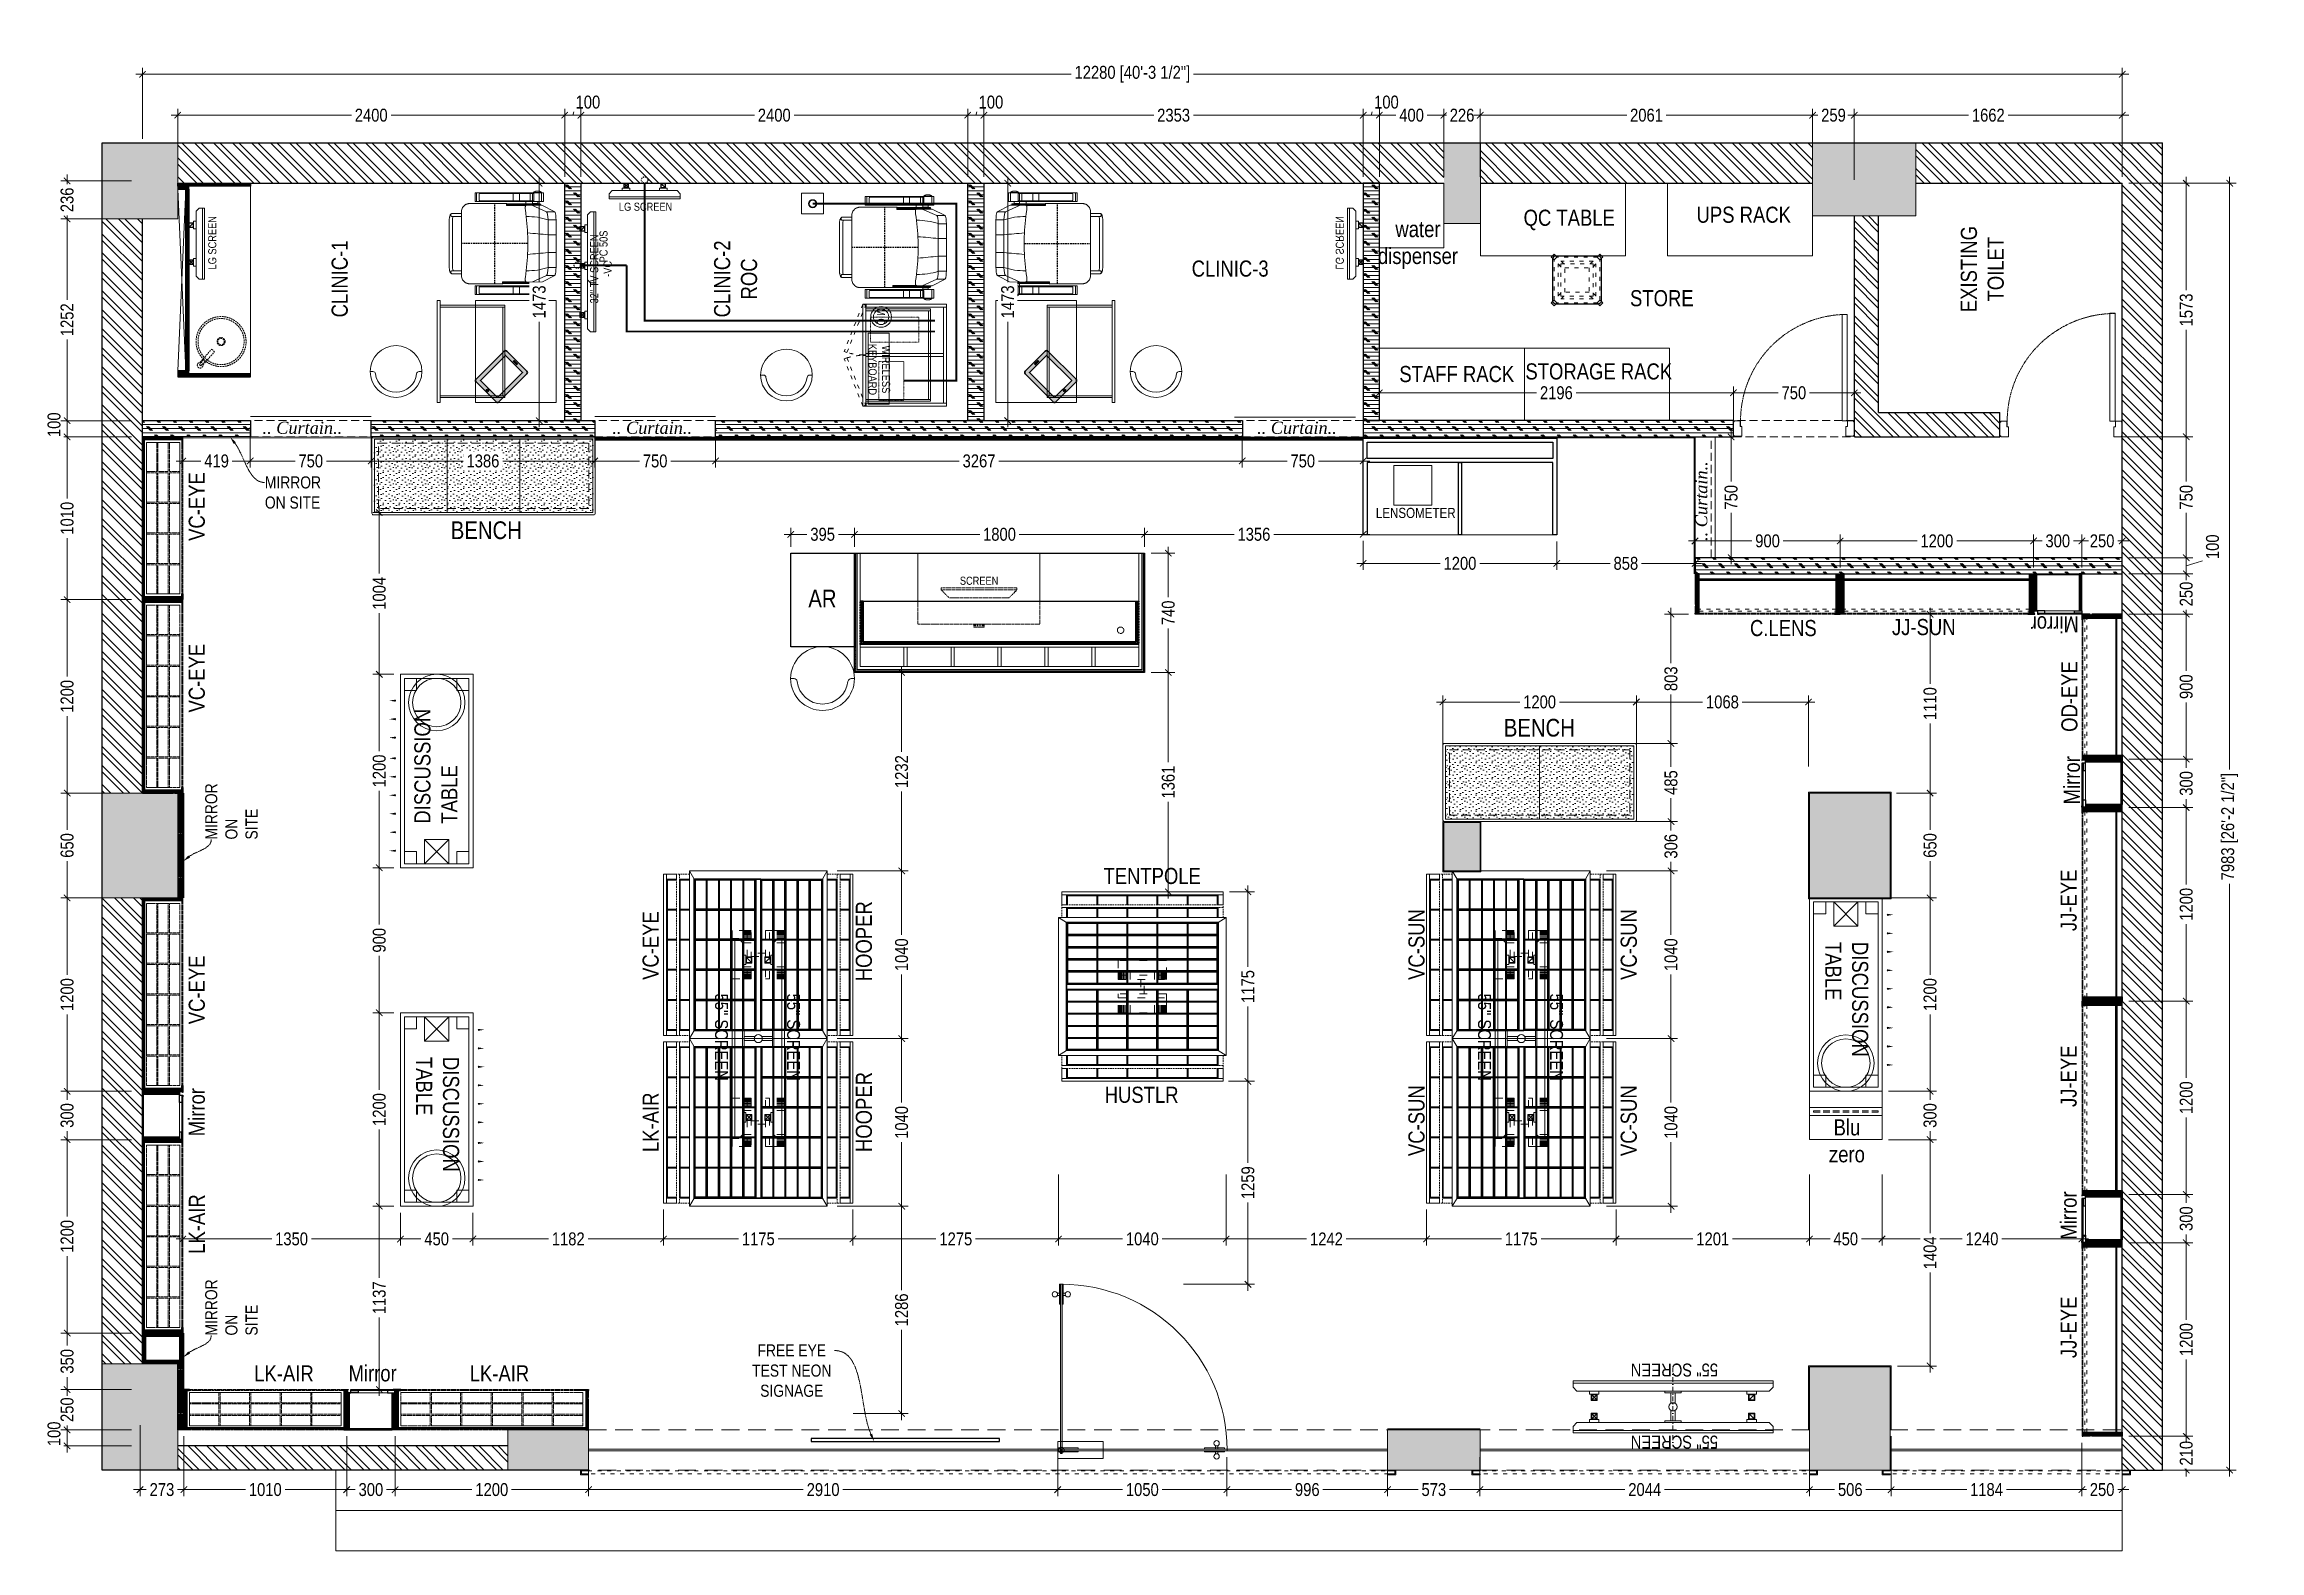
# Model space of a CAD drawing. Header units: millimetres. Extents: x 8916 to 22657, y -1037022 to -1027677.
import ezdxf
from ezdxf import colors
from ezdxf.entities.mleader import LeaderData, LeaderLine
from ezdxf.lldxf.tags import DXFTag
from ezdxf.math import Vec2, Vec3

# ---------------------------------------------------------------- set-up
doc = ezdxf.new("R2010")
doc.units = ezdxf.units.MM
doc.header["$LTSCALE"] = 40
doc.header["$PDMODE"] = 3
for name, pattern in [('a_p6_plan_L18$0$HIDDEN', [0.375, 0.25, -0.125]), ('ACAD_ISO03W100', [30, 12, -18]), ('AUSGEZOGEN', [0]), ('D10_DASHED', [0.75, 0.5, -0.25]), ('DASHDOT2', [0.5, 0.25, -0.125, 0, -0.125]), ('HIDDEN', [0.375, 0.25, -0.125]), ('HIDDEN2', [0.1875, 0.125, -0.0625])]:
    doc.linetypes.add(name, pattern=pattern)
for name, color, linetype, lineweight in [('beam', 90, 'Continuous', 9), ('Column', 243, 'Continuous', 9), ('Column hatch', 8, 'Continuous', 9), ('curtain', 144, 'Continuous', 9), ('Dim-Interior', 33, 'Continuous', 9), ('dimensions', 149, 'Continuous', 5), ('door', 36, 'Continuous', 15), ('Floor-Unit', 1, 'Continuous', 13), ('Glass-FrontGlazing', 150, 'Continuous', 20), ('Glazing', 141, 'Continuous', 15), ('HIDDEN LINE', 177, 'Continuous', 0), ('IM-ANNO-HATCH', 8, 'Continuous', 5), ('LENS_CURTAIN', 5, 'a_p6_plan_L18$0$HIDDEN', 9), ('LENS_FURNITURE', 13, 'Continuous', 9), ('LENS_HATCH', 251, 'Continuous', 5), ('LENS_HATCH_WALL', 251, 'Continuous', 5), ('LENS_PARTITION', 21, 'Continuous', 25), ('LENS_TEXT', 31, 'HIDDEN2', 5), ('LN-DIMENSION', 252, 'Continuous', 5), ('LN-ELEVATION-1', 81, 'Continuous', 25), ('LN-ELEVATION-2', 103, 'Continuous', 20), ('LN-ELEVATION-3', 125, 'a_p6_plan_L18$0$HIDDEN', 18), ('LN-ELEVATION-4', 145, 'Continuous', 13), ('LN-ELEVATION-5', 167, 'Continuous', 5), ('LN-HATCH', 251, 'Continuous', 0), ('LN-TEXT', 255, 'Continuous', 0), ('Mirror', 4, 'Continuous', 15), ('shutter', 172, 'Continuous', 9), ('Steps', 4, 'Continuous', 9), ('text', 7, 'AUSGEZOGEN', 13), ('TV', 3, 'Continuous', 18)]:
    doc.layers.add(name, color=color, linetype=linetype, lineweight=lineweight)
doc.layers.add('LK-FLUTTED FINISH', color=20, linetype='Continuous', lineweight=30, true_color=0xff5e29)
doc.layers.add('wall', color=5, linetype='Continuous')
doc.styles.get("Standard").update_dxf_attribs({"font": 'ARIALN.TTF'})
tags = doc.linetypes.add('DASHED2', pattern=[0.375, 0.25, -0.125]).pattern_tags.tags
tags[6:7] = [DXFTag(74, 4), DXFTag(75, 0), DXFTag(340, '0'), DXFTag(46, 1.0), DXFTag(50, 0.0), DXFTag(44, 0.0), DXFTag(45, 0.0)]
tags[4:5] = [DXFTag(74, 4), DXFTag(75, 0), DXFTag(340, '0'), DXFTag(46, 1.0), DXFTag(50, 0.0), DXFTag(44, 0.0), DXFTag(45, 0.0)]
doc.linetypes.add('ZIGZAG', pattern='A,0.0001,-0.2,[131,ltypeshp.shx,S=0.2,R=0,X=-0.2,Y=0],-0.4,[131,ltypeshp.shx,S=0.2,R=180,X=0.2,Y=0],-0.2', length=0.8001)
doc.dimstyles.new('Working', dxfattribs={"dimscale": 0.8, "dimtxt": 100, "dimasz": 50, "dimexe": 50, "dimexo": 50, "dimgap": 0, "dimtad": 1, "dimdec": 0, "dimtxsty": 'Standard', "dimblk": 'ARCHTICK', "dimcen": 0, "dimdle": 50, "dimclrd": 250, "dimclre": 8, "dimclrt": 7, "dimazin": 3, "dimtfac": 1, "dimtdec": 0, "dimtmove": 1, "dimatfit": 3, "dimfxl": 3, "dimlwd": 5, "dimlwe": 0})
pattern_1 = [(270, (1028288.729, 9275.388), (6.25, -1e-15), []), (45, (1028285.604, 9272.263), (-12.49999998, 12.49999998), [8.8388348, -8.8388348]), (45, (1028285.604, 9270.7), (-12.49999998, 12.49999998), [8.8388348, -8.8388348]), (45, (1028285.604, 9269.138), (-12.49999998, 12.49999998), [8.8388348, -8.8388348])]
pattern_2 = [(90, (1028288.73, 9275.388), (-25, 9e-15), []), (225, (1028301.23, 9287.89), (50, -50), [35.355339, -35.355339]), (225, (1028301.23, 9294.14), (50, -50), [35.355339, -35.355339]), (225, (1028301.23, 9300.39), (50, -50), [35.355339, -35.355339])]
pattern_3 = [(45, (4208834.247, 1706614.74), (-4.4901280605, 4.4901280605), [])]
pattern_4 = [(45, (4209134.247, 1706614.74), (-4.4901280605, 4.4901280605), [])]
pattern_5 = [(45, (7858054.0837, 3504049.203), (-4.4901280605, 4.4901280605), [])]
pattern_6 = [(45, (7858558.917, 3503823.203), (-4.4901280605, 4.4901280605), [])]

msp = doc.modelspace()

# ---------------------------------------------------------------- texts
at = {"layer": 'Floor-Unit', "color": 0, "ltscale": 2, "char_height": 80, "attachment_point": 5}
for insert, rotation in [((13116.1, -1033836.8), 270), ((13563.1, -1033836.8), 270), ((17848.6, -1033836.8), 270), ((18295.6, -1033836.8), 270), ((19026.8, -1035900.4), 180), ((19026.8, -1036347.4), 180)]:
    msp.add_mtext('\\pxqc,t3;55" SCREEN', dxfattribs=dict(at, insert=insert, rotation=rotation))
at = {"layer": 'LENS_TEXT', "linetype": 'Continuous', "ltscale": 3, "char_height": 100, "attachment_point": 5}
for s, width, insert in [('\\pxqc;water dispenser ', 352.216, (17436.5, -1028921.6)), ('\\pxqc;QC TABLE', 783.964, (18374.8, -1028766.7)), ('\\pxqc;UPS RACK', 1099.487, (19457.2, -1028734.9)), ('\\pxqc;CLINIC-3', 551.363, (16271.7, -1029069)), ('\\pxqc;STORE', 551.363, (18949.1, -1029252.6)), ('\\pxqc;STAFF RACK', 1099.487, (17677.4, -1029723.2)), ('\\pxqc;STORAGE RACK', 1099.487, (18558, -1029707))]:
    msp.add_mtext_dynamic_manual_height_columns(s, width=width, gutter_width=1, heights=[0], dxfattribs=dict(at, insert=insert))
at = {"layer": 'LENS_TEXT', "linetype": 'Continuous', "ltscale": 3, "char_height": 100, "attachment_point": 5, "rotation": 90}
for s, insert in [('\\pxqc;CLINIC-1', (10749.1, -1029132.5)), ('\\pxqc;CLINIC-2\\PROC', (13204.6, -1029132.5))]:
    msp.add_mtext_dynamic_manual_height_columns(s, width=551.363, gutter_width=1, heights=[0], dxfattribs=dict(at, insert=insert))
at = {"layer": 'LENS_TEXT', "linetype": 'Continuous', "ltscale": 3, "char_height": 100, "attachment_point": 5}
for s, insert, width, rotation in [('\\pxql;VC-EYE', (9862.6, -1030635.2), 244.677, 90), ('\\pxql;Mirror', (21399.7, -1031274.3), 271.785, 180), ('\\pxql;VC-EYE', (9862.6, -1031699.7), 244.677, 90), ('\\pxql;OD-EYE', (21477.8, -1031806.3), 271.785, 90), ('\\pxql;DISCUSSION TABLE', (11344.9, -1032236.1), 551.363, 90), ('\\pxql;Mirror', (21492.8, -1032256.1), 271.785, 90), ('\\pxql;JJ-EYE', (21472.8, -1033042.2), 271.785, 90), ('\\pxql;HOOPER', (14000.1, -1033366.9), 244.677, 90), ('\\pxql;VC-EYE', (12677.7, -1033358.4), 244.677, 90), ('\\pxql;VC-SUN', (17428, -1033358.4), 244.677, 90), ('\\pxql;VC-SUN', (18744.6, -1033358.4), 244.677, 90), ('\\pxql;DISCUSSION TABLE', (20095.9, -1033520.9), 551.363, 270), ('\\pxql;VC-EYE', (9862.6, -1033633.2), 244.677, 90), ('\\pxql;DISCUSSION TABLE', (11355.9, -1034234.4), 551.363, 270), ('\\pxql;JJ-EYE', (21472.8, -1034133.3), 271.785, 90), ('\\pxql;HOOPER', (14000.1, -1034426.4), 244.677, 90), ('\\pxql;VC-SUN', (17428, -1034451.4), 244.677, 90), ('\\pxql;VC-SUN', (18744.6, -1034451.4), 244.677, 90), ('\\pxql;Mirror', (9862.6, -1034328.2), 244.677, 90), ('\\pxql;LK-AIR', (12677.7, -1034426.4), 244.677, 90), ('\\pxql;LK-AIR', (9862.6, -1035057.7), 244.677, 90), ('\\pxql;Mirror', (21472.8, -1034956.1), 271.785, 90), ('\\pxql;JJ-EYE', (21472.8, -1035691.3), 271.785, 90)]:
    msp.add_mtext(s, dxfattribs=dict(at, insert=insert, width=width, rotation=rotation))
at = {"layer": 'LENS_TEXT'}
for s, width, gutter_width, insert, char_height, attachment_point in [('\\pxqc;LENSOMETER', 492, 0.697, (17176.7, -1030616.3), 62.71, 7), ('BENCH', 237.441, 12.5, (11437.5, -1030636.4), 110, 1), ('AR', 237.441, 12.5, (13655.2, -1031059.7), 110, 1), ('BENCH', 237.441, 12.5, (17969, -1031861.5), 110, 1)]:
    msp.add_mtext_dynamic_manual_height_columns(s, width=width, gutter_width=gutter_width, heights=[0], dxfattribs=dict(at, insert=insert, char_height=char_height, attachment_point=attachment_point))
at = {"layer": 'LENS_TEXT', "linetype": 'Continuous', "ltscale": 3, "char_height": 100, "attachment_point": 5}
for s, insert, width in [('\\pxql;C.LENS', (19631.9, -1031298.9), 271.785), ('\\pxql;JJ-SUN', (20512.6, -1031292.8), 271.785), ('\\pxql;TENTPOLE', (15607.9, -1032836.7), 244.677), ('\\pxql;HUSTLR', (15615.8, -1034194.2), 244.677), ('\\pxql;LK-AIR', (10340.7, -1035922), 244.677), ('\\pxql;Mirror', (10925.7, -1035922), 244.677), ('\\pxql;LK-AIR', (11677.2, -1035922), 244.677)]:
    msp.add_mtext(s, dxfattribs=dict(at, insert=insert, width=width))
at = {"layer": 'LENS_TEXT', "insert": (19918.7, -1034345.7), "char_height": 100, "width": 357.25, "attachment_point": 1}
msp.add_mtext('\\pxqc,t8;Blu zero', dxfattribs=at)
at = {"layer": 'LN-TEXT', "insert": (16996.7, -1030018.5, 0.2), "char_height": 75, "width": 621.543, "attachment_point": 3}
msp.add_mtext('\\pxqc,t8;{\\fRomantic|b0|i1|c2|p2;.. Curtain..}', dxfattribs=at)
at = {"layer": 'LN-TEXT', "insert": (19156.2, -1030200.1, 0.2), "char_height": 75, "width": 621.543, "attachment_point": 3, "rotation": 90}
msp.add_mtext('\\pxqc,t8;{\\fRomantic|b0|i1|c2|p2;.. Curtain..}', dxfattribs=at)

# ---------------------------------------------------------------- blocks, each defined once
blk = doc.blocks.new('*U32')
at = {"layer": 'door'}
for p, q in [((547492, 1778574), (547492, 1779244)), ((547524, 1779244), (547492, 1779244)), ((547524, 1779244), (547524, 1778574)), ((547447, 1778569), (547453, 1778569)), ((547447, 1778484), (547447, 1778569)), ((547453, 1778574), (547489, 1778574)), ((547453, 1778569), (547453, 1778574)), ((547489, 1778540), (547489, 1778574)), ((547489, 1778540), (547500, 1778540)), ((547524, 1778574), (547492, 1778574)), ((547500, 1778478), (547500, 1778540)), ((548154, 1778478), (548154, 1778540)), ((548164, 1778540), (548154, 1778540)), ((548201, 1778574), (548164, 1778574)), ((548164, 1778540), (548164, 1778574)), ((548201, 1778569), (548201, 1778574)), ((548206, 1778569), (548201, 1778569)), ((548206, 1778484), (548206, 1778569)), ((547447, 1778484), (547453, 1778484)), ((547453, 1778478), (547453, 1778484)), ((547453, 1778478), (547500, 1778478)), ((548201, 1778478), (548154, 1778478)), ((548201, 1778478), (548201, 1778484)), ((548206, 1778484), (548201, 1778484))]:
    blk.add_line(p, q, dxfattribs=at)
at = {"layer": 'door', "color": 7, "linetype": 'HIDDEN2', "extrusion": (0, 0, -1)}
blk.add_ellipse((547492, 1778574), major_axis=(669, 0), ratio=1, start_param=-1.570791, end_param=0.051209, dxfattribs=at)
blk = doc.blocks.new('*U25')
at = {"layer": 'door'}
for p, q in [((547492, 1778574), (547492, 1779235)), ((547523, 1779235), (547492, 1779235)), ((547523, 1779235), (547523, 1778574)), ((547447, 1778569), (547452, 1778569)), ((547447, 1778484), (547447, 1778569)), ((547452, 1778574), (547489, 1778574)), ((547452, 1778569), (547452, 1778574)), ((547489, 1778540), (547489, 1778574)), ((547489, 1778540), (547499, 1778540)), ((547523, 1778574), (547492, 1778574)), ((547499, 1778479), (547499, 1778540)), ((548145, 1778479), (548145, 1778540)), ((548156, 1778540), (548145, 1778540)), ((548192, 1778574), (548156, 1778574)), ((548156, 1778540), (548156, 1778574)), ((548192, 1778569), (548192, 1778574)), ((548197, 1778569), (548192, 1778569)), ((548197, 1778484), (548197, 1778569)), ((547447, 1778484), (547452, 1778484)), ((547452, 1778479), (547452, 1778484)), ((547452, 1778479), (547499, 1778479)), ((548192, 1778479), (548145, 1778479)), ((548192, 1778479), (548192, 1778484)), ((548197, 1778484), (548192, 1778484))]:
    blk.add_line(p, q, dxfattribs=at)
at = {"layer": 'door', "color": 7, "linetype": 'HIDDEN2', "extrusion": (0, 0, -1)}
blk.add_ellipse((547492, 1778574), major_axis=(661, 0), ratio=1, start_param=-1.570791, end_param=0.051209, dxfattribs=at)
blk = doc.blocks.new('sfeqwef')
at = {"layer": 'Column hatch'}
h = blk.add_hatch(color=256, dxfattribs=at)
h.dxf.hatch_style = 1
h.paths.add_polyline_path([(-7983, -2517), (-8233, -2517), (-8233, -3017), (-7983, -3017)])
h.paths.add_polyline_path([(-7574, -469), (-7574, 0), (-8233, 0), (-8233, -469)])
h.paths.add_polyline_path([(-4033, -469), (-4033, 0), (-4683, 0), (-4683, -469)])
h.paths.add_polyline_path([(-471, -469), (0, -469), (0, 0), (-471, 0)])
h.paths.add_polyline_path([(-7983, -7973), (-8233, -7973), (-8233, -8546), (-7983, -8546)])
h = blk.add_hatch(color=256, dxfattribs=at)
h.dxf.hatch_style = 1
h.paths.add_polyline_path([(-4033, -10609), (-4033, -10590), (-4683, -10590), (-4683, -10609)])
h.paths.add_polyline_path([(-4033, -11090), (-4033, -10609), (-4683, -10609), (-4683, -11090)])
h.paths.add_polyline_path([(0, -11249), (0, -10609), (-453, -10609), (-453, -10868), (-453, -11249)])
h.paths.add_polyline_path([(0, -8548), (0, -8322), (-500, -8322), (-500, -8548)])
h.paths.add_polyline_path([(-4216, -8546), (-4216, -8322), (-4516, -8322), (-4516, -8546)])
h.paths.add_polyline_path([(-7593, -11090), (-7593, -10590), (-8233, -10590), (-8233, -11090)])
at = {"layer": 'IM-ANNO-HATCH', "ltscale": 50}
h = blk.add_hatch(dxfattribs=at)
h.set_pattern_fill('CORK', color=256, scale=50, angle=-90)
h.set_pattern_definition(pattern_1)
h.paths.add_polyline_path([(-7383, -500), (-7383, -494), (-7383, -450), (-7383, -250), (-7574, -250), (-7574, -469), (-7983, -469), (-7983, -507), (-7793, -507), (-7733, -507), (-7733, -500)])
h.paths.add_polyline_path([(-7554, -480), (-7554, -270), (-7403, -270), (-7403, -480)], flags=16)
at = {"layer": 'IM-ANNO-HATCH'}
h = blk.add_hatch(dxfattribs=at)
h.set_pattern_fill('CORK', color=256, scale=200, angle=90)
h.set_pattern_definition(pattern_2)
h.paths.add_polyline_path([(-1723, -919), (-1823, -919), (-1823, -250), (-1723, -250)])
at = {"layer": 'IM-ANNO-HATCH', "ltscale": 50}
h = blk.add_hatch(dxfattribs=at)
h.set_pattern_fill('CORK', color=256, scale=50, angle=-90)
h.set_pattern_definition(pattern_1)
h.paths.add_polyline_path([(-4683, -500), (-4033, -500), (-4033, -469), (-4683, -469)])
at = {"layer": 'IM-ANNO-HATCH'}
h = blk.add_hatch(dxfattribs=at)
h.set_pattern_fill('CORK', color=256, scale=200, angle=90)
h.set_pattern_definition(pattern_2)
h.paths.add_polyline_path([(-1723, -3055), (-1823, -3055), (-1823, -1669), (-1723, -1669)])
h = blk.add_hatch(dxfattribs=at)
h.set_pattern_fill('CORK', color=256, scale=200, angle=90)
h.set_pattern_definition(pattern_2)
h.paths.add_polyline_path([(-1723, -2869), (-250, -2869), (-250, -2969), (-1723, -2969)])
h = blk.add_hatch(dxfattribs=at)
h.set_pattern_fill('CORK', color=256, scale=200, angle=90)
h.set_pattern_definition(pattern_2)
h.paths.add_polyline_path([(-1723, -7072), (-1823, -7072), (-1823, -3805), (-1723, -3805)])
h = blk.add_hatch(dxfattribs=at)
h.set_pattern_fill('CORK', color=256, scale=200, angle=90)
h.set_pattern_definition(pattern_2)
h.paths.add_polyline_path([(-1723, -5369), (-250, -5369), (-250, -5469), (-1723, -5469)])
h = blk.add_hatch(dxfattribs=at)
h.set_pattern_fill('CORK', color=256, scale=200, angle=90)
h.set_pattern_definition(pattern_2)
h.paths.add_polyline_path([(-1723, -7822), (-1823, -7822), (-1823, -10118), (-1723, -10118)])
h = blk.add_hatch(dxfattribs=at)
h.set_pattern_fill('CORK', color=256, scale=200, angle=90)
h.set_pattern_definition(pattern_2)
h.paths.add_polyline_path([(-1723, -7922), (-250, -7922), (-250, -7822), (-1723, -7822)])
h = blk.add_hatch(dxfattribs=at)
h.set_pattern_fill('CORK', color=256, scale=200, angle=90)
h.set_pattern_definition(pattern_2)
h.paths.add_polyline_path([(-2673, -12530), (-2573, -12530), (-2573, -9880), (-2673, -9880)])
at = {"layer": 'LENS_HATCH_WALL', "ltscale": 12}
h = blk.add_hatch(dxfattribs=at)
h.set_pattern_fill('ANSI32', color=256, scale=222, style=0)
h.set_pattern_definition([(45, (-26297894.82, 1620009.82), (-58.86663953, 58.86663953), []), (45, (-26297855.57, 1620009.82), (-58.86663953, 58.86663953), [])])
h.paths.add_polyline_path([(0, -12780), (0, -11249), (-250, -11249), (-250, -12530), (-8233, -12530), (-8233, -12780)])
h.paths.add_polyline_path([(-453, -11018), (-453, -10868), (-1823, -10868), (-1823, -11090), (-1673, -11090), (-1673, -11018)])
h.paths.add_polyline_path([(-1673, -11771), (-1673, -11090), (-1823, -11090), (-1823, -11771)])
h.paths.add_polyline_path([(0, -10609), (0, -8548), (-250, -8548), (-250, -10609)])
h.paths.add_polyline_path([(0, -8322), (0, -469), (-250, -469), (-250, -6707), (-250, -8322)])
h.paths.add_polyline_path([(-471, -250), (-471, 0), (-4033, 0), (-4033, -250)])
h.paths.add_polyline_path([(-4683, -250), (-4683, 0), (-7574, 0), (-7574, -250)])
h.paths.add_polyline_path([(-8083, -2517), (-8083, -469), (-8233, -469), (-8233, -2517)])
at = {"layer": 'beam', "linetype": 'HIDDEN', "ltscale": 11}
for points in [[(-7983, -7973), (-8233, -7973), (-8233, -3017), (-7983, -3017)], [(-7983, -8546), (-8233, -8546), (-8233, -10590), (-7983, -10590)], [(-7983, -12530), (-8233, -12530), (-8233, -11090), (-7983, -11090)]]:
    blk.add_lwpolyline(points, close=True, dxfattribs=at)
at = {"layer": 'Column'}
for p, q in [((-4033, -469), (-4033, 0)), ((-471, -469), (-471, 0)), ((-7574, -469), (-7574, 0)), ((-4683, -469), (-4683, 0)), ((-8233, -469), (-7574, -469)), ((-4033, -469), (-4683, -469)), ((-471, -469), (0, -469)), ((-7983, -2517), (-8233, -2517)), ((-7983, -3017), (-7983, -2517)), ((-7983, -3017), (-8233, -3017)), ((-7983, -7973), (-8233, -7973)), ((-8233, -8546), (-8233, -7973)), ((-4516, -8322), (-4516, -8546)), ((-4216, -8322), (-4216, -8546)), ((-500, -8322), (-500, -8548)), ((-7983, -8546), (-8233, -8546)), ((-4516, -8546), (-4216, -8546)), ((0, -8548), (-500, -8548)), ((-7593, -10590), (-8233, -10590)), ((-8233, -11090), (-8233, -10590)), ((-7593, -11090), (-7593, -10590)), ((-4683, -11090), (-4683, -10590)), ((-4683, -10590), (-4033, -10590)), ((-4033, -10590), (-4033, -11090)), ((0, -10609), (-453, -10609)), ((-453, -10609), (-453, -10868)), ((-453, -10868), (-453, -11249)), ((-7593, -11090), (-8233, -11090)), ((-4683, -11090), (-4683, -11090)), ((-4033, -11090), (-4683, -11090)), ((0, -11249), (-453, -11249))]:
    blk.add_line(p, q, dxfattribs=at)
at = {"layer": 'LENS_CURTAIN', "ltscale": 5}
for points in [[(-1823, -919), (-1823, -1669), (-1723, -1669), (-1723, -919)], [(-1823, -3055), (-1823, -3805), (-1723, -3805), (-1723, -3055)], [(-1823, -7072), (-1823, -7822), (-1723, -7822), (-1723, -7072)], [(-1823, -9880), (-2573, -9880), (-2573, -9980), (-1823, -9980)], [(-1823, -10118), (-1823, -10868), (-1723, -10868), (-1723, -10118)]]:
    blk.add_lwpolyline(points, close=True, dxfattribs=at)
at = {"layer": 'LENS_PARTITION'}
for points in [[(-7383, -500), (-7733, -500), (-7733, -507), (-7983, -507), (-7983, -469), (-7574, -469), (-7574, -250), (-7383, -250)], [(-7403, -480), (-7554, -480), (-7554, -270), (-7403, -270)], [(-1723, -919), (-1823, -919), (-1823, -250), (-1723, -250)], [(-4683, -500), (-4033, -500), (-4033, -469), (-4683, -469)], [(-1723, -3055), (-1823, -3055), (-1823, -1669), (-1723, -1669)], [(-1723, -2869), (-250, -2869), (-250, -2969), (-1723, -2969)], [(-1723, -7072), (-1823, -7072), (-1823, -3805), (-1723, -3805)], [(-1723, -5369), (-250, -5369), (-250, -5469), (-1723, -5469)], [(-1723, -7822), (-1823, -7822), (-1823, -10118), (-1723, -10118)], [(-1723, -7922), (-250, -7922), (-250, -7822), (-1723, -7822)], [(-2673, -12530), (-2573, -12530), (-2573, -9880), (-2673, -9880)]]:
    blk.add_lwpolyline(points, close=True, dxfattribs=at)
at = {"layer": 'LK-FLUTTED FINISH', "linetype": 'ACAD_ISO03W100', "ltscale": 0.05, "const_width": 24}
blk.add_lwpolyline([(-1835, -7822), (-1835, -3055)], dxfattribs=at)
at = {"layer": 'Mirror', "lineweight": 0}
blk.add_line((-7983, -8546), (-7983, -7973), dxfattribs=at)
for points in [[(-7383, -500), (-7733, -500)], [(-7383, -506), (-7733, -506)], [(-4683, -500), (-4033, -500)], [(-4683, -506), (-4033, -506)], [(-1831, -3053), (-1829, -500)], [(-1825, -3053), (-1823, -500)], [(-2673, -9874), (-1829, -9874), (-1829, -7822)], [(-2673, -9880), (-1823, -9880), (-1823, -7822)], [(-7983, -8546), (-7983, -7973)], [(-7977, -8546), (-7977, -7973)], [(-7983, -11096), (-7587, -11096), (-7587, -10584), (-7983, -10584)], [(-7983, -11090), (-7593, -11090), (-7593, -10590), (-7983, -10590)]]:
    blk.add_lwpolyline(points, dxfattribs=at)
for points in [[(-4210, -8316), (-4210, -8552), (-4522, -8552), (-4522, -8316)], [(-4216, -8322), (-4216, -8546), (-4516, -8546), (-4516, -8322)], [(-4027, -10584), (-4027, -11096), (-4689, -11096), (-4689, -10584)], [(-4033, -10590), (-4033, -11090), (-4683, -11090), (-4683, -10590)]]:
    blk.add_lwpolyline(points, close=True, dxfattribs=at)
at = {"layer": 'shutter', "ltscale": 10, "elevation": 608}
for points in [[(-8233, -3017), (-8233, -2967), (-8262, -2967), (-8262, -3017), (-8257, -3017), (-8257, -2973), (-8238, -2973), (-8238, -3017), (-8233, -3017)], [(-8233, -10590), (-8233, -10640), (-8262, -10640), (-8262, -10590), (-8257, -10590), (-8257, -10634), (-8238, -10634), (-8238, -10590), (-8233, -10590)], [(-8233, -11090), (-8233, -11040), (-8262, -11040), (-8262, -11090), (-8257, -11090), (-8257, -11046), (-8238, -11046), (-8238, -11090), (-8233, -11090)]]:
    blk.add_lwpolyline(points, dxfattribs=at)
at = {"layer": 'shutter', "color": 5, "linetype": 'ACAD_ISO03W100', "ltscale": 0.05, "true_color": 0x0505ff, "elevation": -27}
for points in [[(-8257, -8017), (-8238, -8017), (-8238, -2973), (-8257, -2973)], [(-8257, -8502), (-8238, -8502), (-8238, -10634), (-8257, -10634)], [(-8257, -12574), (-8238, -12574), (-8238, -11046), (-8257, -11046)]]:
    blk.add_lwpolyline(points, close=True, dxfattribs=at)
at = {"layer": 'shutter', "ltscale": 10}
for points in [[(-8233, -7973), (-8233, -8023), (-8262, -8023), (-8262, -7973), (-8257, -7973), (-8257, -8017), (-8238, -8017), (-8238, -7973), (-8233, -7973)], [(-8233, -8546), (-8233, -8496), (-8262, -8496), (-8262, -8546), (-8257, -8546), (-8257, -8502), (-8238, -8502), (-8238, -8546), (-8233, -8546)], [(-8233, -12530), (-8233, -12580), (-8262, -12580), (-8262, -12530), (-8257, -12530), (-8257, -12574), (-8238, -12574), (-8238, -12530), (-8233, -12530)]]:
    blk.add_lwpolyline(points, dxfattribs=at)
at = {"layer": 'Steps'}
for p, q in [((-8733, -1450), (-8733, -12530)), ((-8733, -1450), (-8233, -1450)), ((-8483, -1450), (-8483, -12530)), ((-8233, -12530), (-8733, -12530))]:
    blk.add_line(p, q, dxfattribs=at)
at = {"layer": 'wall', "color": 1}
for p, q in [((-8233, -3017), (-8233, 0)), ((-8233, 0), (0, 0)), ((0, 0), (0, -12780)), ((-7574, -250), (-4683, -250)), ((-4033, -250), (-471, -250)), ((-8083, -2517), (-8083, -469)), ((-250, -469), (-250, -6707)), ((-250, -6707), (-250, -8322)), ((-250, -8548), (-250, -10609)), ((-1823, -10868), (-1823, -11771)), ((-1823, -10868), (-453, -10868)), ((-1673, -11018), (-1673, -11771)), ((-1673, -11018), (-453, -11018)), ((-250, -11249), (-250, -12530)), ((-1823, -11771), (-1673, -11771)), ((-8233, -12530), (-250, -12530)), ((-8233, -12530), (-8233, -12780)), ((-8233, -12780), (0, -12780))]:
    blk.add_line(p, q, dxfattribs=at)
at = {"layer": 'door', "rotation": 270}
for name, p, xscale in [('*U25', (-1780299, -558315), -0.9999999999999998), ('*U32', (-1780301, -559977), -1)]:
    blk.add_blockref(name, p, dxfattribs=dict(at, xscale=xscale))
at = {"layer": 'text', "linetype": 'Continuous', "ltscale": 3, "insert": (-783, -11662, 26), "char_height": 100, "attachment_point": 5, "rotation": 359.8803}
blk.add_mtext_dynamic_manual_height_columns('\\pxqc;EXISTING TOILET', width=583.87, gutter_width=1, heights=[0], dxfattribs=at)
blk = doc.blocks.new('Entrance Door')
at = {"layer": 'Glazing', "ltscale": 111}
blk.add_hatch(color=256, dxfattribs=at).paths.add_polyline_path([(18, -35), (18, -1235), (30, -1235), (30, -35)])
at = {"layer": 'Glazing'}
for p, q in [((30, -54), (18, -66)), ((1118, -31), (1118, -54)), ((1118, -89), (1118, -66)), ((1133, -31), (1133, -54)), ((1133, -89), (1133, -66))]:
    blk.add_line(p, q, dxfattribs=at)
at = {"layer": 'Glazing', "ltscale": 44}
for p, q in [((-5, -1156), (18, -1156)), ((-5, -1171), (18, -1171)), ((53, -1156), (30, -1156)), ((53, -1171), (30, -1171))]:
    blk.add_line(p, q, dxfattribs=at)
at = {"layer": 'Glazing'}
for points in [[(320, -120), (0, -120), (0, 0), (320, 0)], [(0, -54), (142, -54), (142, -47), (0, -47)], [(0, -66), (142, -66), (142, -74), (0, -74)], [(1181, -54), (1038, -54), (1038, -47), (1181, -47)], [(1181, -66), (1038, -66), (1038, -74), (1181, -74)]]:
    blk.add_lwpolyline(points, close=True, dxfattribs=at)
at = {"layer": 'Glazing', "ltscale": 222}
blk.add_lwpolyline([(-2, -66), (1199, -66), (1199, -54), (-2, -54)], close=True, dxfattribs=at)
at = {"layer": 'Glazing', "ltscale": 111}
blk.add_lwpolyline([(18, -35), (18, -1235), (30, -1235), (30, -35)], close=True, dxfattribs=at)
at = {"layer": 'Glazing', "ltscale": 44}
for points in [[(18, -1093), (18, -1235), (10, -1235), (10, -1093)], [(30, -1093), (30, -1235), (37, -1235), (37, -1093)]]:
    blk.add_lwpolyline(points, close=True, dxfattribs=at)
at = {"layer": 'Glazing'}
for centre, radius in [((1125, -14), 19), ((24, -59), 19.8), ((1125, -107), 19)]:
    blk.add_circle(centre, radius, dxfattribs=at)
at = {"layer": 'Glazing', "ltscale": 44}
for centre in [(-22, -1164), (70, -1164)]:
    blk.add_circle(centre, 19, dxfattribs=at)
at = {"layer": 'Glazing', "ltscale": 222}
blk.add_arc((24, -60), 1175, 270, 359.9996, dxfattribs=at)
blk = doc.blocks.new('rtf')
at = {"color": 0, "linetype": 'ByBlock', "lineweight": -2}
for p, q in [((16413, -172799), (16452, -172799)), ((16413, -172811), (16413, -172799)), ((16413, -172811), (16452, -172811)), ((16425, -172793), (16535, -172793)), ((16425, -172817), (16535, -172817)), ((16535, -172793), (16535, -172817))]:
    blk.add_line(p, q, dxfattribs=at)
for centre, radius, start, end in [((16413, -172805), 17.5, 21.0506, 340.9422), ((16445, -172805), 9.89, 322.6562, 37.3438)]:
    blk.add_arc(centre, radius, start, end, dxfattribs=at)
blk = doc.blocks.new('dsg')
at = {"color": 0, "linetype": 'ByBlock', "lineweight": -2}
for radius in [155, 143, 25, 20]:
    blk.add_circle((11492, -171103), radius, dxfattribs=at)
blk.add_blockref('rtf', (-5117, 1703), dxfattribs=at)
blk = doc.blocks.new('CLINIC - CABINET SINK')
at = {"layer": 'LN-HATCH', "ltscale": 0.5}
h = blk.add_hatch(dxfattribs=at)
h.set_pattern_fill('ANSI31', color=256, scale=2)
h.set_pattern_definition([(45, (4052861.5004, 1708016.356), (-4.4901280605, 4.4901280605), [])])
h.paths.add_polyline_path([(-563, 157), (565, 157), (565, 175), (-563, 175)])
h.paths.add_polyline_path([(583, 225), (601, 225), (601, -225), (583, -225)])
h.paths.add_polyline_path([(565, 225), (583, 225), (583, 157), (565, 157)])
h.paths.add_polyline_path([(-581, 225), (-599, 225), (-599, -225), (-581, -225)])
h.paths.add_polyline_path([(-581, 225), (-563, 225), (-563, 157), (-581, 157)])
at = {"layer": 'LN-ELEVATION-1', "ltscale": 0.5}
for points in [[(-581, 225), (-599, 225), (-599, -225), (-581, -225)], [(-581, 225), (-563, 225), (-563, 157), (-581, 157)], [(-563, 157), (565, 157), (565, 175), (-563, 175)], [(565, 225), (583, 225), (583, 157), (565, 157)], [(583, 225), (601, 225), (601, -225), (583, -225)]]:
    blk.add_lwpolyline(points, close=True, dxfattribs=at)
at = {"layer": 'LN-ELEVATION-2', "ltscale": 0.5}
blk.add_line((583, -225), (-581, -225), dxfattribs=at)
at = {"layer": 'LN-HATCH', "ltscale": 0.5}
for p, q in [((565, 225), (-563, 175)), ((-563, 225), (565, 175))]:
    blk.add_line(p, q, dxfattribs=at)
at = {"layer": 'LN-ELEVATION-3', "xscale": -1, "rotation": 41.1558274151866}
blk.add_blockref('dsg', (-103569, 136347), dxfattribs=at)
blk = doc.blocks.new('CLINIC SCREEN')
at = {"layer": 'TV', "ltscale": 12}
for p, q in [((-220, -19), (-201, 0)), ((201, 0), (-201, 0)), ((-139, 0), (-139, 16)), ((-139, 16), (-92, 16)), ((-92, 16), (-92, 0)), ((92, 16), (92, 0)), ((92, 16), (139, 16)), ((139, 0), (139, 16)), ((220, -19), (201, 0)), ((-220, -39), (-220, -19)), ((220, -39), (220, -19))]:
    blk.add_line(p, q, dxfattribs=at)
at = {"layer": 'TV'}
for p, q in [((-103, 43), (-127, 19)), ((-127, 43), (-103, 19)), ((103, 43), (127, 19))]:
    blk.add_line(p, q, dxfattribs=at)
for points in [[(-130, 16), (-100, 16), (-100, 46), (-130, 46)], [(-127, 19), (-103, 19), (-103, 43), (-127, 43)], [(130, 16), (100, 16), (100, 46), (130, 46)], [(127, 19), (103, 19), (103, 43), (127, 43)]]:
    blk.add_lwpolyline(points, close=True, dxfattribs=at)
at = {"layer": 'TV', "ltscale": 12}
blk.add_lwpolyline([(-220, -52), (-220, -39), (220, -39), (220, -52)], close=True, dxfattribs=at)
at = {"layer": 'Floor-Unit', "color": 0}
blk.add_text('LG SCREEN', height=50, dxfattribs=at).set_placement((-160, -125))
blk = doc.blocks.new('Chair')
at = {"layer": 'Floor-Unit', "ltscale": 100}
for p, q in [((587017, -21249), (586991, -21249)), ((587491, -21249), (587464, -21249))]:
    blk.add_line(p, q, dxfattribs=at)
blk.add_circle((587241, -21249), 250, dxfattribs=at)
for centre, radius, start, end in [((587017, -21274), 25, 6.3794, 90), ((587241, -21249), 200, 186.3794, 353.6206), ((587464, -21274), 25, 90, 173.6206)]:
    blk.add_arc(centre, radius, start, end, dxfattribs=at)
blk = doc.blocks.new('chr')
at = {"layer": 'Defpoints', "linetype": 'HIDDEN'}
for p, q in [((0, 206), (0, -206)), ((-249, 0), (249, 0))]:
    blk.add_line(p, q, dxfattribs=at)
at = {"layer": 'LENS_FURNITURE'}
for points in [[(-316, 291), (-318, 291), (-319, 290), (-319, 290), (-319, 289), (-320, 289), (-320, 288), (-320, 288), (-321, 287), (-321, 286), (-321, 286), (-322, 285), (-322, 285), (-322, 284), (-322, 284), (-323, 283), (-323, 283), (-323, 282), (-323, 282), (-323, 281), (-324, 280), (-324, 280), (-324, 279), (-324, 278), (-325, 278), (-325, 277), (-325, 277), (-325, 276), (-325, 275), (-325, 275), (-326, 274), (-326, 274), (-326, 272), (-326, 270), (-326, 270), (-326, 269), (-326, 269), (-326, 268), (-326, 268), (-326, 267), (-326, 267), (-326, 266), (-326, 266), (-326, 265), (-326, 265), (-326, 264), (-326, 264), (-326, 263), (-326, 262), (-326, 262), (-326, 261), (-326, 261), (-326, 259), (-326, 259), (-326, 258), (-326, 258), (-326, 257), (-325, 257), (-325, 256), (-325, 256), (-325, 255), (-325, 254), (-325, 254), (-325, 253), (-324, 253), (-324, 252), (-324, 251), (-324, 251), (-323, 250), (-323, 250), (-323, 249), (-323, 249), (-323, 248), (-322, 248), (-322, 247), (-322, 246), (-322, 246), (-321, 245), (-321, 245), (-321, 244), (-320, 244), (-320, 243), (-320, 243), (-319, 242), (-319, 242), (-319, 241), (-318, 241), (-316, 241)], [(-318, 241), (-318, 291)], [(-262, 290), (-262, 303), (-316, 303), (-316, 290), (-262, 290), (-262, 187)], [(-316, 290), (-316, 187)], [(-238, 277), (-242, 277), (-242, 283), (-242, 283), (-243, 283), (-243, 283), (-243, 283), (-243, 283), (-243, 283), (-244, 283), (-244, 283), (-244, 283), (-244, 283), (-244, 283), (-245, 282), (-245, 282), (-245, 282), (-245, 282), (-246, 282), (-246, 282), (-246, 282), (-246, 282), (-246, 282), (-246, 281), (-247, 281), (-247, 281), (-247, 281), (-247, 281), (-247, 281), (-247, 281), (-247, 280), (-247, 280), (-248, 280), (-248, 280), (-248, 280), (-248, 279), (-248, 279), (-248, 279), (-248, 278), (-248, 278), (-248, 278), (-248, 278), (-248, 278), (-248, 277), (-248, 277), (-248, 277), (-248, 277), (-248, 277)], [(-243, 258), (-243, 277), (-248, 277), (-248, 258)], [(-238, 283), (-242, 283)], [(-243, 249), (-242, 249), (-242, 250), (-242, 250), (-242, 250), (-242, 277), (-242, 277), (-242, 277), (-242, 277), (-242, 277), (-242, 277), (-242, 277), (-242, 277), (-242, 277), (-242, 277), (-242, 277), (-243, 277), (-243, 277), (-243, 277)], [(-238, 231), (-197, 322)], [(-238, 230), (-238, 230), (-238, 291), (-238, 291), (-238, 291), (-238, 291), (-238, 291), (-238, 291), (-238, 292), (-238, 292), (-238, 292)], [(-147, 331), (-147, 381), (-152, 381), (-156, 380), (-160, 380), (-164, 380), (-168, 380), (-172, 379), (-176, 379), (-179, 379), (-183, 378), (-185, 377), (-188, 377), (-190, 376), (-193, 376), (-194, 375), (-195, 374), (-196, 373), (-197, 373), (-197, 322)], [(-147, 381), (147, 381)], [(147, 331), (-147, 331)], [(-55, 331), (-55, 381)], [(55, 331), (55, 381)], [(197, 322), (197, 373), (196, 373), (196, 374), (194, 375), (193, 376), (191, 376), (188, 377), (186, 377), (183, 378), (179, 379), (176, 379), (172, 379), (168, 380), (164, 380), (160, 380), (156, 380), (152, 381), (147, 381), (147, 331)], [(197, 321), (197, 322), (197, 322)], [(197, 322), (238, 231)], [(238, 230), (238, 230), (238, 291), (238, 291), (238, 291), (238, 291), (238, 291), (238, 291), (238, 292), (238, 292), (238, 292)], [(248, 277), (248, 277), (248, 277), (248, 278), (248, 278), (248, 278), (248, 278), (248, 279), (248, 279), (248, 279), (248, 279), (248, 280), (248, 280), (248, 280), (247, 280), (247, 280), (247, 281), (247, 281), (247, 281), (247, 281), (247, 281), (247, 281), (246, 282), (246, 282), (246, 282), (246, 282), (245, 282), (245, 282), (245, 282), (245, 282), (244, 283), (244, 283), (244, 283), (244, 283), (244, 283), (244, 283), (243, 283), (243, 283), (243, 283), (243, 283), (243, 283), (242, 283), (242, 283), (242, 277), (238, 277)], [(242, 283), (238, 283)], [(242, 258), (242, 277), (248, 277), (248, 258)], [(242, 249), (242, 249), (242, 250), (242, 250), (242, 250), (242, 250), (242, 250), (242, 277), (242, 277), (242, 277), (242, 277), (242, 277), (242, 277), (242, 277), (242, 277), (242, 277), (242, 277), (242, 277), (242, 277), (242, 277), (242, 277)], [(316, 290), (316, 303), (262, 303), (262, 290), (316, 290), (316, 187)], [(262, 290), (262, 187)], [(316, 241), (318, 241), (319, 241), (319, 242), (320, 243), (320, 243), (321, 244), (321, 245), (321, 245), (321, 246), (322, 246), (322, 247), (322, 247), (322, 247), (322, 248), (323, 248), (323, 249), (323, 249), (323, 250), (323, 250), (324, 251), (324, 252), (324, 252), (324, 253), (325, 254), (325, 255), (325, 255), (325, 256), (325, 257), (325, 257), (326, 258), (326, 258), (326, 259), (326, 259), (326, 260), (326, 261), (326, 262), (326, 262), (326, 263), (326, 264), (326, 264), (326, 265), (326, 265), (326, 266), (326, 266), (326, 267), (326, 267), (326, 268), (326, 268), (326, 269), (326, 270), (326, 270), (326, 271), (326, 272), (326, 273), (326, 273), (326, 274), (325, 275), (325, 275), (325, 276), (325, 277), (325, 277), (325, 278), (325, 278), (324, 279), (324, 280), (324, 280), (324, 281), (323, 282), (323, 282), (323, 283), (323, 283), (322, 284), (322, 285), (322, 286), (321, 286), (321, 287), (321, 287), (321, 287), (320, 288), (320, 289), (320, 289), (319, 290), (319, 290), (319, 290), (318, 291), (316, 291)], [(318, 291), (318, 241)], [(-316, 155), (-316, 187), (-311, 187), (-311, 155)], [(-316, -112), (-316, 155), (-311, 155), (-311, -92), (-311, -92), (-311, -92), (-311, -92), (-311, -92), (-311, -93), (-311, -93), (-311, -93), (-311, -93), (-311, -94), (-311, -94), (-311, -94), (-311, -94), (-311, -94), (-311, -95), (-310, -95), (-310, -95), (-310, -95), (-310, -95), (-310, -95), (-310, -96), (-310, -96), (-309, -96), (-309, -96), (-309, -96), (-309, -96), (-308, -96), (-308, -97), (-308, -97), (-308, -97), (-308, -97), (-307, -97), (-307, -97), (-307, -97), (-307, -97), (-307, -97), (-306, -97), (-271, -97), (-271, -97), (-271, -97), (-271, -97), (-271, -97), (-270, -97), (-270, -97), (-270, -97), (-270, -97), (-270, -96), (-270, -96), (-269, -96), (-269, -96), (-269, -96), (-269, -96), (-269, -96), (-268, -96), (-268, -96), (-268, -95), (-268, -95), (-268, -95), (-268, -95), (-268, -95), (-267, -95), (-267, -95), (-267, -94), (-267, -94), (-267, -94), (-267, -94), (-267, -93), (-267, -93), (-267, -93), (-267, -93), (-267, -93), (-267, -92), (-267, -92), (-267, -92), (-267, -92), (-267, 155), (-262, 155), (-262, -112)], [(-267, 187), (-267, 242), (-311, 242), (-311, 187)], [(-267, 234), (-311, 234)], [(-267, 220), (-311, 220)], [(-267, 153), (-311, 153)], [(-267, 155), (-267, 187), (-262, 187), (-262, 155)], [(-248, 266), (-250, 267), (-262, 267)], [(-262, 235), (-250, 235), (-248, 236)], [(-250, 235), (-250, 267)], [(-248, 215), (-248, 210), (-243, 210), (-243, 215), (-248, 215), (-248, 236)], [(-248, 210), (-248, 149)], [(-248, 51), (-248, 53), (-248, 149), (-243, 149), (-243, 61)], [(-242, 250), (-241, 250), (-239, 250), (-238, 250)], [(-238, 202), (-238, 202), (-238, 201), (-239, 201), (-239, 201), (-239, 201), (-239, 201), (-239, 201), (-239, 200), (-240, 200), (-240, 200), (-240, 200), (-240, 200), (-240, 199), (-240, 199), (-241, 199), (-241, 199), (-241, 198), (-241, 198), (-241, 198), (-241, 197), (-242, 197), (-242, 197), (-242, 197), (-242, 196), (-242, 196), (-242, 196), (-242, 196), (-242, 195), (-242, 195), (-242, 195), (-242, 195), (-242, 194), (-242, 194), (-242, 194), (-243, 193), (-243, 232), (-242, 236), (-241, 240), (-240, 244), (-238, 246)], [(-243, 236), (-243, 215)], [(-243, 223), (-242, 223), (-242, 223), (-242, 223), (-242, 223), (-242, 223), (-242, 224)], [(-243, 210), (-243, 149)], [(-236, 193), (-237, 193), (-237, 193), (-238, 193), (-239, 193), (-239, 193), (-240, 193), (-240, 193), (-241, 193), (-242, 193), (-243, 193), (-243, 59), (-242, 57), (-241, 55), (-240, 52), (-238, 50), (-236, 48), (-236, 193)], [(-238, 199), (-238, 199), (-238, 199), (-238, 199), (-238, 198), (-238, 198), (-238, 198), (-238, 197), (-238, 197), (-238, 197), (-238, 197), (-237, 196), (-237, 196), (-237, 196), (-237, 196), (-237, 195), (-237, 195), (-237, 195), (-237, 195), (-236, 194), (-236, 194), (-236, 194), (-236, 193), (-236, 193), (-235, 193), (-235, 193), (-235, 192), (-235, 192), (-235, 192), (-235, 192), (-234, 192), (-234, 191), (-233, 191), (-233, 191), (-233, 191), (-233, 191), (-232, 190), (-232, 190), (-232, 190), (-232, 190), (-231, 190), (-231, 190), (-231, 190), (-230, 190), (-230, 190), (-230, 190), (-230, 190), (-229, 189), (-229, 189), (-229, 189), (-228, 189), (-228, 189), (-228, 189), (-215, 189)], [(-215, 189), (-208, 190), (-187, 193), (-167, 196), (-146, 198), (-125, 200), (-104, 202), (-83, 203), (-62, 204), (-42, 205), (-21, 206), (0, 206), (21, 206), (42, 205), (63, 204), (84, 203), (105, 202), (126, 200), (146, 198), (167, 196), (188, 193), (209, 190), (215, 189)], [(215, 189), (228, 189), (228, 189), (229, 189), (229, 189), (229, 189), (229, 189), (230, 190), (230, 190), (231, 190), (231, 190), (231, 190), (231, 190), (232, 190), (232, 190), (232, 190), (232, 190), (232, 190), (233, 191), (233, 191), (233, 191), (233, 191), (234, 191), (234, 192), (235, 192), (235, 192), (235, 192), (235, 192), (235, 193), (236, 193), (236, 193), (236, 193), (236, 194), (237, 194), (237, 194), (237, 195), (237, 195), (237, 195), (237, 195), (237, 196), (237, 196), (237, 196), (238, 196), (238, 197), (238, 197), (238, 197), (238, 198), (238, 198), (238, 198), (238, 199), (238, 199), (238, 199), (238, 199), (238, 199)], [(238, 246), (239, 245), (240, 242), (241, 239), (242, 236), (242, 232), (242, 193), (242, 84), (242, 82), (241, 80), (240, 77), (238, 75), (236, 73), (236, 73), (236, 73), (238, 74), (241, 75), (243, 76), (244, 77), (245, 77), (245, 77), (245, 78), (245, 78), (245, 78), (244, 78), (244, 79), (244, 79), (244, 79), (244, 79), (244, 80), (244, 80), (243, 80), (243, 80), (243, 80), (243, 81), (243, 81), (243, 81), (243, 81), (243, 82), (243, 82), (243, 82), (243, 82), (243, 83), (243, 83), (243, 83), (243, 84), (242, 84), (242, 84)], [(238, 250), (239, 250), (242, 250)], [(242, 214), (242, 210), (248, 210), (248, 214), (242, 214), (242, 236)], [(242, 224), (242, 223), (242, 223), (242, 223), (242, 223)], [(242, 149), (242, 210)], [(248, 76), (248, 149), (242, 149), (242, 84)], [(262, 267), (249, 267), (248, 266)], [(248, 236), (249, 235), (262, 235)], [(248, 214), (248, 236)], [(248, 149), (248, 210)], [(262, 194), (248, 194)], [(249, 267), (249, 235)], [(262, 155), (262, 187), (266, 187), (266, 155)], [(316, 155), (316, -112), (262, -112), (262, -122), (316, -122), (316, -112)], [(262, -112), (262, 155), (266, 155), (266, -92), (266, -92), (266, -92), (266, -92), (267, -92), (267, -92), (267, -93), (267, -93), (267, -93), (267, -93), (267, -93), (267, -94), (267, -94), (267, -94), (267, -94), (267, -94), (267, -94), (267, -94), (268, -95), (268, -95), (268, -95), (268, -95), (268, -95), (268, -95), (268, -95), (269, -96), (269, -96), (269, -96), (269, -96), (269, -96), (270, -96), (270, -96), (270, -96), (270, -97), (271, -97), (271, -97), (271, -97), (271, -97), (271, -97), (306, -97), (307, -97), (307, -97), (307, -97), (307, -97), (307, -97), (308, -97), (308, -96), (308, -96), (308, -96), (308, -96), (309, -96), (309, -96), (309, -96), (309, -96), (309, -96), (309, -96), (310, -95), (310, -95), (310, -95), (310, -95), (310, -95), (310, -95), (311, -94), (311, -94), (311, -94), (311, -94), (311, -94), (311, -94), (311, -93), (311, -93), (311, -93), (311, -93), (311, -93), (311, -92), (311, -92), (311, -92), (311, -92), (311, -92), (311, -92), (311, 155)], [(311, 187), (311, 242), (266, 242), (266, 187)], [(311, 234), (266, 234)], [(311, 220), (266, 220)], [(311, 153), (266, 153)], [(-267, 115), (-311, 115)], [(-249, -156), (-249, 48), (-249, 48), (-249, 49), (-249, 49), (-249, 49), (-249, 49), (-249, 49), (-249, 50), (-249, 50), (-249, 50), (-249, 50), (-249, 50), (-248, 51), (-248, 51), (-248, 51), (-248, 51), (-248, 52), (-248, 52), (-248, 52), (-248, 52), (-248, 52), (-247, 52), (-247, 53), (-247, 53), (-247, 53), (-247, 53), (-247, 53), (-246, 53), (-245, 52)], [(-248, 53), (-247, 53)], [(-247, 53), (-246, 53), (-246, 54), (-245, 54), (-245, 54), (-245, 55), (-245, 55), (-245, 55), (-244, 55), (-244, 56), (-244, 56), (-244, 56), (-244, 56), (-244, 57), (-244, 57), (-243, 57), (-243, 57), (-243, 57), (-243, 58), (-243, 58), (-243, 59), (-243, 59), (-243, 59), (-243, 59), (-243, 60), (-243, 60), (-243, 60), (-243, 61), (-243, 61), (-243, 61)], [(247, 78), (246, 78), (245, 77)], [(248, 76), (249, 75), (249, 75), (249, 75), (249, 75), (249, 74), (249, 74), (249, 74), (249, 73), (249, 73), (249, -156)], [(311, 115), (266, 115)], [(-249, -156), (-249, -156), (-249, -157), (-249, -157), (-249, -158), (-249, -158), (-249, -159), (-249, -160), (-249, -161), (-249, -162), (-249, -162), (-249, -163), (-248, -164), (-248, -164), (-248, -165), (-248, -166), (-248, -166), (-248, -167), (-248, -167), (-247, -168), (-247, -169), (-247, -170), (-247, -170), (-246, -171), (-246, -172), (-246, -173), (-246, -173), (-246, -174), (-246, -174), (-245, -175), (-245, -176), (-244, -176), (-244, -178), (-243, -179), (-243, -180), (-242, -181), (-242, -181), (-242, -182), (-241, -183), (-241, -183)], [(-199, -206), (-199, -206), (-206, -205), (-212, -204), (-218, -202), (-224, -199), (-229, -196), (-233, -192), (-237, -188), (-241, -183), (-241, -183), (-241, -183)], [(199, -206), (-199, -206)], [(-187, -206), (-187, -263), (-187, -265), (-187, -266), (-186, -268), (-185, -270), (-184, -271), (-183, -273), (-182, -274), (-180, -275), (-178, -276), (-175, -277), (-172, -278), (-169, -279), (-166, -280), (-163, -280), (-159, -281), (-156, -281), (-152, -282), (-149, -282), (-145, -282), (-141, -282), (-137, -282), (137, -282), (139, -282), (143, -282), (147, -282), (151, -282), (154, -282), (158, -281), (161, -281), (164, -280), (167, -279), (170, -279), (173, -278), (176, -277), (179, -276), (181, -274), (182, -273), (184, -272), (185, -270), (186, -269), (187, -267), (187, -265), (187, -263), (187, -263), (187, -206)], [(-187, -263), (-187, -263), (-187, -264), (-187, -264), (-187, -264), (-187, -265), (-187, -265), (-187, -265), (-187, -265), (-187, -266), (-187, -266), (-187, -266), (-187, -266), (-187, -267), (-187, -267), (-186, -267), (-186, -268), (-186, -268), (-186, -268), (-186, -268), (-186, -268), (-185, -269), (-185, -269), (-185, -269), (-185, -270), (-184, -270), (-184, -270), (-184, -270), (-184, -270), (-183, -271), (-183, -271), (-183, -271), (-182, -271), (-182, -272), (-181, -272), (-181, -272), (-181, -272), (-181, -272), (-180, -272), (-180, -272), (-180, -272), (-179, -272), (-179, -272), (-179, -272), (-179, -272), (-178, -272), (-178, -272), (-177, -272)], [(-177, -272), (-177, -272), (-177, -272), (-176, -272), (-176, -272), (-176, -272), (-176, -272), (-175, -272), (-175, -272), (-175, -272), (-174, -272), (-174, -272), (-174, -272), (-174, -272), (-173, -272), (-173, -271), (-172, -271), (-172, -271), (-172, -271), (-171, -270), (-171, -270), (-171, -270), (-171, -270), (-170, -270), (-170, -269), (-170, -269), (-170, -269), (-169, -268), (-169, -268), (-169, -268), (-169, -268), (-169, -268), (-169, -267), (-168, -267), (-168, -267), (-168, -266), (-168, -266), (-168, -266), (-168, -266), (-168, -265), (-168, -265), (-168, -265), (-168, -265), (-168, -264), (-168, -264), (-168, -264), (-168, -264), (-168, -263), (-168, -263), (-168, -206)], [(168, -259), (167, -259), (165, -259), (164, -260), (162, -260), (159, -261), (157, -261), (154, -262), (151, -262), (148, -262), (145, -262), (141, -262), (138, -262), (137, -262), (-137, -262)], [(177, -272), (177, -272), (177, -272), (176, -272), (176, -272), (176, -272), (176, -272), (175, -272), (175, -272), (175, -272), (174, -272), (174, -272), (174, -272), (174, -272), (173, -272), (173, -271), (173, -271), (173, -271), (172, -271), (172, -271), (172, -271), (172, -271), (171, -270), (171, -270), (171, -270), (171, -270), (171, -270), (170, -270), (170, -269), (170, -269), (170, -269), (169, -268), (169, -268), (169, -268), (169, -268), (169, -268), (169, -267), (168, -267), (168, -267), (168, -266), (168, -266), (168, -266), (168, -266), (168, -266), (168, -265), (168, -265), (168, -265), (168, -264), (168, -264), (168, -264), (168, -264), (168, -263), (168, -263), (168, -206)], [(177, -272), (178, -272), (178, -272), (179, -272), (179, -272), (179, -272), (179, -272), (180, -272), (180, -272), (180, -272), (181, -272), (181, -272), (181, -272), (181, -272), (182, -272), (182, -271), (183, -271), (183, -271), (183, -271), (183, -271), (183, -271), (184, -270), (184, -270), (184, -270), (184, -270), (185, -270), (185, -269), (185, -269), (185, -269), (185, -269), (186, -268), (186, -268), (186, -268), (186, -268), (186, -267), (187, -267), (187, -267), (187, -266), (187, -266), (187, -266), (187, -265), (187, -265), (187, -265), (187, -265), (187, -264), (187, -264), (187, -264), (187, -263), (187, -263), (187, -263)], [(249, -156), (249, -156), (249, -157), (249, -157), (249, -158), (249, -158), (249, -159), (249, -160), (249, -161), (249, -161), (249, -162), (249, -162), (249, -163), (248, -164), (248, -164), (248, -165), (248, -165), (248, -166), (248, -166), (248, -167), (248, -167), (247, -168), (247, -169), (247, -170), (247, -170), (246, -171), (246, -172), (246, -173), (246, -173), (246, -174), (246, -174), (245, -175), (245, -175), (245, -176), (244, -176), (244, -177), (244, -178), (244, -178), (243, -179), (243, -180), (242, -181), (242, -182), (241, -183), (241, -183), (237, -188), (233, -192), (229, -196), (224, -199), (218, -202), (212, -204), (206, -205), (199, -206), (199, -206)]]:
    blk.add_lwpolyline(points, dxfattribs=at)
for points in [[(-197, 373), (-238, 292), (-238, 231, 0.110434), (-238, 230), (-238, 199), (-238, 199)], [(238, 199), (238, 199), (238, 230, 0.107055), (238, 231), (238, 292), (197, 373)], [(236, 193, -0.026868), (242, 193), (242, 193), (242, 194), (242, 194), (242, 194), (242, 195), (242, 195), (242, 195), (242, 195), (242, 196), (242, 196), (242, 196), (242, 196), (242, 197), (241, 197), (241, 198), (241, 198), (241, 199), (241, 199), (241, 199), (240, 199), (240, 200), (240, 200), (240, 200), (240, 200), (240, 200), (239, 201), (239, 201), (239, 201), (239, 201), (238, 201), (238, 202)], [(249, 73, 0.004277), (236, 73), (236, 193)], [(-249, 48, -0.00446), (-236, 48), (-236, 48), (-236, 48), (-238, 49), (-241, 50), (-243, 51), (-244, 52), (-245, 52), (-245, 52), (-245, 53), (-245, 53), (-245, 53), (-244, 53), (-244, 54), (-244, 54), (-244, 54), (-244, 54), (-244, 55), (-244, 55), (-243, 55), (-243, 55), (-243, 55), (-243, 56), (-243, 56), (-243, 56), (-243, 56), (-243, 57), (-243, 57), (-243, 57), (-243, 57), (-243, 58), (-243, 58), (-243, 58), (-243, 59), (-243, 59), (-243, 59)]]:
    blk.add_lwpolyline(points, format="xyb", dxfattribs=at)
for points in [[(-248, 236), (-243, 236), (-243, 258), (-248, 258)], [(248, 258), (242, 258), (242, 236), (248, 236)], [(316, 187), (311, 187), (311, 155), (316, 155)], [(-262, -112), (-316, -112), (-316, -122), (-262, -122)]]:
    blk.add_lwpolyline(points, close=True, dxfattribs=at)
for centre, radius, start, end in [((247, 204), 415, 162.0923, 181.0762), ((4675, -167), 4756, 173.9822, 175.5169), ((-4675, -167), 4756, 4.4831, 6.0178), ((-247, 204), 415, 358.9238, 17.9077), ((-140, -164), 98.4, 253.9957, 271.677)]:
    blk.add_arc(centre, radius, start, end, dxfattribs=at)
for points in [[(-147, 331), (-173, 331), (-195, 327), (-197, 322)], [(197, 322), (195, 327), (173, 331), (147, 331)]]:
    blk.add_open_spline(points, degree=3, dxfattribs=at)
blk = doc.blocks.new('servgewrgtrs')
at = {"layer": 'LENS_FURNITURE', "true_color": 0xc7c8ca}
h = blk.add_hatch(color=9, dxfattribs=at)
h.dxf.hatch_style = 1
edge = h.paths.add_edge_path()
edge.add_line((-9, -982), (116, -858))
edge.add_arc((107, -849), 12, 315, 405)
edge.add_line((116, -841), (-58, -667))
edge.add_arc((-67, -675), 12, 45, 135)
edge.add_line((-75, -667), (-199, -791))
edge.add_arc((-191, -800), 12, 135, 225)
edge.add_line((-199, -808), (-26, -982))
edge.add_arc((-17, -973), 12, 225, 315)
h.paths.add_polyline_path([(-17, -955), (89, -849), (-67, -693), (-173, -800)], flags=16)
edge = h.paths.add_edge_path(flags=16)
edge.add_line((-138, -742), (-124, -728))
edge.add_arc((-121, -731), 4, 45, 135, ccw=False)
edge.add_arc((-121, -731), 4, -45, 45, ccw=False)
edge.add_line((-118, -733), (-133, -748))
edge.add_arc((-135, -745), 4, 225, 315, ccw=False)
edge.add_arc((-135, -745), 4, 135, 225, ccw=False)
edge = h.paths.add_edge_path(flags=16)
edge.add_arc((45, -911), 7, 0, 360)
at = {"layer": 'LENS_FURNITURE', "lineweight": 0, "true_color": 0x939598}
h = blk.add_hatch(dxfattribs=at)
h.set_pattern_fill('ANSI31', color=252, scale=10, angle=405)
h.set_pattern_definition([(90, (-3772352.8758, -3684050.3276), (-1.25, 2e-16), [])])
edge = h.paths.add_edge_path()
edge.add_line((-138, -742), (-124, -728))
edge.add_arc((-121, -731), 4, 45, 135, ccw=False)
edge.add_arc((-121, -731), 4, -45, 45, ccw=False)
edge.add_line((-118, -733), (-133, -748))
edge.add_arc((-135, -745), 4, 225, 315, ccw=False)
edge.add_arc((-135, -745), 4, 135, 225, ccw=False)
edge = h.paths.add_edge_path()
edge.add_arc((45, -911), 7, 0, 360)
at = {"layer": 'LENS_FURNITURE'}
blk.add_lwpolyline([(119, -352), (119, -985), (-381, -985), (-381, -352)], close=True, dxfattribs=at)
at = {"layer": 'LENS_FURNITURE', "color": 146, "true_color": 0x105689}
for points in [[(-63, -382), (-63, -394), (339, -394), (339, -382)], [(-63, -394), (-63, -943), (-51, -943), (-51, -394)], [(339, -352), (339, -985), (357, -985), (357, -352)], [(-63, -955), (-63, -943), (339, -943), (339, -955)]]:
    blk.add_lwpolyline(points, close=True, dxfattribs=at)
at = {"layer": 'LENS_FURNITURE', "color": 18, "lineweight": 30, "true_color": 0x000000}
for points in [[(-9, -982), (116, -858, 0.414214), (116, -841), (-58, -667, 0.414214), (-75, -667), (-199, -791, 0.414214), (-199, -808), (-26, -982, 0.414214)], [(-138, -742), (-124, -728, -0.414214), (-118, -728), (-118, -728, -0.414214), (-118, -733), (-133, -748, -0.414214), (-138, -748), (-138, -748, -0.414214)]]:
    blk.add_lwpolyline(points, format="xyb", close=True, dxfattribs=at)
blk.add_lwpolyline([(-17, -955), (89, -849), (-67, -693), (-173, -800)], close=True, dxfattribs=at)
blk.add_circle((45, -911), 7, dxfattribs=at)
at = {"layer": 'Floor-Unit', "xscale": 0.6413055337135763, "yscale": 0.6413055337135763, "zscale": 0.6413055337135763}
blk.add_blockref('Chair', (-375989, 12834), dxfattribs=at)
at = {"layer": 'LENS_PARTITION', "rotation": 90.00000000000003}
blk.add_blockref('chr', (0, 0), dxfattribs=at)
blk = doc.blocks.new('GFCHGFD')
at = {"layer": 'LN-HATCH', "ltscale": 0.5}
h = blk.add_hatch(dxfattribs=at)
h.set_pattern_fill('ANSI31', color=256, scale=2)
h.set_pattern_definition([(45, (4060076.63, 1708724.648), (-4.4901280605, 4.4901280605), [])])
h.paths.add_polyline_path([(-144, 105), (-126, 105), (-126, -124), (-144, -124)])
h.paths.add_polyline_path([(-126, 99), (138, 99), (138, 105), (-126, 105)])
h.paths.add_polyline_path([(156, 105), (138, 105), (138, -124), (156, -124)])
at = {"layer": 'LN-ELEVATION-1'}
for points in [[(-144, 105), (-126, 105), (-126, -124), (-144, -124)], [(-126, 99), (138, 99), (138, 105), (-126, 105)], [(156, 105), (138, 105), (138, -124), (156, -124)], [(-97, -138), (-97, -124), (-142, -124), (-142, -145), (-133, -145), (-133, -143), (-141, -143), (-141, -138)], [(86, -138), (86, -124), (131, -124), (131, -145), (122, -145), (122, -143), (129, -143), (129, -138)], [(148, -145), (148, -143), (152, -143), (152, -125), (131, -125), (131, -124), (154, -124), (154, -145)]]:
    blk.add_lwpolyline(points, close=True, dxfattribs=at)
at = {"layer": 'LN-ELEVATION-2'}
blk.add_lwpolyline([(-97, -138), (86, -138), (86, -124), (-97, -124)], close=True, dxfattribs=at)
at = {"layer": 'LN-ELEVATION-4', "ltscale": 0.5}
blk.add_line((122, -145), (-133, -145), dxfattribs=at)
at = {"layer": 'Mirror', "lineweight": 0}
blk.add_lwpolyline([(-141, -138), (129, -138), (129, -143), (-141, -143)], close=True, dxfattribs=at)
blk = doc.blocks.new('dfbdfhq')
at = {"layer": 'LN-HATCH', "ltscale": 0.5}
h = blk.add_hatch(dxfattribs=at)
h.set_pattern_fill('ANSI31', color=256, scale=50)
h.set_pattern_definition([(45, (0, 0), (-4.419417, 4.419417), [])])
h.paths.add_polyline_path([(-912, 0), (-912, -190), (-906, -190), (-906, -200), (-912, -200), (-912, -244), (-887, -244), (-887, 0)])
h = blk.add_hatch(dxfattribs=at)
h.set_pattern_fill('ANSI31', color=256, scale=2)
h.set_pattern_definition(pattern_3)
h.paths.add_polyline_path([(-12, 0), (-12, -190), (-18, -190), (-18, -200), (-12, -200), (-12, -244), (-37, -244), (-37, 0)])
h = blk.add_hatch(dxfattribs=at)
h.set_pattern_fill('ANSI31', color=256, scale=2)
h.set_pattern_definition(pattern_4)
h.paths.add_polyline_path([(-37, -40), (-887, -40), (-887, -34), (-37, -34)])
h = blk.add_hatch(dxfattribs=at)
h.set_pattern_fill('ANSI31', color=256, scale=2)
h.set_pattern_definition(pattern_4)
h.paths.add_polyline_path([(-877, -244), (-877, -250), (-912, -250), (-912, -244)])
h = blk.add_hatch(dxfattribs=at)
h.set_pattern_fill('ANSI31', color=256, scale=2)
h.set_pattern_definition(pattern_3)
h.paths.add_polyline_path([(-47, -244), (-47, -250), (-12, -250), (-12, -244)])
at = {"layer": 'LN-ELEVATION-1', "ltscale": 0.5}
for points in [[(-912, 0), (-912, -190), (-906, -190), (-906, -200), (-912, -200), (-912, -244), (-887, -244), (-887, 0)], [(-12, 0), (-12, -190), (-18, -190), (-18, -200), (-12, -200), (-12, -244), (-37, -244), (-37, 0)], [(-37, -40), (-887, -40), (-887, -34), (-37, -34)], [(-877, -244), (-877, -250), (-912, -250), (-912, -244)], [(-47, -244), (-47, -250), (-12, -250), (-12, -244)]]:
    blk.add_lwpolyline(points, close=True, dxfattribs=at)
at = {"layer": 'LN-ELEVATION-3', "ltscale": 0.5}
for p, q in [((-887, 0), (-37, 0)), ((-877, -244), (-47, -244)), ((-47, -250), (-877, -250))]:
    blk.add_line(p, q, dxfattribs=at)
at = {"layer": 'LN-ELEVATION-4', "linetype": 'ACAD_ISO03W100', "ltscale": 0.05}
blk.add_lwpolyline([(-887, -220), (-37, -220), (-37, -232), (-887, -232)], close=True, dxfattribs=at)
blk = doc.blocks.new('D-Table-1200')
at = {"layer": 'LN-ELEVATION-1', "linetype": 'ByBlock', "lineweight": -2}
for p, q in [((-1095, -480), (-1095, -479)), ((-980, -480), (-980, -479)), ((-865, -480), (-865, -479)), ((-750, -480), (-750, -479)), ((-636, -480), (-636, -479)), ((-521, -480), (-521, -479)), ((-393, -480), (-393, -479)), ((-278, -480), (-278, -479)), ((-163, -480), (-163, -479))]:
    blk.add_line(p, q, dxfattribs=at)
for points in [[(0, 0), (-1200, 0), (-1200, -450), (0, -450)], [(-25, -25), (-1175, -25), (-1175, -425), (-25, -425)]]:
    blk.add_lwpolyline(points, close=True, dxfattribs=at)
for radius in [175, 150]:
    blk.add_circle((-175, -225), radius, dxfattribs=at)
for points in [[(-1088, -480), (-1101, -480), (-1095, -520)], [(-973, -480), (-986, -480), (-980, -520)], [(-858, -480), (-872, -480), (-865, -520)], [(-744, -480), (-757, -480), (-750, -520)], [(-629, -480), (-642, -480), (-636, -520)], [(-514, -480), (-528, -480), (-521, -520)], [(-386, -480), (-400, -480), (-393, -520)], [(-271, -480), (-285, -480), (-278, -520)], [(-157, -480), (-170, -480), (-163, -520)]]:
    blk.add_solid(points, dxfattribs=at)
at = {"layer": 'LN-ELEVATION-5', "linetype": 'ByBlock', "lineweight": -2}
for p, q in [((-1025, -300), (-1175, -150)), ((-1175, -300), (-1025, -150))]:
    blk.add_line(p, q, dxfattribs=at)
for points in [[(-1100, -25), (-1175, -25), (-1175, -100), (-1100, -100)], [(-100, -25), (-25, -25), (-25, -100), (-100, -100)], [(-1025, -300), (-1175, -300), (-1175, -150), (-1025, -150)], [(-1100, -425), (-1175, -425), (-1175, -350), (-1100, -350)], [(-100, -425), (-25, -425), (-25, -350), (-100, -350)]]:
    blk.add_lwpolyline(points, close=True, dxfattribs=at)
blk = doc.blocks.new('R-Table-1200')
at = {"layer": 'LN-DIMENSION', "ltscale": 0.5}
blk.add_lwpolyline([(-9, -600), (-575, -600), (-575, -150), (-9, -150)], close=True, dxfattribs=at)
at = {"layer": 'LN-ELEVATION-1'}
blk.add_lwpolyline([(-575, -600), (-600, -600), (-600, 0), (600, 0), (600, -600), (575, -600), (575, -150), (-575, -150)], close=True, dxfattribs=at)
at = {"layer": 'LN-ELEVATION-1', "ltscale": 0.5}
for points in [[(-575, -25), (575, -25), (575, -125), (-575, -125)], [(-9, -150), (9, -150), (9, -600), (-9, -600)]]:
    blk.add_lwpolyline(points, close=True, dxfattribs=at)
at = {"layer": 'LN-ELEVATION-5', "ltscale": 0.5}
blk.add_lwpolyline([(575, -600), (-575, -600)], dxfattribs=at)
blk = doc.blocks.new('blu zero rack details')
at = {"layer": 'LENS_FURNITURE', "color": 1, "ltscale": 0.5}
for points in [[(86207, 120883), (86207, 120433), (85907, 120433), (85907, 120883)], [(86107, 120883), (86107, 120433), (86057, 120433), (86057, 120883)]]:
    blk.add_lwpolyline(points, close=True, dxfattribs=at)
at = {"layer": 'LENS_FURNITURE', "color": 1, "linetype": 'D10_DASHED', "ltscale": 2}
blk.add_lwpolyline([(86086, 120858), (86086, 120458), (86078, 120458), (86078, 120858)], close=True, dxfattribs=at)
blk = doc.blocks.new('GFHFD')
at = {"layer": 'LN-HATCH', "ltscale": 0.5}
h = blk.add_hatch(dxfattribs=at)
h.set_pattern_fill('ANSI31', color=256, scale=2)
h.set_pattern_definition([(45, (4097187.331, 1708800.267), (-4.4901280605, 4.4901280605), [])])
h.paths.add_polyline_path([(792, 220), (792, 30), (786, 30), (786, 20), (792, 20), (792, -24), (767, -24), (767, 220)])
h.paths.add_polyline_path([(-383, 180), (767, 180), (767, 186), (-383, 186)])
h.paths.add_polyline_path([(757, -24), (757, -30), (792, -30), (792, -24)])
h.paths.add_polyline_path([(-408, 220), (-408, 30), (-402, 30), (-402, 20), (-408, 20), (-408, -24), (-383, -24), (-383, 220)])
h.paths.add_polyline_path([(-373, -24), (-373, -30), (-408, -30), (-408, -24)])
at = {"layer": 'LN-ELEVATION-1', "ltscale": 0.5}
for points in [[(-408, 220), (-408, 30), (-402, 30), (-402, 20), (-408, 20), (-408, -24), (-383, -24), (-383, 220)], [(-383, 180), (767, 180), (767, 186), (-383, 186)], [(792, 220), (792, 30), (786, 30), (786, 20), (792, 20), (792, -24), (767, -24), (767, 220)], [(-373, -24), (-373, -30), (-408, -30), (-408, -24)], [(757, -24), (757, -30), (792, -30), (792, -24)]]:
    blk.add_lwpolyline(points, close=True, dxfattribs=at)
at = {"layer": 'LN-ELEVATION-3', "ltscale": 0.5}
for p, q in [((767, 220), (-383, 220)), ((757, -24), (-373, -24)), ((-373, -30), (757, -30))]:
    blk.add_line(p, q, dxfattribs=at)
at = {"layer": 'LN-ELEVATION-4', "linetype": 'ACAD_ISO03W100', "ltscale": 0.05}
blk.add_lwpolyline([(767, 0), (-383, 0), (-383, -12), (767, -12)], close=True, dxfattribs=at)
blk = doc.blocks.new('12MM VC PLAN')
at = {"layer": 'LN-HATCH', "ltscale": 0.5}
h = blk.add_hatch(dxfattribs=at)
h.set_pattern_fill('ANSI31', color=256, scale=2)
h.set_pattern_definition([(45, (3760859.753, 1795248.936), (-4.490128061, 4.490128061), [])])
h.paths.add_polyline_path([(-1200, 250), (-1200, 60), (-1194, 60), (-1194, 50), (-1200, 50), (-1200, 6), (-1182, 6), (-1182, 250)])
h = blk.add_hatch(dxfattribs=at)
h.set_pattern_fill('ANSI31', color=256, scale=2)
h.set_pattern_definition(pattern_5)
h.paths.add_polyline_path([(0, 250), (0, 60), (-6, 60), (-6, 50), (0, 50), (0, 6), (-18, 6), (-18, 250)])
h = blk.add_hatch(dxfattribs=at)
h.set_pattern_fill('ANSI31', color=256, scale=2)
h.set_pattern_definition([(45, (7858047.0837, 3504049.203), (-4.4901280605, 4.4901280605), [])])
h.paths.add_polyline_path([(-1165, 6), (-1165, 0), (-1200, 0), (-1200, 6)])
h = blk.add_hatch(dxfattribs=at)
h.set_pattern_fill('ANSI31', color=256, scale=2)
h.set_pattern_definition(pattern_5)
h.paths.add_polyline_path([(-28, 6), (-28, 0), (0, 0), (0, 6)])
at = {"layer": 'LN-ELEVATION-1', "ltscale": 0.5}
for points in [[(-1200, 250), (-1200, 60), (-1194, 60), (-1194, 50), (-1200, 50), (-1200, 6), (-1182, 6), (-1182, 250)], [(-18, 238), (-1182, 238), (-1182, 244), (-18, 244)], [(0, 250), (0, 60), (-6, 60), (-6, 50), (0, 50), (0, 6), (-18, 6), (-18, 250)], [(-1165, 6), (-1165, 0), (-1200, 0), (-1200, 6)], [(-35, 6), (-35, 0), (0, 0), (0, 6)]]:
    blk.add_lwpolyline(points, close=True, dxfattribs=at)
at = {"layer": 'LN-ELEVATION-3', "ltscale": 0.5}
for p, q in [((-1182, 250), (-18, 250)), ((-1165, 6), (-35, 6)), ((-35, 0), (-1165, 0))]:
    blk.add_line(p, q, dxfattribs=at)
for points in [[(-1165, 226), (-35, 226), (-35, 18), (-1165, 18)], [(-1165, 226), (-983, 226), (-983, 162), (-1165, 162)], [(-1165, 90), (-983, 90), (-983, 154), (-1165, 154)], [(-975, 226), (-794, 226), (-794, 162), (-975, 162)], [(-975, 154), (-794, 154), (-794, 90), (-975, 90)], [(-786, 226), (-604, 226), (-604, 162), (-786, 162)], [(-786, 154), (-604, 154), (-604, 90), (-786, 90)], [(-596, 226), (-414, 226), (-414, 162), (-596, 162)], [(-596, 154), (-414, 154), (-414, 90), (-596, 90)], [(-406, 226), (-225, 226), (-225, 162), (-406, 162)], [(-406, 154), (-225, 154), (-225, 90), (-406, 90)], [(-217, 226), (-35, 226), (-35, 162), (-217, 162)], [(-217, 154), (-35, 154), (-35, 90), (-217, 90)], [(-1165, 82), (-983, 82), (-983, 18), (-1165, 18)], [(-975, 82), (-794, 82), (-794, 18), (-975, 18)], [(-786, 82), (-604, 82), (-604, 18), (-786, 18)], [(-596, 82), (-414, 82), (-414, 18), (-596, 18)], [(-406, 82), (-225, 82), (-225, 18), (-406, 18)], [(-217, 82), (-35, 82), (-35, 18), (-217, 18)]]:
    blk.add_lwpolyline(points, close=True, dxfattribs=at)
blk = doc.blocks.new('1010MM VC PLAN')
at = {"layer": 'LN-HATCH', "ltscale": 0.5}
h = blk.add_hatch(dxfattribs=at)
h.set_pattern_fill('ANSI31', color=256, scale=2)
h.set_pattern_definition([(45, (3761554.586, 1795022.936), (-4.490128061, 4.490128061), [])])
h.paths.add_polyline_path([(-505, 24), (-505, -166), (-499, -166), (-499, -176), (-505, -176), (-505, -220), (-487, -220), (-487, 24)])
h = blk.add_hatch(dxfattribs=at)
h.set_pattern_fill('ANSI31', color=256, scale=2)
h.set_pattern_definition(pattern_6)
h.paths.add_polyline_path([(505, 24), (505, -166), (499, -166), (499, -176), (505, -176), (505, -220), (487, -220), (487, 24)])
h = blk.add_hatch(dxfattribs=at)
h.set_pattern_fill('ANSI31', color=256, scale=2)
h.set_pattern_definition([(45, (7858741.917, 3503823.203), (-4.4901280605, 4.4901280605), [])])
h.paths.add_polyline_path([(-470, -220), (-470, -226), (-505, -226), (-505, -220)])
h = blk.add_hatch(dxfattribs=at)
h.set_pattern_fill('ANSI31', color=256, scale=2)
h.set_pattern_definition(pattern_6)
h.paths.add_polyline_path([(477, -220), (477, -226), (512, -226), (512, -220)])
at = {"layer": 'LN-ELEVATION-1', "ltscale": 0.5}
for points in [[(-505, 24), (-505, -166), (-499, -166), (-499, -176), (-505, -176), (-505, -220), (-487, -220), (-487, 24)], [(487, 12), (-487, 12), (-487, 18), (487, 18)], [(505, 24), (505, -166), (499, -166), (499, -176), (505, -176), (505, -220), (487, -220), (487, 24)], [(-470, -220), (-470, -226), (-505, -226), (-505, -220)], [(470, -220), (470, -226), (505, -226), (505, -220)]]:
    blk.add_lwpolyline(points, close=True, dxfattribs=at)
at = {"layer": 'LN-ELEVATION-2', "ltscale": 0.5}
blk.add_lwpolyline([(470, 0), (-470, 0), (-470, -208), (470, -208)], close=True, dxfattribs=at)
at = {"layer": 'LN-ELEVATION-3', "ltscale": 0.5}
for p, q in [((-487, 24), (487, 24)), ((-470, -220), (470, -220)), ((470, -226), (-470, -226))]:
    blk.add_line(p, q, dxfattribs=at)
for points in [[(-470, 0), (-289, 0), (-289, -64), (-470, -64)], [(-281, 0), (-99, 0), (-99, -64), (-281, -64)], [(-91, 0), (91, 0), (91, -64), (-91, -64)], [(99, 0), (281, 0), (281, -64), (99, -64)], [(289, 0), (470, 0), (470, -64), (289, -64)], [(-470, -136), (-289, -136), (-289, -72), (-470, -72)], [(-281, -72), (-99, -72), (-99, -136), (-281, -136)], [(-91, -72), (91, -72), (91, -136), (-91, -136)], [(99, -72), (281, -72), (281, -136), (99, -136)], [(289, -72), (470, -72), (470, -136), (289, -136)], [(-470, -144), (-289, -144), (-289, -208), (-470, -208)], [(-281, -144), (-99, -144), (-99, -208), (-281, -208)], [(-91, -144), (91, -144), (91, -208), (-91, -208)], [(99, -144), (281, -144), (281, -208), (99, -208)], [(289, -144), (470, -144), (470, -208), (289, -208)]]:
    blk.add_lwpolyline(points, close=True, dxfattribs=at)
blk = doc.blocks.new('A$C18799085')
at = {"layer": 'TV'}
for p, q in [((117, 153), (93, 128)), ((93, 153), (117, 128)), ((628, 153), (652, 128))]:
    blk.add_line(p, q, dxfattribs=at)
at = {"layer": 'TV', "ltscale": 12}
for p, q in [((0, 90), (19, 110)), ((0, 71), (0, 90)), ((726, 110), (19, 110)), ((81, 110), (81, 125)), ((81, 125), (128, 125)), ((128, 125), (128, 110)), ((617, 125), (617, 110)), ((617, 125), (664, 125)), ((664, 110), (664, 125)), ((745, 90), (726, 110)), ((745, 71), (745, 90))]:
    blk.add_line(p, q, dxfattribs=at)
at = {"layer": 'TV'}
for points in [[(90, 125), (120, 125), (120, 156), (90, 156)], [(93, 128), (117, 128), (117, 153), (93, 153)], [(655, 125), (625, 125), (625, 156), (655, 156)], [(652, 128), (628, 128), (628, 153), (652, 153)]]:
    blk.add_lwpolyline(points, close=True, dxfattribs=at)
at = {"layer": 'TV', "ltscale": 12}
blk.add_lwpolyline([(0, 58), (0, 71), (745, 71), (745, 58)], close=True, dxfattribs=at)
at = {"layer": 'Floor-Unit', "color": 0, "ltscale": 2, "insert": (391, 26), "char_height": 50, "attachment_point": 5}
blk.add_mtext_dynamic_manual_height_columns('32" TV SCREEN -VC', width=466.48, gutter_width=12.5, heights=[0], dxfattribs=at)
blk = doc.blocks.new('A$Cd93dec76')
at = {"layer": 'TV', "ltscale": 12}
for p, q in [((90, 126), (90, 142)), ((90, 142), (136, 142)), ((136, 142), (136, 126)), ((320, 142), (320, 126)), ((320, 142), (367, 142)), ((367, 126), (367, 142)), ((8, 107), (27, 126)), ((8, 87), (8, 107)), ((429, 126), (27, 126)), ((448, 107), (429, 126)), ((448, 87), (448, 107))]:
    blk.add_line(p, q, dxfattribs=at)
at = {"layer": 'TV'}
for p, q in [((125, 169), (101, 145)), ((101, 169), (125, 145)), ((331, 169), (355, 145))]:
    blk.add_line(p, q, dxfattribs=at)
for points in [[(98, 142), (128, 142), (128, 172), (98, 172)], [(101, 145), (125, 145), (125, 169), (101, 169)], [(358, 142), (328, 142), (328, 172), (358, 172)], [(355, 145), (331, 145), (331, 169), (355, 169)]]:
    blk.add_lwpolyline(points, close=True, dxfattribs=at)
at = {"layer": 'TV', "ltscale": 12}
blk.add_lwpolyline([(8, 74), (8, 87), (448, 87), (448, 74)], close=True, dxfattribs=at)
at = {"layer": 'Floor-Unit', "color": 0, "ltscale": 2, "insert": (233, 26), "char_height": 50, "attachment_point": 5}
blk.add_mtext_dynamic_manual_height_columns('PC 50S', width=466.48, gutter_width=12.5, heights=[0], dxfattribs=at)
blk = doc.blocks.new('A$C04ba86de')
at = {"layer": 'TV', "ltscale": 12}
blk.add_lwpolyline([(8, 0), (8, 129), (448, 129), (448, 0)], close=True, dxfattribs=at)
at = {"layer": 'Floor-Unit', "color": 0, "ltscale": 2, "insert": (233, 68), "char_height": 50, "attachment_point": 5}
blk.add_mtext_dynamic_manual_height_columns('WIRELESS KEYBOARD', width=466.48, gutter_width=12.5, heights=[0], dxfattribs=at)
blk = doc.blocks.new('A$C3159410d')
at = {"layer": 'TV', "ltscale": 12}
for radius in [64.5, 47.4]:
    blk.add_circle((235, 65), radius, dxfattribs=at)
at = {"layer": 'Floor-Unit', "color": 0, "ltscale": 2, "insert": (233, 64), "char_height": 50, "attachment_point": 5}
blk.add_mtext_dynamic_manual_height_columns('MIC', width=466.48, gutter_width=12.5, heights=[0], dxfattribs=at)
blk = doc.blocks.new('A$Cd445213a')
at = {"layer": 'HIDDEN LINE', "color": 20, "linetype": 'ACAD_ISO03W100', "ltscale": 0.001, "true_color": 0xff2424}
for points in [[(171, 398), (471, 398), (471, 553), (171, 553)], [(265, 278), (265, 38), (420, 38), (420, 278)]]:
    blk.add_lwpolyline(points, close=True, dxfattribs=at)
at = {"layer": 'HIDDEN LINE', "color": 20, "linetype": 'ACAD_ISO03W100', "ltscale": 0.05, "true_color": 0xff2424}
for points in [[(617, 333), (501, 626), (518, 633), (634, 340)], [(617, 300), (501, 7), (518, 0), (634, 293)]]:
    blk.add_lwpolyline(points, close=True, dxfattribs=at)
for centre, radius, start, end in [((516, 654), 336, 270.293, 287.4598), ((518, 0), 315, 71.6738, 90)]:
    blk.add_arc(centre, radius, start, end, dxfattribs=at)
at = {"layer": 'LENS_FURNITURE'}
blk.add_lwpolyline([(500, 633), (500, 0), (0, 0), (0, 633)], close=True, dxfattribs=at)
at = {"layer": 'LENS_FURNITURE', "color": 146, "lineweight": 0, "true_color": 0x105689, "transparency": 33554536}
for points in [[(98, 603), (98, 591), (500, 591), (500, 603)], [(98, 591), (98, 42), (110, 42), (110, 591)], [(98, 30), (98, 42), (500, 42), (500, 30)]]:
    blk.add_lwpolyline(points, close=True, dxfattribs=at)
at = {"layer": 'LENS_FURNITURE', "color": 146, "true_color": 0x105689}
blk.add_lwpolyline([(500, 633), (500, 0), (518, 0), (518, 633)], close=True, dxfattribs=at)
at = {"layer": 'LN-ELEVATION-2'}
for points in [[(0, 633), (0, 615), (498, 615), (498, 633)], [(0, 18), (0, 615), (18, 615), (18, 18)], [(500, 318), (500, 633), (518, 633), (518, 318)], [(18, 308), (18, 326), (500, 326), (500, 308)], [(518, 0), (518, 315), (500, 315), (500, 0)], [(0, 0), (0, 18), (498, 18), (498, 0)]]:
    blk.add_lwpolyline(points, close=True, dxfattribs=at)
at = {"layer": 'Floor-Unit', "xscale": 0.6413055337135763, "yscale": 0.6413055337135763, "zscale": 0.6413055337135763}
blk.add_blockref('Chair', (-375609, 13820), dxfattribs=at)
at = {"layer": 'LENS_PARTITION', "rotation": 90.00000000000003}
blk.add_blockref('chr', (381, 985), dxfattribs=at)
blk = doc.blocks.new('3 SEATER BENCH')
at = {"layer": 'LENS_HATCH', "lineweight": 0}
h = blk.add_hatch(dxfattribs=at)
h.set_pattern_fill('STIP1', color=177, scale=100, angle=90, pattern_type=2)
h.set_pattern_definition([(90, (-6617001.29, 170538.99), (-100, 6e-15), [0, -100]), (90, (-6616985.29, 170550.99), (-100, 6e-15), [0, -100]), (90, (-6616961.29, 170545.99), (-100, 6e-15), [0, -100]), (90, (-6616938.29, 170580.99), (-100, 6e-15), [0, -100]), (90, (-6616974.29, 170577.99), (-100, 6e-15), [0, -100]), (90, (-6616998.29, 170604.99), (-100, 6e-15), [0, -100]), (90, (-6617005.29, 170569.99), (-100, 6e-15), [0, -100]), (90, (-6616964.29, 170611.99), (-100, 6e-15), [0, -100]), (90, (-6616932.29, 170606.99), (-100, 6e-15), [0, -100]), (90, (-6616917.29, 170532.99), (-100, 6e-15), [0, -100]), (90, (-6616937.29, 170550.99), (-100, 6e-15), [0, -100]), (90, (-6616918.29, 170564.99), (-100, 6e-15), [0, -100]), (90, (-6616982.29, 170625.99), (-100, 6e-15), [0, -100]), (90, (-6616957.29, 170593.99), (-100, 6e-15), [0, -100]), (90, (-6616990.29, 170585.99), (-100, 6e-15), [0, -100]), (90, (-6616981.29, 170602.99), (-100, 6e-15), [0, -100]), (90, (-6616954.29, 170566.99), (-100, 6e-15), [0, -100]), (90, (-6617008.29, 170594.99), (-100, 6e-15), [0, -100]), (90, (-6616949.29, 170625.99), (-100, 6e-15), [0, -100]), (90, (-6616919.29, 170622.99), (-100, 6e-15), [0, -100])])
h.paths.add_polyline_path([(-654, -128), (-202, -128), (-202, 327), (-654, 327)])
h.paths.add_polyline_path([(250, -128), (-202, -128), (-202, 327), (250, 327)])
h.paths.add_polyline_path([(701, -128), (250, -128), (250, 327), (701, 327)])
at = {"layer": 'LN-ELEVATION-2', "ltscale": 0.5}
for points in [[(-654, -128), (-202, -128), (-202, 327), (-654, 327)], [(250, -128), (-202, -128), (-202, 327), (250, 327)], [(701, -128), (250, -128), (250, 327), (701, 327)]]:
    blk.add_lwpolyline(points, close=True, dxfattribs=at)
at = {"layer": 'LN-ELEVATION-5', "ltscale": 0.5}
blk.add_lwpolyline([(-659, -143), (706, -143, 0.414214), (716, -133), (716, 332, 0.414214), (706, 342), (-659, 342, 0.414214), (-669, 332), (-669, -133, 0.414214)], format="xyb", close=True, dxfattribs=at)
blk.add_lwpolyline([(-654, -128), (701, -128), (701, 327), (-654, 327)], close=True, dxfattribs=at)
at = {"layer": 'LN-ELEVATION-5', "linetype": 'HIDDEN2', "ltscale": 11}
blk.add_lwpolyline([(676, -103), (-629, -103), (-629, 302), (676, 302)], close=True, dxfattribs=at)
blk = doc.blocks.new('55 DER4')
at = {"layer": 'TV', "ltscale": 12}
for p, q in [((2111559, 1135690), (2111583, 1135690)), ((2111583, 1135690), (2111608, 1135666)), ((2111608, 1134474), (2111608, 1135666)), ((2111608, 1135588), (2111627, 1135588)), ((2111627, 1135588), (2111627, 1135529)), ((2111627, 1135529), (2111608, 1135529)), ((2111627, 1134611), (2111608, 1134611)), ((2111627, 1134611), (2111627, 1134552)), ((2111583, 1134449), (2111608, 1134474)), ((2111608, 1134552), (2111627, 1134552)), ((2111559, 1134449), (2111583, 1134449))]:
    blk.add_line(p, q, dxfattribs=at)
at = {"layer": 'TV'}
for p, q in [((2111662, 1135543), (2111631, 1135574)), ((2111662, 1135574), (2111631, 1135543)), ((2111662, 1134597), (2111631, 1134566))]:
    blk.add_line(p, q, dxfattribs=at)
at = {"layer": 'TV', "ltscale": 12}
blk.add_lwpolyline([(2111543, 1135690), (2111559, 1135690), (2111559, 1134449), (2111543, 1134449)], close=True, dxfattribs=at)
at = {"layer": 'TV'}
for points in [[(2111627, 1135578), (2111627, 1135540), (2111665, 1135540), (2111665, 1135578)], [(2111631, 1135574), (2111631, 1135543), (2111662, 1135543), (2111662, 1135574)], [(2111627, 1134563), (2111627, 1134601), (2111665, 1134601), (2111665, 1134563)], [(2111631, 1134566), (2111631, 1134597), (2111662, 1134597), (2111662, 1134566)]]:
    blk.add_lwpolyline(points, close=True, dxfattribs=at)
blk = doc.blocks.new('DFGHTHRTWE')
at = {"layer": 'LN-ELEVATION-1', "ltscale": 0.5}
blk.add_lwpolyline([(130, -225), (-130, -225, -0.414214), (-150, -205), (-150, 55, -0.414214), (-130, 75), (130, 75, -0.414214), (150, 55), (150, -205, -0.414214)], format="xyb", close=True, dxfattribs=at)
at = {"layer": 'LN-ELEVATION-3', "linetype": 'ACAD_ISO03W100', "ltscale": 0.05}
for p, q in [((-100, 7), (-142, 50)), ((-142, -200), (-142, 50)), ((-82, 25), (-125, 67)), ((125, 67), (-125, 67)), ((-117, -175), (-117, 25)), ((100, 42), (-100, 42)), ((82, 25), (125, 67)), ((100, 7), (142, 50)), ((117, -175), (117, 25)), ((142, -200), (142, 50)), ((-100, -157), (-142, -200)), ((-82, -175), (-125, -217)), ((125, -217), (-125, -217)), ((100, -192), (-100, -192)), ((82, -175), (125, -217)), ((100, -157), (142, -200))]:
    blk.add_line(p, q, dxfattribs=at)
for points in [[(-132, 75), (-125, 67), (-142, 50), (-150, 57)], [(132, 75), (125, 67), (142, 50), (150, 57)], [(-132, -225), (-125, -217), (-142, -200), (-150, -207)], [(132, -225), (125, -217), (142, -200), (150, -207)]]:
    blk.add_lwpolyline(points, dxfattribs=at)
for points in [[(100, -175), (-100, -175), (-100, 25), (100, 25)], [(75, -150), (-75, -150), (-75, 0), (75, 0)]]:
    blk.add_lwpolyline(points, close=True, dxfattribs=at)
at = {"layer": 'LN-ELEVATION-5', "ltscale": 0.5}
for points in [[(-150, 57), (-160, 67), (-142, 85), (-132, 75)], [(150, 57), (160, 67), (142, 85), (132, 75)], [(-150, -207), (-160, -217), (-142, -235), (-132, -225)], [(150, -207), (160, -217), (142, -235), (132, -225)]]:
    blk.add_lwpolyline(points, dxfattribs=at)
blk = doc.blocks.new('POS1800')
at = {"layer": 'Defpoints'}
blk.add_lwpolyline([(-900, 298), (900, 298), (900, -442), (-900, -442)], close=True, dxfattribs=at)
at = {"layer": 'LN-ELEVATION-1', "ltscale": 0.5}
for points in [[(-846, 0), (-864, 0)], [(-856, 0), (-856, -260), (856, -260), (856, 0)], [(-848, 0), (-848, -252), (848, -252), (848, 0)], [(-846, 0), (-846, -250), (846, -250), (846, 0)], [(-846, 0), (846, 0)], [(846, 0), (864, 0)]]:
    blk.add_lwpolyline(points, dxfattribs=at)
for points in [[(864, 0), (864, -4), (856, -4), (856, 0)], [(-856, -4), (-856, -12), (-864, -12), (-864, -4)], [(-856, -20), (-856, -28), (-864, -28), (-864, -20)], [(-856, -36), (-856, -44), (-864, -44), (-864, -36)], [(-856, -52), (-856, -60), (-864, -60), (-864, -52)], [(-856, -68), (-856, -76), (-864, -76), (-864, -68)], [(-856, -84), (-856, -92), (-864, -92), (-864, -84)], [(-856, -100), (-856, -108), (-864, -108), (-864, -100)], [(-856, -116), (-856, -124), (-864, -124), (-864, -116)], [(-856, -132), (-856, -140), (-864, -140), (-864, -132)], [(864, -12), (864, -20), (856, -20), (856, -12)], [(864, -28), (864, -36), (856, -36), (856, -28)], [(864, -44), (864, -52), (856, -52), (856, -44)], [(864, -60), (864, -68), (856, -68), (856, -60)], [(864, -76), (864, -84), (856, -84), (856, -76)], [(864, -92), (864, -100), (856, -100), (856, -92)], [(864, -108), (864, -116), (856, -116), (856, -108)], [(864, -124), (864, -132), (856, -132), (856, -124)], [(-856, -148), (-856, -156), (-864, -156), (-864, -148)], [(-856, -164), (-856, -172), (-864, -172), (-864, -164)], [(-856, -180), (-856, -188), (-864, -188), (-864, -180)], [(-856, -196), (-856, -204), (-864, -204), (-864, -196)], [(-856, -212), (-856, -220), (-864, -220), (-864, -212)], [(-856, -228), (-856, -236), (-864, -236), (-864, -228)], [(-856, -244), (-856, -252), (-864, -252), (-864, -244)], [(-856, -260), (-856, -268), (-864, -268), (-864, -260)], [(-840, -260), (-840, -268), (-848, -268), (-848, -260)], [(-824, -260), (-824, -268), (-832, -268), (-832, -260)], [(-808, -260), (-808, -268), (-816, -268), (-816, -260)], [(-792, -260), (-792, -268), (-800, -268), (-800, -260)], [(-776, -260), (-776, -268), (-784, -268), (-784, -260)], [(-760, -260), (-760, -268), (-768, -268), (-768, -260)], [(-744, -260), (-744, -268), (-752, -268), (-752, -260)], [(-728, -260), (-728, -268), (-736, -268), (-736, -260)], [(-712, -260), (-712, -268), (-720, -268), (-720, -260)], [(-696, -260), (-696, -268), (-704, -268), (-704, -260)], [(-680, -260), (-680, -268), (-688, -268), (-688, -260)], [(-664, -260), (-664, -268), (-672, -268), (-672, -260)], [(-648, -260), (-648, -268), (-656, -268), (-656, -260)], [(-632, -260), (-632, -268), (-640, -268), (-640, -260)], [(-616, -260), (-616, -268), (-624, -268), (-624, -260)], [(-600, -260), (-600, -268), (-608, -268), (-608, -260)], [(-584, -260), (-584, -268), (-592, -268), (-592, -260)], [(-568, -260), (-568, -268), (-576, -268), (-576, -260)], [(-552, -260), (-552, -268), (-560, -268), (-560, -260)], [(-536, -260), (-536, -268), (-544, -268), (-544, -260)], [(-520, -260), (-520, -268), (-528, -268), (-528, -260)], [(-504, -260), (-504, -268), (-512, -268), (-512, -260)], [(-488, -260), (-488, -268), (-496, -268), (-496, -260)], [(-472, -260), (-472, -268), (-480, -268), (-480, -260)], [(-456, -260), (-456, -268), (-464, -268), (-464, -260)], [(-440, -260), (-440, -268), (-448, -268), (-448, -260)], [(-424, -260), (-424, -268), (-432, -268), (-432, -260)], [(-408, -260), (-408, -268), (-416, -268), (-416, -260)], [(-392, -260), (-392, -268), (-400, -268), (-400, -260)], [(-376, -260), (-376, -268), (-384, -268), (-384, -260)], [(-360, -260), (-360, -268), (-368, -268), (-368, -260)], [(-344, -260), (-344, -268), (-352, -268), (-352, -260)], [(-328, -260), (-328, -268), (-336, -268), (-336, -260)], [(-312, -260), (-312, -268), (-320, -268), (-320, -260)], [(-296, -260), (-296, -268), (-304, -268), (-304, -260)], [(-280, -260), (-280, -268), (-288, -268), (-288, -260)], [(-264, -260), (-264, -268), (-272, -268), (-272, -260)], [(-248, -260), (-248, -268), (-256, -268), (-256, -260)], [(-232, -260), (-232, -268), (-240, -268), (-240, -260)], [(-216, -260), (-216, -268), (-224, -268), (-224, -260)], [(-200, -260), (-200, -268), (-208, -268), (-208, -260)], [(-184, -260), (-184, -268), (-192, -268), (-192, -260)], [(-168, -260), (-168, -268), (-176, -268), (-176, -260)], [(-152, -260), (-152, -268), (-160, -268), (-160, -260)], [(-136, -260), (-136, -268), (-144, -268), (-144, -260)], [(-120, -260), (-120, -268), (-128, -268), (-128, -260)], [(-104, -260), (-104, -268), (-112, -268), (-112, -260)], [(-88, -260), (-88, -268), (-96, -268), (-96, -260)], [(-72, -260), (-72, -268), (-80, -268), (-80, -260)], [(-56, -260), (-56, -268), (-64, -268), (-64, -260)], [(-40, -260), (-40, -268), (-48, -268), (-48, -260)], [(-24, -260), (-24, -268), (-32, -268), (-32, -260)], [(-8, -260), (-8, -268), (-16, -268), (-16, -260)], [(8, -260), (8, -268), (0, -268), (0, -260)], [(24, -260), (24, -268), (16, -268), (16, -260)], [(40, -260), (40, -268), (32, -268), (32, -260)], [(56, -260), (56, -268), (48, -268), (48, -260)], [(72, -260), (72, -268), (64, -268), (64, -260)], [(88, -260), (88, -268), (80, -268), (80, -260)], [(104, -260), (104, -268), (96, -268), (96, -260)], [(120, -260), (120, -268), (112, -268), (112, -260)], [(136, -260), (136, -268), (128, -268), (128, -260)], [(152, -260), (152, -268), (144, -268), (144, -260)], [(168, -260), (168, -268), (160, -268), (160, -260)], [(184, -260), (184, -268), (176, -268), (176, -260)], [(200, -260), (200, -268), (192, -268), (192, -260)], [(216, -260), (216, -268), (208, -268), (208, -260)], [(232, -260), (232, -268), (224, -268), (224, -260)], [(248, -260), (248, -268), (240, -268), (240, -260)], [(264, -260), (264, -268), (256, -268), (256, -260)], [(280, -260), (280, -268), (272, -268), (272, -260)], [(296, -260), (296, -268), (288, -268), (288, -260)], [(312, -260), (312, -268), (304, -268), (304, -260)], [(328, -260), (328, -268), (320, -268), (320, -260)], [(344, -260), (344, -268), (336, -268), (336, -260)], [(360, -260), (360, -268), (352, -268), (352, -260)], [(376, -260), (376, -268), (368, -268), (368, -260)], [(392, -260), (392, -268), (384, -268), (384, -260)], [(408, -260), (408, -268), (400, -268), (400, -260)], [(424, -260), (424, -268), (416, -268), (416, -260)], [(440, -260), (440, -268), (432, -268), (432, -260)], [(456, -260), (456, -268), (448, -268), (448, -260)], [(472, -260), (472, -268), (464, -268), (464, -260)], [(488, -260), (488, -268), (480, -268), (480, -260)], [(504, -260), (504, -268), (496, -268), (496, -260)], [(520, -260), (520, -268), (512, -268), (512, -260)], [(536, -260), (536, -268), (528, -268), (528, -260)], [(552, -260), (552, -268), (544, -268), (544, -260)], [(568, -260), (568, -268), (560, -268), (560, -260)], [(584, -260), (584, -268), (576, -268), (576, -260)], [(600, -260), (600, -268), (592, -268), (592, -260)], [(616, -260), (616, -268), (608, -268), (608, -260)], [(632, -260), (632, -268), (624, -268), (624, -260)], [(648, -260), (648, -268), (640, -268), (640, -260)], [(664, -260), (664, -268), (656, -268), (656, -260)], [(680, -260), (680, -268), (672, -268), (672, -260)], [(696, -260), (696, -268), (688, -268), (688, -260)], [(712, -260), (712, -268), (704, -268), (704, -260)], [(728, -260), (728, -268), (720, -268), (720, -260)], [(744, -260), (744, -268), (736, -268), (736, -260)], [(760, -260), (760, -268), (752, -268), (752, -260)], [(776, -260), (776, -268), (768, -268), (768, -260)], [(792, -260), (792, -268), (784, -268), (784, -260)], [(808, -260), (808, -268), (800, -268), (800, -260)], [(824, -260), (824, -268), (816, -268), (816, -260)], [(840, -260), (840, -268), (832, -268), (832, -260)], [(856, -260), (856, -268), (848, -268), (848, -260)], [(864, -140), (864, -148), (856, -148), (856, -140)], [(864, -156), (864, -164), (856, -164), (856, -156)], [(864, -172), (864, -180), (856, -180), (856, -172)], [(864, -188), (864, -196), (856, -196), (856, -188)], [(864, -204), (864, -212), (856, -212), (856, -204)], [(864, -220), (864, -228), (856, -228), (856, -220)], [(864, -236), (864, -244), (856, -244), (856, -236)], [(864, -252), (864, -260), (856, -260), (856, -252)]]:
    blk.add_lwpolyline(points, close=True, dxfattribs=at)
at = {"layer": 'LN-ELEVATION-3', "color": 13, "ltscale": 0.5}
for p, q in [((-158, -143), (-158, -161)), ((-156, -143), (-156, -161)), ((-152, -143), (-152, -161)), ((-148, -143), (-148, -161)), ((-137, -143), (-137, -161)), ((-126, -143), (-126, -161)), ((-115, -143), (-115, -161)), ((-105, -143), (-105, -161)), ((-99, -143), (-99, -161)), ((-97, -143), (-97, -161))]:
    blk.add_line(p, q, dxfattribs=at)
at = {"layer": 'LN-ELEVATION-3', "linetype": 'ByBlock', "ltscale": 0.5}
for points in [[(-892, 294), (-892, 286), (-900, 286), (-900, 294)], [(-892, 278), (-892, 270), (-900, 270), (-900, 278)], [(892, 294), (892, 286), (900, 286), (900, 294)], [(892, 278), (892, 270), (900, 270), (900, 278)], [(-892, 262), (-892, 254), (-900, 254), (-900, 262)], [(-892, 246), (-892, 238), (-900, 238), (-900, 246)], [(-892, 230), (-892, 222), (-900, 222), (-900, 230)], [(-892, 214), (-892, 206), (-900, 206), (-900, 214)], [(-892, 198), (-892, 190), (-900, 190), (-900, 198)], [(-892, 182), (-892, 174), (-900, 174), (-900, 182)], [(-892, 166), (-892, 158), (-900, 158), (-900, 166)], [(-892, 150), (-892, 142), (-900, 142), (-900, 150)], [(892, 262), (892, 254), (900, 254), (900, 262)], [(892, 246), (892, 238), (900, 238), (900, 246)], [(892, 230), (892, 222), (900, 222), (900, 230)], [(892, 214), (892, 206), (900, 206), (900, 214)], [(892, 198), (892, 190), (900, 190), (900, 198)], [(892, 182), (892, 174), (900, 174), (900, 182)], [(892, 166), (892, 158), (900, 158), (900, 166)], [(892, 150), (892, 142), (900, 142), (900, 150)], [(-892, 134), (-892, 126), (-900, 126), (-900, 134)], [(-892, 118), (-892, 110), (-900, 110), (-900, 118)], [(-892, 102), (-892, 94), (-900, 94), (-900, 102)], [(-892, 86), (-892, 78), (-900, 78), (-900, 86)], [(-892, 70), (-892, 62), (-900, 62), (-900, 70)], [(-892, 54), (-892, 46), (-900, 46), (-900, 54)], [(-892, 38), (-892, 30), (-900, 30), (-900, 38)], [(-892, 22), (-892, 14), (-900, 14), (-900, 22)], [(-892, 6), (-892, -2), (-900, -2), (-900, 6)], [(892, 134), (892, 126), (900, 126), (900, 134)], [(892, 118), (892, 110), (900, 110), (900, 118)], [(892, 102), (892, 94), (900, 94), (900, 102)], [(892, 86), (892, 78), (900, 78), (900, 86)], [(892, 70), (892, 62), (900, 62), (900, 70)], [(892, 54), (892, 46), (900, 46), (900, 54)], [(892, 38), (892, 30), (900, 30), (900, 38)], [(892, 22), (892, 14), (900, 14), (900, 22)], [(892, 6), (892, -2), (900, -2), (900, 6)], [(-892, -10), (-892, -18), (-900, -18), (-900, -10)], [(-892, -26), (-892, -34), (-900, -34), (-900, -26)], [(-892, -42), (-892, -50), (-900, -50), (-900, -42)], [(-892, -58), (-892, -66), (-900, -66), (-900, -58)], [(-892, -74), (-892, -82), (-900, -82), (-900, -74)], [(-892, -90), (-892, -98), (-900, -98), (-900, -90)], [(-892, -106), (-892, -114), (-900, -114), (-900, -106)], [(-892, -122), (-892, -130), (-900, -130), (-900, -122)], [(892, -10), (892, -18), (900, -18), (900, -10)], [(892, -26), (892, -34), (900, -34), (900, -26)], [(892, -42), (892, -50), (900, -50), (900, -42)], [(892, -58), (892, -66), (900, -66), (900, -58)], [(892, -74), (892, -82), (900, -82), (900, -74)], [(892, -90), (892, -98), (900, -98), (900, -90)], [(892, -106), (892, -114), (900, -114), (900, -106)], [(892, -122), (892, -130), (900, -130), (900, -122)], [(-892, -138), (-892, -146), (-900, -146), (-900, -138)], [(-892, -154), (-892, -162), (-900, -162), (-900, -154)], [(-892, -170), (-892, -178), (-900, -178), (-900, -170)], [(-892, -186), (-892, -194), (-900, -194), (-900, -186)], [(-892, -202), (-892, -210), (-900, -210), (-900, -202)], [(-892, -218), (-892, -226), (-900, -226), (-900, -218)], [(-892, -234), (-892, -242), (-900, -242), (-900, -234)], [(-892, -250), (-892, -258), (-900, -258), (-900, -250)], [(-892, -266), (-892, -274), (-900, -274), (-900, -266)], [(864, -268), (-864, -268), (-864, -286), (864, -286)], [(892, -138), (892, -146), (900, -146), (900, -138)], [(892, -154), (892, -162), (900, -162), (900, -154)], [(892, -170), (892, -178), (900, -178), (900, -170)], [(892, -186), (892, -194), (900, -194), (900, -186)], [(892, -202), (892, -210), (900, -210), (900, -202)], [(892, -218), (892, -226), (900, -226), (900, -218)], [(892, -234), (892, -242), (900, -242), (900, -234)], [(892, -250), (892, -258), (900, -258), (900, -250)], [(892, -266), (892, -274), (900, -274), (900, -266)], [(-892, -282), (-892, -290), (-900, -290), (-900, -282)], [(-892, -298), (-892, -306), (-900, -306), (-900, -298)], [(-892, -314), (-892, -322), (-900, -322), (-900, -314)], [(-892, -330), (-892, -338), (-900, -338), (-900, -330)], [(-892, -346), (-892, -354), (-900, -354), (-900, -346)], [(-892, -362), (-892, -370), (-900, -370), (-900, -362)], [(-892, -378), (-892, -386), (-900, -386), (-900, -378)], [(-892, -394), (-892, -402), (-900, -402), (-900, -394)], [(-892, -410), (-892, -418), (-900, -418), (-900, -410)], [(-593, -286), (-573, -286), (-573, -406), (-593, -406)], [(-301, -286), (-281, -286), (-281, -406), (-301, -406)], [(-10, -286), (10, -286), (10, -406), (-10, -406)], [(281, -286), (301, -286), (301, -406), (281, -406)], [(573, -286), (593, -286), (593, -406), (573, -406)], [(892, -282), (892, -290), (900, -290), (900, -282)], [(892, -298), (892, -306), (900, -306), (900, -298)], [(892, -314), (892, -322), (900, -322), (900, -314)], [(892, -330), (892, -338), (900, -338), (900, -330)], [(892, -346), (892, -354), (900, -354), (900, -346)], [(892, -362), (892, -370), (900, -370), (900, -362)], [(892, -378), (892, -386), (900, -386), (900, -378)], [(892, -394), (892, -402), (900, -402), (900, -394)], [(892, -410), (892, -418), (900, -418), (900, -410)], [(-892, -426), (-892, -434), (-900, -434), (-900, -426)], [(-884, -434), (-884, -442), (-892, -442), (-892, -434)], [(-868, -434), (-868, -442), (-876, -442), (-876, -434)], [(-852, -434), (-852, -442), (-860, -442), (-860, -434)], [(-836, -434), (-836, -442), (-844, -442), (-844, -434)], [(-820, -434), (-820, -442), (-828, -442), (-828, -434)], [(-804, -434), (-804, -442), (-812, -442), (-812, -434)], [(-788, -434), (-788, -442), (-796, -442), (-796, -434)], [(-772, -434), (-772, -442), (-780, -442), (-780, -434)], [(-756, -434), (-756, -442), (-764, -442), (-764, -434)], [(-740, -434), (-740, -442), (-748, -442), (-748, -434)], [(-724, -434), (-724, -442), (-732, -442), (-732, -434)], [(-708, -434), (-708, -442), (-716, -442), (-716, -434)], [(-692, -434), (-692, -442), (-700, -442), (-700, -434)], [(-676, -434), (-676, -442), (-684, -442), (-684, -434)], [(-660, -434), (-660, -442), (-668, -442), (-668, -434)], [(-644, -434), (-644, -442), (-652, -442), (-652, -434)], [(-628, -434), (-628, -442), (-636, -442), (-636, -434)], [(-612, -434), (-612, -442), (-620, -442), (-620, -434)], [(-596, -434), (-596, -442), (-604, -442), (-604, -434)], [(-580, -434), (-580, -442), (-588, -442), (-588, -434)], [(-564, -434), (-564, -442), (-572, -442), (-572, -434)], [(-548, -434), (-548, -442), (-556, -442), (-556, -434)], [(-532, -434), (-532, -442), (-540, -442), (-540, -434)], [(-516, -434), (-516, -442), (-524, -442), (-524, -434)], [(-500, -434), (-500, -442), (-508, -442), (-508, -434)], [(-484, -434), (-484, -442), (-492, -442), (-492, -434)], [(-468, -434), (-468, -442), (-476, -442), (-476, -434)], [(-452, -434), (-452, -442), (-460, -442), (-460, -434)], [(-436, -434), (-436, -442), (-444, -442), (-444, -434)], [(-420, -434), (-420, -442), (-428, -442), (-428, -434)], [(-404, -434), (-404, -442), (-412, -442), (-412, -434)], [(-388, -434), (-388, -442), (-396, -442), (-396, -434)], [(-372, -434), (-372, -442), (-380, -442), (-380, -434)], [(-356, -434), (-356, -442), (-364, -442), (-364, -434)], [(-340, -434), (-340, -442), (-348, -442), (-348, -434)], [(-324, -434), (-324, -442), (-332, -442), (-332, -434)], [(-308, -434), (-308, -442), (-316, -442), (-316, -434)], [(-292, -434), (-292, -442), (-300, -442), (-300, -434)], [(-276, -434), (-276, -442), (-284, -442), (-284, -434)], [(-260, -434), (-260, -442), (-268, -442), (-268, -434)], [(-244, -434), (-244, -442), (-252, -442), (-252, -434)], [(-228, -434), (-228, -442), (-236, -442), (-236, -434)], [(-212, -434), (-212, -442), (-220, -442), (-220, -434)], [(-196, -434), (-196, -442), (-204, -442), (-204, -434)], [(-180, -434), (-180, -442), (-188, -442), (-188, -434)], [(-164, -434), (-164, -442), (-172, -442), (-172, -434)], [(-148, -434), (-148, -442), (-156, -442), (-156, -434)], [(-132, -434), (-132, -442), (-140, -442), (-140, -434)], [(-116, -434), (-116, -442), (-124, -442), (-124, -434)], [(-100, -434), (-100, -442), (-108, -442), (-108, -434)], [(-84, -434), (-84, -442), (-92, -442), (-92, -434)], [(-68, -434), (-68, -442), (-76, -442), (-76, -434)], [(-52, -434), (-52, -442), (-60, -442), (-60, -434)], [(-36, -434), (-36, -442), (-44, -442), (-44, -434)], [(-20, -434), (-20, -442), (-28, -442), (-28, -434)], [(-4, -434), (-4, -442), (-12, -442), (-12, -434)], [(12, -434), (12, -442), (4, -442), (4, -434)], [(28, -434), (28, -442), (20, -442), (20, -434)], [(44, -434), (44, -442), (36, -442), (36, -434)], [(60, -434), (60, -442), (52, -442), (52, -434)], [(76, -434), (76, -442), (68, -442), (68, -434)], [(92, -434), (92, -442), (84, -442), (84, -434)], [(108, -434), (108, -442), (100, -442), (100, -434)], [(124, -434), (124, -442), (116, -442), (116, -434)], [(140, -434), (140, -442), (132, -442), (132, -434)], [(156, -434), (156, -442), (148, -442), (148, -434)], [(172, -434), (172, -442), (164, -442), (164, -434)], [(188, -434), (188, -442), (180, -442), (180, -434)], [(204, -434), (204, -442), (196, -442), (196, -434)], [(220, -434), (220, -442), (212, -442), (212, -434)], [(236, -434), (236, -442), (228, -442), (228, -434)], [(252, -434), (252, -442), (244, -442), (244, -434)], [(268, -434), (268, -442), (260, -442), (260, -434)], [(284, -434), (284, -442), (276, -442), (276, -434)], [(300, -434), (300, -442), (292, -442), (292, -434)], [(316, -434), (316, -442), (308, -442), (308, -434)], [(332, -434), (332, -442), (324, -442), (324, -434)], [(348, -434), (348, -442), (340, -442), (340, -434)], [(364, -434), (364, -442), (356, -442), (356, -434)], [(380, -434), (380, -442), (372, -442), (372, -434)], [(396, -434), (396, -442), (388, -442), (388, -434)], [(412, -434), (412, -442), (404, -442), (404, -434)], [(428, -434), (428, -442), (420, -442), (420, -434)], [(444, -434), (444, -442), (436, -442), (436, -434)], [(460, -434), (460, -442), (452, -442), (452, -434)], [(476, -434), (476, -442), (468, -442), (468, -434)], [(492, -434), (492, -442), (484, -442), (484, -434)], [(508, -434), (508, -442), (500, -442), (500, -434)], [(524, -434), (524, -442), (516, -442), (516, -434)], [(540, -434), (540, -442), (532, -442), (532, -434)], [(556, -434), (556, -442), (548, -442), (548, -434)], [(572, -434), (572, -442), (564, -442), (564, -434)], [(588, -434), (588, -442), (580, -442), (580, -434)], [(604, -434), (604, -442), (596, -442), (596, -434)], [(620, -434), (620, -442), (612, -442), (612, -434)], [(636, -434), (636, -442), (628, -442), (628, -434)], [(652, -434), (652, -442), (644, -442), (644, -434)], [(668, -434), (668, -442), (660, -442), (660, -434)], [(684, -434), (684, -442), (676, -442), (676, -434)], [(700, -434), (700, -442), (692, -442), (692, -434)], [(716, -434), (716, -442), (708, -442), (708, -434)], [(732, -434), (732, -442), (724, -442), (724, -434)], [(748, -434), (748, -442), (740, -442), (740, -434)], [(764, -434), (764, -442), (756, -442), (756, -434)], [(780, -434), (780, -442), (772, -442), (772, -434)], [(796, -434), (796, -442), (788, -442), (788, -434)], [(812, -434), (812, -442), (804, -442), (804, -434)], [(828, -434), (828, -442), (820, -442), (820, -434)], [(844, -434), (844, -442), (836, -442), (836, -434)], [(860, -434), (860, -442), (852, -442), (852, -434)], [(876, -434), (876, -442), (868, -442), (868, -434)], [(892, -434), (892, -442), (884, -442), (884, -434)], [(892, -426), (892, -434), (900, -434), (900, -426)]]:
    blk.add_lwpolyline(points, close=True, dxfattribs=at)
for points in [[(892, 298), (892, -434), (-892, -434), (-892, 298)], [(-892, 298), (-864, 298)], [(884, 298), (884, -426), (-884, -426), (-884, 298)], [(882, 298), (882, -424), (-882, -424), (-882, 298)], [(-506, 298), (-864, 298)], [(864, 298), (864, -406), (-864, -406), (-864, 298)], [(-506, 298), (-506, 0)], [(251, 298), (251, 0)], [(864, 298), (251, 298)], [(892, 298), (864, 298)]]:
    blk.add_lwpolyline(points, dxfattribs=at)
at = {"layer": 'LN-ELEVATION-3', "color": 13, "ltscale": 0.5}
blk.add_lwpolyline([(251, 0), (251, -143), (-506, -143), (-506, 0)], dxfattribs=at)
for points in [[(108, 70), (-362, 70), (-362, 82), (108, 82)], [(58, 20), (-312, 20), (-362, 70), (108, 70)], [(-95, -143), (-160, -143), (-160, -161), (-95, -161)]]:
    blk.add_lwpolyline(points, close=True, dxfattribs=at)
blk.add_circle((751, -180), 20, dxfattribs=at)
at = {"layer": 'LN-ELEVATION-5', "ltscale": 0.5}
blk.add_lwpolyline([(-506, 298), (251, 298)], dxfattribs=at)
at = {"layer": 'LN-ELEVATION-3', "color": 13, "ltscale": 0.5, "insert": (-246, 152), "char_height": 50, "attachment_point": 1}
blk.add_mtext_dynamic_manual_height_columns('SCREEN', width=12804.15, gutter_width=12.5, heights=[0], dxfattribs=at)
blk = doc.blocks.new('A$C7517c4b3')
at = {"layer": 'LENS_HATCH', "lineweight": 0}
h = blk.add_hatch(dxfattribs=at)
h.set_pattern_fill('STIP1', color=177, scale=100, angle=450, pattern_type=2)
h.set_pattern_definition([(90, (-6617384.41, 170681.61), (-100, 2e-13), [0, -100]), (90, (-6617368.41, 170693.61), (-100, 2e-13), [0, -100]), (90, (-6617344.41, 170688.61), (-100, 2e-13), [0, -100]), (90, (-6617321.41, 170723.61), (-100, 2e-13), [0, -100]), (90, (-6617357.41, 170720.61), (-100, 2e-13), [0, -100]), (90, (-6617381.41, 170747.61), (-100, 2e-13), [0, -100]), (90, (-6617388.41, 170712.61), (-100, 2e-13), [0, -100]), (90, (-6617347.41, 170754.61), (-100, 2e-13), [0, -100]), (90, (-6617315.41, 170749.61), (-100, 2e-13), [0, -100]), (90, (-6617300.41, 170675.61), (-100, 2e-13), [0, -100]), (90, (-6617320.41, 170693.61), (-100, 2e-13), [0, -100]), (90, (-6617301.41, 170707.61), (-100, 2e-13), [0, -100]), (90, (-6617365.41, 170768.61), (-100, 2e-13), [0, -100]), (90, (-6617340.41, 170736.61), (-100, 2e-13), [0, -100]), (90, (-6617373.41, 170728.61), (-100, 2e-13), [0, -100]), (90, (-6617364.41, 170745.61), (-100, 2e-13), [0, -100]), (90, (-6617337.41, 170709.61), (-100, 2e-13), [0, -100]), (90, (-6617391.41, 170737.61), (-100, 2e-13), [0, -100]), (90, (-6617332.41, 170768.61), (-100, 2e-13), [0, -100]), (90, (-6617302.41, 170765.61), (-100, 2e-13), [0, -100])])
h.paths.add_polyline_path([(-585, 15), (-133, 15), (-133, 470), (-585, 470)])
h.paths.add_polyline_path([(-133, 15), (-133, 470)], flags=17)
h.paths.add_polyline_path([(585, 15), (-133, 15), (-133, 470), (585, 470)])
at = {"layer": 'LN-ELEVATION-2', "ltscale": 0.5}
for points in [[(-585, 15), (0, 15), (0, 470), (-585, 470)], [(585, 15), (0, 15), (0, 470), (585, 470)]]:
    blk.add_lwpolyline(points, close=True, dxfattribs=at)
at = {"layer": 'LN-ELEVATION-5', "ltscale": 0.5}
blk.add_lwpolyline([(-590, 0), (590, 0, 0.414214), (600, 10), (600, 475, 0.414214), (590, 485), (-590, 485, 0.414214), (-600, 475), (-600, 10, 0.414214)], format="xyb", close=True, dxfattribs=at)
blk.add_lwpolyline([(-585, 15), (585, 15), (585, 470), (-585, 470)], close=True, dxfattribs=at)
at = {"layer": 'LN-ELEVATION-5', "linetype": 'HIDDEN2', "ltscale": 11}
blk.add_lwpolyline([(560, 40), (-560, 40), (-560, 445), (560, 445)], close=True, dxfattribs=at)
blk = doc.blocks.new('ffgd')
at = {"layer": 'LN-ELEVATION-4', "linetype": 'ACAD_ISO03W100', "ltscale": 0.1}
blk.add_lwpolyline([(0, 47), (0, -41), (-20, -41), (-20, 47)], close=True, dxfattribs=at)
at = {"layer": 'LN-ELEVATION-5', "linetype": 'ACAD_ISO03W100', "ltscale": 0.1}
for p, q in [((-160, 166), (-160, 47)), ((-160, 166), (-160, 47)), ((-159, 166), (-159, 47)), ((-159, 166), (-159, 47)), ((-158, 166), (-158, 47)), ((-158, 166), (-158, 47)), ((-157, 166), (-157, 47)), ((-156, 166), (-156, 47)), ((-154, 166), (-154, 47)), ((-151, 166), (-151, 47)), ((-146, 166), (-146, 47)), ((-141, 166), (-141, 47)), ((-135, 166), (-135, 47)), ((-128, 166), (-128, 47)), ((-120, 166), (-120, 47)), ((-111, 166), (-111, 47)), ((-102, 166), (-102, 47)), ((-85, 166), (-85, 47)), ((65, 166), (65, 47)), ((82, 166), (82, 47)), ((91, 166), (91, 47)), ((100, 166), (100, 47)), ((108, 166), (108, 47)), ((115, 166), (115, 47)), ((121, 166), (121, 47)), ((126, 166), (126, 47)), ((131, 166), (131, 47)), ((134, 166), (134, 47)), ((136, 166), (136, 47)), ((137, 166), (137, 47)), ((138, 166), (138, 47)), ((138, 166), (138, 47)), ((139, 166), (139, 47)), ((139, 166), (139, 47)), ((140, 166), (140, 47)), ((140, 166), (140, 47)), ((-160, -41), (-160, -160)), ((-160, -41), (-160, -160)), ((-159, -41), (-159, -160)), ((-159, -41), (-159, -160)), ((-158, -41), (-158, -160)), ((-158, -41), (-158, -160)), ((-157, -41), (-157, -160)), ((-156, -41), (-156, -160)), ((-154, -41), (-154, -160)), ((-151, -41), (-151, -160)), ((-146, -41), (-146, -160)), ((-141, -41), (-141, -160)), ((-135, -41), (-135, -160)), ((-128, -41), (-128, -160)), ((-120, -41), (-120, -160)), ((-111, -41), (-111, -160)), ((-102, -41), (-102, -160)), ((-85, -41), (-85, -160)), ((65, -41), (65, -160)), ((82, -41), (82, -160)), ((91, -41), (91, -160)), ((100, -41), (100, -160)), ((108, -41), (108, -160)), ((115, -41), (115, -160)), ((121, -41), (121, -160)), ((126, -41), (126, -160)), ((131, -41), (131, -160)), ((134, -41), (134, -160)), ((136, -41), (136, -160)), ((137, -41), (137, -160)), ((138, -41), (138, -160)), ((138, -41), (138, -160)), ((139, -41), (139, -160)), ((139, -41), (139, -160)), ((140, -41), (140, -160)), ((140, -41), (140, -160))]:
    blk.add_line(p, q, dxfattribs=at)
for points in [[(140, 73), (140, 166), (-160, 166), (-160, 73)], [(140, -67), (140, -160), (-160, -160), (-160, -67)]]:
    blk.add_lwpolyline(points, dxfattribs=at)
for points in [[(140, 73), (140, 47), (-160, 47), (-160, 73)], [(140, -41), (140, -67), (-160, -67), (-160, -41)]]:
    blk.add_lwpolyline(points, close=True, dxfattribs=at)
blk = doc.blocks.new('A$Cf47e29e2')
at = {"layer": 'LN-ELEVATION-1'}
for points in [[(-342, -6), (-342, 934), (453, 934), (453, -6)], [(41, -6), (41, 934), (-342, 934), (-342, -6)], [(-261, 747), (-261, 934), (-267, 934), (-267, 747)], [(-185, 747), (-185, 934), (-191, 934), (-191, 747)], [(-110, 747), (-110, 934), (-116, 934), (-116, 747)], [(-35, 747), (-35, 934), (-41, 934), (-41, 747)], [(71, -6), (71, 934), (41, 934), (41, -6)], [(71, -6), (71, 934), (453, 934), (453, -6)], [(146, 747), (146, 934), (152, 934), (152, 747)], [(221, 747), (221, 934), (227, 934), (227, 747)], [(297, 747), (297, 934), (303, 934), (303, 747)], [(372, 747), (372, 934), (378, 934), (378, 747)], [(41, 741), (41, 747), (-342, 747), (-342, 741)], [(-261, 560), (-261, 741), (-267, 741), (-267, 560)], [(-185, 560), (-185, 741), (-191, 741), (-191, 560)], [(-110, 560), (-110, 741), (-116, 741), (-116, 560)], [(-35, 560), (-35, 741), (-41, 741), (-41, 560)], [(71, 741), (71, 747), (453, 747), (453, 741)], [(146, 560), (146, 741), (152, 741), (152, 560)], [(221, 560), (221, 741), (227, 741), (227, 560)], [(297, 560), (297, 741), (303, 741), (303, 560)], [(372, 560), (372, 741), (378, 741), (378, 560)], [(41, 554), (41, 560), (-342, 560), (-342, 554)], [(-261, 374), (-261, 554), (-267, 554), (-267, 374)], [(-185, 374), (-185, 554), (-191, 554), (-191, 374)], [(-110, 374), (-110, 554), (-116, 554), (-116, 374)], [(-35, 374), (-35, 554), (-41, 554), (-41, 374)], [(71, 554), (71, 560), (453, 560), (453, 554)], [(146, 374), (146, 554), (152, 554), (152, 374)], [(221, 374), (221, 554), (227, 554), (227, 374)], [(297, 374), (297, 554), (303, 554), (303, 374)], [(372, 374), (372, 554), (378, 554), (378, 374)], [(41, 368), (41, 374), (-342, 374), (-342, 368)], [(-261, 187), (-261, 368), (-267, 368), (-267, 187)], [(-185, 187), (-185, 368), (-191, 368), (-191, 187)], [(-110, 187), (-110, 368), (-116, 368), (-116, 187)], [(-35, 187), (-35, 368), (-41, 368), (-41, 187)], [(71, 368), (71, 374), (453, 374), (453, 368)], [(146, 187), (146, 368), (152, 368), (152, 187)], [(221, 187), (221, 368), (227, 368), (227, 187)], [(297, 187), (297, 368), (303, 368), (303, 187)], [(372, 187), (372, 368), (378, 368), (378, 187)], [(41, 181), (41, 187), (-342, 187), (-342, 181)], [(-261, -6), (-261, 181), (-267, 181), (-267, -6)], [(-185, -6), (-185, 181), (-191, 181), (-191, -6)], [(-110, -6), (-110, 181), (-116, 181), (-116, -6)], [(-35, -6), (-35, 181), (-41, 181), (-41, -6)], [(71, 181), (71, 187), (453, 187), (453, 181)], [(146, -6), (146, 181), (152, 181), (152, -6)], [(221, -6), (221, 181), (227, 181), (227, -6)], [(297, -6), (297, 181), (303, 181), (303, -6)], [(372, -6), (372, 181), (378, 181), (378, -6)]]:
    blk.add_lwpolyline(points, close=True, dxfattribs=at)
for points in [[(-191, 928), (-336, 928), (-336, 747)], [(-116, 928), (-185, 928)], [(-41, 928), (-110, 928)], [(35, 747), (35, 928), (-35, 928)], [(77, 747), (77, 928), (146, 928)], [(152, 928), (221, 928)], [(227, 928), (297, 928)], [(303, 928), (447, 928), (447, 747)], [(-336, 741), (-336, 560)], [(35, 560), (35, 741)], [(77, 560), (77, 741)], [(447, 741), (447, 560)], [(-336, 554), (-336, 374)], [(35, 374), (35, 554)], [(77, 374), (77, 554)], [(447, 554), (447, 374)], [(-336, 368), (-336, 187)], [(35, 187), (35, 368)], [(77, 187), (77, 368)], [(447, 368), (447, 187)], [(-336, 181), (-336, 0), (-191, 0)], [(-35, 0), (35, 0), (35, 181)], [(146, 0), (77, 0), (77, 181)], [(447, 181), (447, 0), (303, 0)], [(-185, 0), (-116, 0)], [(-110, 0), (-41, 0)], [(221, 0), (152, 0)], [(297, 0), (227, 0)]]:
    blk.add_lwpolyline(points, dxfattribs=at)
at = {"layer": 'LN-ELEVATION-2'}
blk.add_lwpolyline([(-372, -56), (-372, 984), (483, 984), (483, -56)], close=True, dxfattribs=at)
for points in [[(-342, 934), (-372, 984)], [(453, 934), (483, 984)], [(-342, -6), (-372, -56)], [(453, -6), (483, -56)]]:
    blk.add_lwpolyline(points, dxfattribs=at)
at = {"layer": 'LN-ELEVATION-3'}
for points in [[(-434, -36), (-434, 964), (-452, 964), (-452, -36)], [(-372, 934), (-372, 964), (-434, 964), (-434, 934)], [(483, 934), (483, 964), (545, 964), (545, 934)], [(545, -36), (545, 964), (563, 964), (563, -36)], [(-372, -36), (-372, -6), (-434, -6), (-434, -36)], [(483, -36), (483, -6), (545, -6), (545, -36)]]:
    blk.add_lwpolyline(points, close=True, dxfattribs=at)
at = {"layer": 'LN-ELEVATION-4'}
for points in [[(-514, -36), (-514, 964), (-532, 964), (-532, -36)], [(-452, 934), (-452, 964), (-514, 964), (-514, 934)], [(563, 934), (563, 964), (625, 964), (625, 934)], [(625, -36), (625, 964), (643, 964), (643, -36)], [(-372, 928), (-372, 934), (-434, 934), (-434, 928)], [(-428, 747), (-428, 928), (-434, 928), (-434, 747)], [(483, 928), (483, 934), (545, 934), (545, 928)], [(539, 747), (539, 928), (545, 928), (545, 747)], [(-372, 741), (-372, 747), (-434, 747), (-434, 741)], [(-428, 560), (-428, 741), (-434, 741), (-434, 560)], [(483, 741), (483, 747), (545, 747), (545, 741)], [(539, 560), (539, 741), (545, 741), (545, 560)], [(-372, 554), (-372, 560), (-434, 560), (-434, 554)], [(-428, 374), (-428, 554), (-434, 554), (-434, 374)], [(483, 554), (483, 560), (545, 560), (545, 554)], [(539, 374), (539, 554), (545, 554), (545, 374)], [(-372, 368), (-372, 374), (-434, 374), (-434, 368)], [(-428, 187), (-428, 368), (-434, 368), (-434, 187)], [(483, 368), (483, 374), (545, 374), (545, 368)], [(539, 187), (539, 368), (545, 368), (545, 187)], [(-372, 181), (-372, 187), (-434, 187), (-434, 181)], [(-428, 0), (-428, 181), (-434, 181), (-434, 0)], [(483, 181), (483, 187), (545, 187), (545, 181)], [(539, 0), (539, 181), (545, 181), (545, 0)], [(-372, -6), (-372, 0), (-434, 0), (-434, -6)], [(483, -6), (483, 0), (545, 0), (545, -6)], [(-452, -36), (-452, -6), (-514, -6), (-514, -36)], [(563, -36), (563, -6), (625, -6), (625, -36)]]:
    blk.add_lwpolyline(points, close=True, dxfattribs=at)
at = {"layer": 'LN-ELEVATION-5'}
for points in [[(-452, 928), (-452, 934), (-514, 934), (-514, 928)], [(-508, 747), (-508, 928), (-514, 928), (-514, 747)], [(563, 928), (563, 934), (625, 934), (625, 928)], [(619, 747), (619, 928), (625, 928), (625, 747)], [(-452, 741), (-452, 747), (-514, 747), (-514, 741)], [(-508, 560), (-508, 741), (-514, 741), (-514, 560)], [(563, 741), (563, 747), (625, 747), (625, 741)], [(619, 560), (619, 741), (625, 741), (625, 560)], [(-452, 554), (-452, 560), (-514, 560), (-514, 554)], [(-508, 374), (-508, 554), (-514, 554), (-514, 374)], [(563, 554), (563, 560), (625, 560), (625, 554)], [(619, 374), (619, 554), (625, 554), (625, 374)], [(-452, 368), (-452, 374), (-514, 374), (-514, 368)], [(-508, 187), (-508, 368), (-514, 368), (-514, 187)], [(563, 368), (563, 374), (625, 374), (625, 368)], [(619, 187), (619, 368), (625, 368), (625, 187)], [(-452, 181), (-452, 187), (-514, 187), (-514, 181)], [(-508, 0), (-508, 181), (-514, 181), (-514, 0)], [(563, 181), (563, 187), (625, 187), (625, 181)], [(619, 0), (619, 181), (625, 181), (625, 0)], [(-452, -6), (-452, 0), (-514, 0), (-514, -6)], [(563, -6), (563, 0), (625, 0), (625, -6)]]:
    blk.add_lwpolyline(points, close=True, dxfattribs=at)
at = {"layer": 'LN-DIMENSION', "xscale": -1, "rotation": 270}
blk.add_blockref('ffgd', (53, 474), dxfattribs=at)
blk = doc.blocks.new('_ArchTick')
at = {"const_width": 0.15}
blk.add_lwpolyline([(-0.5, -0.5), (0.5, 0.5)], dxfattribs=at)
blk = doc.blocks.new('*D34')
at = {"layer": 'Defpoints', "color": 0, "ltscale": 50, "transparency": 16777216}
for p in [(12144, -1028117), (9744, -1028539), (12144, -1028539)]:
    blk.add_point(p, dxfattribs=at)
at = {"layer": 'dimensions', "color": 8, "linetype": 'DASHED2', "lineweight": 0, "ltscale": 50, "transparency": 16777216}
for p, q in [((9744, -1028499), (9744, -1028077)), ((12144, -1028499), (12144, -1028077))]:
    blk.add_line(p, q, dxfattribs=at)
at = {"layer": 'dimensions', "color": 250, "linetype": 'DASHED2', "lineweight": 5, "ltscale": 50, "transparency": 16777216}
for p, q in [((9704, -1028117), (10846, -1028117)), ((12184, -1028117), (11043, -1028117))]:
    blk.add_line(p, q, dxfattribs=at)
at = {"layer": 'dimensions', "color": 250, "lineweight": 5, "ltscale": 50, "transparency": 16777216, "xscale": 40, "yscale": 40, "zscale": 40, "rotation": 180}
blk.add_blockref('_ArchTick', (9744, -1028117), dxfattribs=at)
at = {"layer": 'dimensions', "color": 250, "lineweight": 5, "ltscale": 50, "transparency": 16777216, "xscale": 40, "yscale": 40, "zscale": 40}
blk.add_blockref('_ArchTick', (12144, -1028117), dxfattribs=at)
at = {"layer": 'dimensions', "color": 7, "ltscale": 50, "transparency": 16777216, "insert": (10944, -1028117), "char_height": 80, "attachment_point": 5, "bg_fill": 3, "box_fill_scale": 1.25, "bg_fill_color": 9, "bg_fill_true_color": 13158600, "bg_fill_transparency": 0}
blk.add_mtext('\\A1;2400', dxfattribs=at)
blk = doc.blocks.new('*D35')
at = {"layer": 'Defpoints', "color": 0, "ltscale": 50, "transparency": 16777216}
for p in [(12144, -1028539), (12244, -1028539)]:
    blk.add_point(p, dxfattribs=at)
at = {"layer": 'dimensions', "color": 8, "linetype": 'DASHED2', "lineweight": 0, "ltscale": 50, "transparency": 16777216}
for p, q in [((12144, -1028499), (12144, -1028077)), ((12244, -1028499), (12244, -1028077))]:
    blk.add_line(p, q, dxfattribs=at)
at = {"layer": 'dimensions', "color": 250, "linetype": 'DASHED2', "lineweight": 5, "ltscale": 50, "transparency": 16777216}
for p, q in [((12194, -1028117), (12219, -1028036)), ((12104, -1028117), (12284, -1028117))]:
    blk.add_line(p, q, dxfattribs=at)
at = {"layer": 'dimensions', "color": 7, "ltscale": 50, "transparency": 16777216, "insert": (12288, -1028036), "char_height": 80, "attachment_point": 5, "bg_fill": 3, "box_fill_scale": 1.25, "bg_fill_color": 9, "bg_fill_true_color": 13158600, "bg_fill_transparency": 0}
blk.add_mtext('\\A1;100', dxfattribs=at)
at = {"layer": 'Defpoints', "color": 0, "ltscale": 50, "transparency": 16777216}
blk.add_point((12244, -1028117), dxfattribs=at)
at = {"layer": 'dimensions', "color": 250, "lineweight": 5, "ltscale": 50, "transparency": 16777216, "xscale": 40, "yscale": 40, "zscale": 40, "rotation": 180}
blk.add_blockref('_ArchTick', (12144, -1028117), dxfattribs=at)
at = {"layer": 'dimensions', "color": 250, "lineweight": 5, "ltscale": 50, "transparency": 16777216, "xscale": 40, "yscale": 40, "zscale": 40}
blk.add_blockref('_ArchTick', (12244, -1028117), dxfattribs=at)
blk = doc.blocks.new('*D36')
at = {"layer": 'Defpoints', "color": 0, "ltscale": 50, "transparency": 16777216}
for p in [(14644, -1028117), (12244, -1028539), (14644, -1028539)]:
    blk.add_point(p, dxfattribs=at)
at = {"layer": 'dimensions', "color": 8, "linetype": 'DASHED2', "lineweight": 0, "ltscale": 50, "transparency": 16777216}
for p, q in [((12244, -1028499), (12244, -1028077)), ((14644, -1028499), (14644, -1028077))]:
    blk.add_line(p, q, dxfattribs=at)
at = {"layer": 'dimensions', "color": 250, "linetype": 'DASHED2', "lineweight": 5, "ltscale": 50, "transparency": 16777216}
for p, q in [((12204, -1028117), (13346, -1028117)), ((14684, -1028117), (13543, -1028117))]:
    blk.add_line(p, q, dxfattribs=at)
at = {"layer": 'dimensions', "color": 250, "lineweight": 5, "ltscale": 50, "transparency": 16777216, "xscale": 40, "yscale": 40, "zscale": 40, "rotation": 180}
blk.add_blockref('_ArchTick', (12244, -1028117), dxfattribs=at)
at = {"layer": 'dimensions', "color": 250, "lineweight": 5, "ltscale": 50, "transparency": 16777216, "xscale": 40, "yscale": 40, "zscale": 40}
blk.add_blockref('_ArchTick', (14644, -1028117), dxfattribs=at)
at = {"layer": 'dimensions', "color": 7, "ltscale": 50, "transparency": 16777216, "insert": (13444, -1028117), "char_height": 80, "attachment_point": 5, "bg_fill": 3, "box_fill_scale": 1.25, "bg_fill_color": 9, "bg_fill_true_color": 13158600, "bg_fill_transparency": 0}
blk.add_mtext('\\A1;2400', dxfattribs=at)
blk = doc.blocks.new('*D37')
at = {"layer": 'Defpoints', "color": 0, "ltscale": 50, "transparency": 16777216}
for p in [(14644, -1028539), (14744, -1028539)]:
    blk.add_point(p, dxfattribs=at)
at = {"layer": 'dimensions', "color": 8, "linetype": 'DASHED2', "lineweight": 0, "ltscale": 50, "transparency": 16777216}
for p, q in [((14644, -1028499), (14644, -1028077)), ((14744, -1028499), (14744, -1028077))]:
    blk.add_line(p, q, dxfattribs=at)
at = {"layer": 'dimensions', "color": 250, "linetype": 'DASHED2', "lineweight": 5, "ltscale": 50, "transparency": 16777216}
for p, q in [((14694, -1028117), (14719, -1028036)), ((14604, -1028117), (14784, -1028117))]:
    blk.add_line(p, q, dxfattribs=at)
at = {"layer": 'dimensions', "color": 7, "ltscale": 50, "transparency": 16777216, "insert": (14788, -1028036), "char_height": 80, "attachment_point": 5, "bg_fill": 3, "box_fill_scale": 1.25, "bg_fill_color": 9, "bg_fill_true_color": 13158600, "bg_fill_transparency": 0}
blk.add_mtext('\\A1;100', dxfattribs=at)
at = {"layer": 'Defpoints', "color": 0, "ltscale": 50, "transparency": 16777216}
blk.add_point((14744, -1028117), dxfattribs=at)
at = {"layer": 'dimensions', "color": 250, "lineweight": 5, "ltscale": 50, "transparency": 16777216, "xscale": 40, "yscale": 40, "zscale": 40, "rotation": 180}
blk.add_blockref('_ArchTick', (14644, -1028117), dxfattribs=at)
at = {"layer": 'dimensions', "color": 250, "lineweight": 5, "ltscale": 50, "transparency": 16777216, "xscale": 40, "yscale": 40, "zscale": 40}
blk.add_blockref('_ArchTick', (14744, -1028117), dxfattribs=at)
blk = doc.blocks.new('*D38')
at = {"layer": 'Defpoints', "color": 0, "ltscale": 50, "transparency": 16777216}
for p in [(17097, -1028117), (14744, -1028539), (17097, -1028539)]:
    blk.add_point(p, dxfattribs=at)
at = {"layer": 'dimensions', "color": 8, "linetype": 'DASHED2', "lineweight": 0, "ltscale": 50, "transparency": 16777216}
for p, q in [((14744, -1028499), (14744, -1028077)), ((17097, -1028499), (17097, -1028077))]:
    blk.add_line(p, q, dxfattribs=at)
at = {"layer": 'dimensions', "color": 250, "linetype": 'DASHED2', "lineweight": 5, "ltscale": 50, "transparency": 16777216}
for p, q in [((14704, -1028117), (15822, -1028117)), ((17137, -1028117), (16019, -1028117))]:
    blk.add_line(p, q, dxfattribs=at)
at = {"layer": 'dimensions', "color": 250, "lineweight": 5, "ltscale": 50, "transparency": 16777216, "xscale": 40, "yscale": 40, "zscale": 40, "rotation": 180}
blk.add_blockref('_ArchTick', (14744, -1028117), dxfattribs=at)
at = {"layer": 'dimensions', "color": 250, "lineweight": 5, "ltscale": 50, "transparency": 16777216, "xscale": 40, "yscale": 40, "zscale": 40}
blk.add_blockref('_ArchTick', (17097, -1028117), dxfattribs=at)
at = {"layer": 'dimensions', "color": 7, "ltscale": 50, "transparency": 16777216, "insert": (15921, -1028117), "char_height": 80, "attachment_point": 5, "bg_fill": 3, "box_fill_scale": 1.25, "bg_fill_color": 9, "bg_fill_true_color": 13158600, "bg_fill_transparency": 0}
blk.add_mtext('\\A1;2353', dxfattribs=at)
blk = doc.blocks.new('*D39')
at = {"layer": 'Defpoints', "color": 0, "ltscale": 50, "transparency": 16777216}
for p in [(17097, -1028539), (17197, -1028539)]:
    blk.add_point(p, dxfattribs=at)
at = {"layer": 'dimensions', "color": 8, "linetype": 'DASHED2', "lineweight": 0, "ltscale": 50, "transparency": 16777216}
for p, q in [((17097, -1028499), (17097, -1028077)), ((17197, -1028499), (17197, -1028077))]:
    blk.add_line(p, q, dxfattribs=at)
at = {"layer": 'dimensions', "color": 250, "linetype": 'DASHED2', "lineweight": 5, "ltscale": 50, "transparency": 16777216}
for p, q in [((17147, -1028117), (17172, -1028036)), ((17057, -1028117), (17237, -1028117))]:
    blk.add_line(p, q, dxfattribs=at)
at = {"layer": 'dimensions', "color": 7, "ltscale": 50, "transparency": 16777216, "insert": (17241, -1028036), "char_height": 80, "attachment_point": 5, "bg_fill": 3, "box_fill_scale": 1.25, "bg_fill_color": 9, "bg_fill_true_color": 13158600, "bg_fill_transparency": 0}
blk.add_mtext('\\A1;100', dxfattribs=at)
at = {"layer": 'Defpoints', "color": 0, "ltscale": 50, "transparency": 16777216}
blk.add_point((17197, -1028117), dxfattribs=at)
at = {"layer": 'dimensions', "color": 250, "lineweight": 5, "ltscale": 50, "transparency": 16777216, "xscale": 40, "yscale": 40, "zscale": 40, "rotation": 180}
blk.add_blockref('_ArchTick', (17097, -1028117), dxfattribs=at)
at = {"layer": 'dimensions', "color": 250, "lineweight": 5, "ltscale": 50, "transparency": 16777216, "xscale": 40, "yscale": 40, "zscale": 40}
blk.add_blockref('_ArchTick', (17197, -1028117), dxfattribs=at)
blk = doc.blocks.new('*D40')
at = {"layer": 'Defpoints', "color": 0, "ltscale": 50, "transparency": 16777216}
for p in [(17597, -1028117), (17197, -1028539), (17597, -1028539)]:
    blk.add_point(p, dxfattribs=at)
at = {"layer": 'dimensions', "color": 8, "linetype": 'DASHED2', "lineweight": 0, "ltscale": 50, "transparency": 16777216}
for p, q in [((17197, -1028499), (17197, -1028077)), ((17597, -1028499), (17597, -1028077))]:
    blk.add_line(p, q, dxfattribs=at)
at = {"layer": 'dimensions', "color": 250, "linetype": 'DASHED2', "lineweight": 5, "ltscale": 50, "transparency": 16777216}
for p, q in [((17157, -1028117), (17324, -1028117)), ((17637, -1028117), (17471, -1028117))]:
    blk.add_line(p, q, dxfattribs=at)
at = {"layer": 'dimensions', "color": 250, "lineweight": 5, "ltscale": 50, "transparency": 16777216, "xscale": 40, "yscale": 40, "zscale": 40, "rotation": 180}
blk.add_blockref('_ArchTick', (17197, -1028117), dxfattribs=at)
at = {"layer": 'dimensions', "color": 250, "lineweight": 5, "ltscale": 50, "transparency": 16777216, "xscale": 40, "yscale": 40, "zscale": 40}
blk.add_blockref('_ArchTick', (17597, -1028117), dxfattribs=at)
at = {"layer": 'dimensions', "color": 7, "ltscale": 50, "transparency": 16777216, "insert": (17397, -1028117), "char_height": 80, "attachment_point": 5, "bg_fill": 3, "box_fill_scale": 1.25, "bg_fill_color": 9, "bg_fill_true_color": 13158600, "bg_fill_transparency": 0}
blk.add_mtext('\\A1;400', dxfattribs=at)
blk = doc.blocks.new('*D41')
at = {"layer": 'Defpoints', "color": 0, "ltscale": 50, "transparency": 16777216}
for p in [(17597, -1028539), (17823, -1028539)]:
    blk.add_point(p, dxfattribs=at)
at = {"layer": 'dimensions', "color": 8, "linetype": 'DASHED2', "lineweight": 0, "ltscale": 50, "transparency": 16777216}
for p, q in [((17597, -1028499), (17597, -1028077)), ((17823, -1028499), (17823, -1028077))]:
    blk.add_line(p, q, dxfattribs=at)
at = {"layer": 'dimensions', "color": 250, "linetype": 'DASHED2', "lineweight": 5, "ltscale": 50, "transparency": 16777216}
for p, q in [((17557, -1028117), (17637, -1028117)), ((17863, -1028117), (17783, -1028117))]:
    blk.add_line(p, q, dxfattribs=at)
at = {"layer": 'dimensions', "color": 250, "lineweight": 5, "ltscale": 50, "transparency": 16777216, "xscale": 40, "yscale": 40, "zscale": 40, "rotation": 180}
blk.add_blockref('_ArchTick', (17597, -1028117), dxfattribs=at)
at = {"layer": 'dimensions', "color": 250, "lineweight": 5, "ltscale": 50, "transparency": 16777216, "xscale": 40, "yscale": 40, "zscale": 40}
blk.add_blockref('_ArchTick', (17823, -1028117), dxfattribs=at)
at = {"layer": 'dimensions', "color": 7, "ltscale": 50, "transparency": 16777216, "insert": (17710, -1028117), "char_height": 80, "attachment_point": 5, "bg_fill": 3, "box_fill_scale": 1.25, "bg_fill_color": 9, "bg_fill_true_color": 13158600, "bg_fill_transparency": 0}
blk.add_mtext('\\A1;226', dxfattribs=at)
at = {"layer": 'Defpoints', "color": 0, "ltscale": 50, "transparency": 16777216}
blk.add_point((17823, -1028117), dxfattribs=at)
blk = doc.blocks.new('*D42')
at = {"layer": 'Defpoints', "color": 0, "ltscale": 50, "transparency": 16777216}
for p in [(19884, -1028117), (17823, -1028539), (19884, -1028539)]:
    blk.add_point(p, dxfattribs=at)
at = {"layer": 'dimensions', "color": 8, "linetype": 'DASHED2', "lineweight": 0, "ltscale": 50, "transparency": 16777216}
for p, q in [((17823, -1028499), (17823, -1028077)), ((19884, -1028499), (19884, -1028077))]:
    blk.add_line(p, q, dxfattribs=at)
at = {"layer": 'dimensions', "color": 250, "linetype": 'DASHED2', "lineweight": 5, "ltscale": 50, "transparency": 16777216}
for p, q in [((17783, -1028117), (18762, -1028117)), ((19924, -1028117), (18946, -1028117))]:
    blk.add_line(p, q, dxfattribs=at)
at = {"layer": 'dimensions', "color": 250, "lineweight": 5, "ltscale": 50, "transparency": 16777216, "xscale": 40, "yscale": 40, "zscale": 40, "rotation": 180}
blk.add_blockref('_ArchTick', (17823, -1028117), dxfattribs=at)
at = {"layer": 'dimensions', "color": 250, "lineweight": 5, "ltscale": 50, "transparency": 16777216, "xscale": 40, "yscale": 40, "zscale": 40}
blk.add_blockref('_ArchTick', (19884, -1028117), dxfattribs=at)
at = {"layer": 'dimensions', "color": 7, "ltscale": 50, "transparency": 16777216, "insert": (18854, -1028117), "char_height": 80, "attachment_point": 5, "bg_fill": 3, "box_fill_scale": 1.25, "bg_fill_color": 9, "bg_fill_true_color": 13158600, "bg_fill_transparency": 0}
blk.add_mtext('\\A1;2061', dxfattribs=at)
blk = doc.blocks.new('*D43')
at = {"layer": 'Defpoints', "color": 0, "ltscale": 50, "transparency": 16777216}
for p in [(19884, -1028539), (20143, -1028742)]:
    blk.add_point(p, dxfattribs=at)
at = {"layer": 'dimensions', "color": 8, "linetype": 'DASHED2', "lineweight": 0, "ltscale": 50, "transparency": 16777216}
for p, q in [((19884, -1028499), (19884, -1028077)), ((20143, -1028517), (20143, -1028077))]:
    blk.add_line(p, q, dxfattribs=at)
at = {"layer": 'dimensions', "color": 250, "linetype": 'DASHED2', "lineweight": 5, "ltscale": 50, "transparency": 16777216}
for p, q in [((19844, -1028117), (19941, -1028117)), ((20183, -1028117), (20087, -1028117))]:
    blk.add_line(p, q, dxfattribs=at)
at = {"layer": 'dimensions', "color": 250, "lineweight": 5, "ltscale": 50, "transparency": 16777216, "xscale": 40, "yscale": 40, "zscale": 40, "rotation": 180}
blk.add_blockref('_ArchTick', (19884, -1028117), dxfattribs=at)
at = {"layer": 'dimensions', "color": 250, "lineweight": 5, "ltscale": 50, "transparency": 16777216, "xscale": 40, "yscale": 40, "zscale": 40}
blk.add_blockref('_ArchTick', (20143, -1028117), dxfattribs=at)
at = {"layer": 'dimensions', "color": 7, "ltscale": 50, "transparency": 16777216, "insert": (20014, -1028117), "char_height": 80, "attachment_point": 5, "bg_fill": 3, "box_fill_scale": 1.25, "bg_fill_color": 9, "bg_fill_true_color": 13158600, "bg_fill_transparency": 0}
blk.add_mtext('\\A1;259', dxfattribs=at)
at = {"layer": 'Defpoints', "color": 0, "ltscale": 50, "transparency": 16777216}
blk.add_point((20143, -1028117), dxfattribs=at)
blk = doc.blocks.new('*D44')
at = {"layer": 'Defpoints', "color": 0, "ltscale": 50, "transparency": 16777216}
for p in [(21805, -1028117), (21805, -1028539), (20143, -1028742)]:
    blk.add_point(p, dxfattribs=at)
at = {"layer": 'dimensions', "color": 8, "linetype": 'DASHED2', "lineweight": 0, "ltscale": 50, "transparency": 16777216}
for p, q in [((20143, -1028517), (20143, -1028077)), ((21805, -1028499), (21805, -1028077))]:
    blk.add_line(p, q, dxfattribs=at)
at = {"layer": 'dimensions', "color": 250, "linetype": 'DASHED2', "lineweight": 5, "ltscale": 50, "transparency": 16777216}
for p, q in [((20103, -1028117), (20880, -1028117)), ((21845, -1028117), (21069, -1028117))]:
    blk.add_line(p, q, dxfattribs=at)
at = {"layer": 'dimensions', "color": 250, "lineweight": 5, "ltscale": 50, "transparency": 16777216, "xscale": 40, "yscale": 40, "zscale": 40, "rotation": 180}
blk.add_blockref('_ArchTick', (20143, -1028117), dxfattribs=at)
at = {"layer": 'dimensions', "color": 250, "lineweight": 5, "ltscale": 50, "transparency": 16777216, "xscale": 40, "yscale": 40, "zscale": 40}
blk.add_blockref('_ArchTick', (21805, -1028117), dxfattribs=at)
at = {"layer": 'dimensions', "color": 7, "ltscale": 50, "transparency": 16777216, "insert": (20974, -1028117), "char_height": 80, "attachment_point": 5, "bg_fill": 3, "box_fill_scale": 1.25, "bg_fill_color": 9, "bg_fill_true_color": 13158600, "bg_fill_transparency": 0}
blk.add_mtext('\\A1;1662', dxfattribs=at)
blk = doc.blocks.new('*D45')
at = {"layer": 'Defpoints', "color": 0, "ltscale": 50, "transparency": 16777216}
for p in [(9763, -1036272), (9744, -1036372)]:
    blk.add_point(p, dxfattribs=at)
at = {"layer": 'dimensions', "color": 8, "linetype": 'DASHED2', "lineweight": 0, "ltscale": 50, "transparency": 16777216}
for p, q in [((9458, -1036272), (9018, -1036272)), ((9458, -1036372), (9018, -1036372))]:
    blk.add_line(p, q, dxfattribs=at)
at = {"layer": 'dimensions', "color": 250, "linetype": 'DASHED2', "lineweight": 5, "ltscale": 50, "transparency": 16777216}
blk.add_line((9058, -1036412), (9058, -1036232), dxfattribs=at)
at = {"layer": 'dimensions', "color": 7, "ltscale": 50, "transparency": 16777216, "insert": (8977, -1036297), "char_height": 80, "attachment_point": 5, "rotation": 90, "bg_fill": 3, "box_fill_scale": 1.25, "bg_fill_color": 9, "bg_fill_true_color": 13158600, "bg_fill_transparency": 0}
blk.add_mtext('\\A1;100', dxfattribs=at)
at = {"layer": 'Defpoints', "color": 0, "ltscale": 50, "transparency": 16777216}
blk.add_point((9058, -1036272), dxfattribs=at)
at = {"layer": 'dimensions', "color": 250, "lineweight": 5, "ltscale": 50, "transparency": 16777216, "xscale": 40, "yscale": 40, "zscale": 40}
for p, rotation in [((9058, -1036272), 90), ((9058, -1036372), 270)]:
    blk.add_blockref('_ArchTick', p, dxfattribs=dict(at, rotation=rotation))
blk = doc.blocks.new('*D46')
at = {"layer": 'Defpoints', "color": 0, "ltscale": 50, "transparency": 16777216}
for p in [(9775, -1036022), (9763, -1036272)]:
    blk.add_point(p, dxfattribs=at)
at = {"layer": 'dimensions', "color": 8, "linetype": 'DASHED2', "lineweight": 0, "ltscale": 50, "transparency": 16777216}
for p, q in [((9458, -1036022), (9018, -1036022)), ((9458, -1036272), (9018, -1036272))]:
    blk.add_line(p, q, dxfattribs=at)
at = {"layer": 'dimensions', "color": 250, "linetype": 'DASHED2', "lineweight": 5, "ltscale": 50, "transparency": 16777216}
for p, q in [((9058, -1035982), (9058, -1036074)), ((9058, -1036312), (9058, -1036220))]:
    blk.add_line(p, q, dxfattribs=at)
at = {"layer": 'dimensions', "color": 250, "lineweight": 5, "ltscale": 50, "transparency": 16777216, "xscale": 40, "yscale": 40, "zscale": 40}
for p, rotation in [((9058, -1036022), 90), ((9058, -1036272), 270)]:
    blk.add_blockref('_ArchTick', p, dxfattribs=dict(at, rotation=rotation))
at = {"layer": 'dimensions', "color": 7, "ltscale": 50, "transparency": 16777216, "insert": (9058, -1036147), "char_height": 80, "attachment_point": 5, "rotation": 90, "bg_fill": 3, "box_fill_scale": 1.25, "bg_fill_color": 9, "bg_fill_true_color": 13158600, "bg_fill_transparency": 0}
blk.add_mtext('\\A1;250', dxfattribs=at)
at = {"layer": 'Defpoints', "color": 0, "ltscale": 50, "transparency": 16777216}
blk.add_point((9058, -1036022), dxfattribs=at)
blk = doc.blocks.new('*D47')
at = {"layer": 'Defpoints', "color": 0, "ltscale": 50, "transparency": 16777216}
for p in [(9058, -1035672), (9725, -1035672), (9775, -1036022)]:
    blk.add_point(p, dxfattribs=at)
at = {"layer": 'dimensions', "color": 250, "linetype": 'DASHED2', "lineweight": 5, "ltscale": 50, "transparency": 16777216}
for p, q in [((9058, -1035632), (9058, -1035774)), ((9058, -1036062), (9058, -1035919))]:
    blk.add_line(p, q, dxfattribs=at)
at = {"layer": 'dimensions', "color": 8, "linetype": 'DASHED2', "lineweight": 0, "ltscale": 50, "transparency": 16777216}
for p, q in [((9458, -1035672), (9018, -1035672)), ((9458, -1036022), (9018, -1036022))]:
    blk.add_line(p, q, dxfattribs=at)
at = {"layer": 'dimensions', "color": 250, "lineweight": 5, "ltscale": 50, "transparency": 16777216, "xscale": 40, "yscale": 40, "zscale": 40}
for p, rotation in [((9058, -1035672), 90), ((9058, -1036022), 270)]:
    blk.add_blockref('_ArchTick', p, dxfattribs=dict(at, rotation=rotation))
at = {"layer": 'dimensions', "color": 7, "ltscale": 50, "transparency": 16777216, "insert": (9058, -1035847), "char_height": 80, "attachment_point": 5, "rotation": 90, "bg_fill": 3, "box_fill_scale": 1.25, "bg_fill_color": 9, "bg_fill_true_color": 13158600, "bg_fill_transparency": 0}
blk.add_mtext('\\A1;350', dxfattribs=at)
blk = doc.blocks.new('*D48')
at = {"layer": 'Defpoints', "color": 0, "ltscale": 50, "transparency": 16777216}
for p in [(9058, -1034472), (9525, -1034472), (9725, -1035672)]:
    blk.add_point(p, dxfattribs=at)
at = {"layer": 'dimensions', "color": 8, "linetype": 'DASHED2', "lineweight": 0, "ltscale": 50, "transparency": 16777216}
for p, q in [((9458, -1034472), (9018, -1034472)), ((9458, -1035672), (9018, -1035672))]:
    blk.add_line(p, q, dxfattribs=at)
at = {"layer": 'dimensions', "color": 250, "linetype": 'DASHED2', "lineweight": 5, "ltscale": 50, "transparency": 16777216}
for p, q in [((9058, -1034432), (9058, -1034977)), ((9058, -1035712), (9058, -1035166))]:
    blk.add_line(p, q, dxfattribs=at)
at = {"layer": 'dimensions', "color": 250, "lineweight": 5, "ltscale": 50, "transparency": 16777216, "xscale": 40, "yscale": 40, "zscale": 40}
for p, rotation in [((9058, -1034472), 90), ((9058, -1035672), 270)]:
    blk.add_blockref('_ArchTick', p, dxfattribs=dict(at, rotation=rotation))
at = {"layer": 'dimensions', "color": 7, "ltscale": 50, "transparency": 16777216, "insert": (9058, -1035072), "char_height": 80, "attachment_point": 5, "rotation": 90, "bg_fill": 3, "box_fill_scale": 1.25, "bg_fill_color": 9, "bg_fill_true_color": 13158600, "bg_fill_transparency": 0}
blk.add_mtext('\\A1;1200', dxfattribs=at)
blk = doc.blocks.new('*D49')
at = {"layer": 'Defpoints', "color": 0, "ltscale": 50, "transparency": 16777216}
for p in [(9525, -1034172), (9525, -1034472)]:
    blk.add_point(p, dxfattribs=at)
at = {"layer": 'dimensions', "color": 250, "linetype": 'DASHED2', "lineweight": 5, "ltscale": 50, "transparency": 16777216}
for p, q in [((9058, -1034132), (9058, -1034249)), ((9058, -1034512), (9058, -1034394))]:
    blk.add_line(p, q, dxfattribs=at)
at = {"layer": 'dimensions', "color": 8, "linetype": 'DASHED2', "lineweight": 0, "ltscale": 50, "transparency": 16777216}
for p, q in [((9458, -1034172), (9018, -1034172)), ((9458, -1034472), (9018, -1034472))]:
    blk.add_line(p, q, dxfattribs=at)
at = {"layer": 'dimensions', "color": 250, "lineweight": 5, "ltscale": 50, "transparency": 16777216, "xscale": 40, "yscale": 40, "zscale": 40}
for p, rotation in [((9058, -1034172), 90), ((9058, -1034472), 270)]:
    blk.add_blockref('_ArchTick', p, dxfattribs=dict(at, rotation=rotation))
at = {"layer": 'dimensions', "color": 7, "ltscale": 50, "transparency": 16777216, "insert": (9058, -1034322), "char_height": 80, "attachment_point": 5, "rotation": 90, "bg_fill": 3, "box_fill_scale": 1.25, "bg_fill_color": 9, "bg_fill_true_color": 13158600, "bg_fill_transparency": 0}
blk.add_mtext('\\A1;300', dxfattribs=at)
at = {"layer": 'Defpoints', "color": 0, "ltscale": 50, "transparency": 16777216}
blk.add_point((9058, -1034172), dxfattribs=at)
blk = doc.blocks.new('*D50')
at = {"layer": 'Defpoints', "color": 0, "ltscale": 50, "transparency": 16777216}
for p in [(9058, -1032972), (9525, -1032972), (9525, -1034172)]:
    blk.add_point(p, dxfattribs=at)
at = {"layer": 'dimensions', "color": 8, "linetype": 'DASHED2', "lineweight": 0, "ltscale": 50, "transparency": 16777216}
for p, q in [((9458, -1032972), (9018, -1032972)), ((9458, -1034172), (9018, -1034172))]:
    blk.add_line(p, q, dxfattribs=at)
at = {"layer": 'dimensions', "color": 250, "linetype": 'DASHED2', "lineweight": 5, "ltscale": 50, "transparency": 16777216}
for p, q in [((9058, -1032932), (9058, -1033477)), ((9058, -1034212), (9058, -1033666))]:
    blk.add_line(p, q, dxfattribs=at)
at = {"layer": 'dimensions', "color": 250, "lineweight": 5, "ltscale": 50, "transparency": 16777216, "xscale": 40, "yscale": 40, "zscale": 40}
for p, rotation in [((9058, -1032972), 90), ((9058, -1034172), 270)]:
    blk.add_blockref('_ArchTick', p, dxfattribs=dict(at, rotation=rotation))
at = {"layer": 'dimensions', "color": 7, "ltscale": 50, "transparency": 16777216, "insert": (9058, -1033572), "char_height": 80, "attachment_point": 5, "rotation": 90, "bg_fill": 3, "box_fill_scale": 1.25, "bg_fill_color": 9, "bg_fill_true_color": 13158600, "bg_fill_transparency": 0}
blk.add_mtext('\\A1;1200', dxfattribs=at)
blk = doc.blocks.new('*D51')
at = {"layer": 'Defpoints', "color": 0, "ltscale": 50, "transparency": 16777216}
for p in [(9058, -1032322), (9525, -1032322), (9525, -1032972)]:
    blk.add_point(p, dxfattribs=at)
at = {"layer": 'dimensions', "color": 8, "linetype": 'DASHED2', "lineweight": 0, "ltscale": 50, "transparency": 16777216}
for p, q in [((9458, -1032322), (9018, -1032322)), ((9458, -1032972), (9018, -1032972))]:
    blk.add_line(p, q, dxfattribs=at)
at = {"layer": 'dimensions', "color": 250, "linetype": 'DASHED2', "lineweight": 5, "ltscale": 50, "transparency": 16777216}
for p, q in [((9058, -1032282), (9058, -1032574)), ((9058, -1033012), (9058, -1032719))]:
    blk.add_line(p, q, dxfattribs=at)
at = {"layer": 'dimensions', "color": 250, "lineweight": 5, "ltscale": 50, "transparency": 16777216, "xscale": 40, "yscale": 40, "zscale": 40}
for p, rotation in [((9058, -1032322), 90), ((9058, -1032972), 270)]:
    blk.add_blockref('_ArchTick', p, dxfattribs=dict(at, rotation=rotation))
at = {"layer": 'dimensions', "color": 7, "ltscale": 50, "transparency": 16777216, "insert": (9058, -1032647), "char_height": 80, "attachment_point": 5, "rotation": 90, "bg_fill": 3, "box_fill_scale": 1.25, "bg_fill_color": 9, "bg_fill_true_color": 13158600, "bg_fill_transparency": 0}
blk.add_mtext('\\A1;650', dxfattribs=at)
blk = doc.blocks.new('*D52')
at = {"layer": 'Defpoints', "color": 0, "ltscale": 50, "transparency": 16777216}
for p in [(9058, -1031122), (9525, -1031122), (9525, -1032322)]:
    blk.add_point(p, dxfattribs=at)
at = {"layer": 'dimensions', "color": 8, "linetype": 'DASHED2', "lineweight": 0, "ltscale": 50, "transparency": 16777216}
for p, q in [((9458, -1031122), (9018, -1031122)), ((9458, -1032322), (9018, -1032322))]:
    blk.add_line(p, q, dxfattribs=at)
at = {"layer": 'dimensions', "color": 250, "linetype": 'DASHED2', "lineweight": 5, "ltscale": 50, "transparency": 16777216}
for p, q in [((9058, -1031082), (9058, -1031627)), ((9058, -1032362), (9058, -1031816))]:
    blk.add_line(p, q, dxfattribs=at)
at = {"layer": 'dimensions', "color": 250, "lineweight": 5, "ltscale": 50, "transparency": 16777216, "xscale": 40, "yscale": 40, "zscale": 40}
for p, rotation in [((9058, -1031122), 90), ((9058, -1032322), 270)]:
    blk.add_blockref('_ArchTick', p, dxfattribs=dict(at, rotation=rotation))
at = {"layer": 'dimensions', "color": 7, "ltscale": 50, "transparency": 16777216, "insert": (9058, -1031722), "char_height": 80, "attachment_point": 5, "rotation": 90, "bg_fill": 3, "box_fill_scale": 1.25, "bg_fill_color": 9, "bg_fill_true_color": 13158600, "bg_fill_transparency": 0}
blk.add_mtext('\\A1;1200', dxfattribs=at)
blk = doc.blocks.new('*D53')
at = {"layer": 'Defpoints', "color": 0, "ltscale": 50, "transparency": 16777216}
for p in [(9058, -1030112), (9525, -1030112), (9525, -1031122)]:
    blk.add_point(p, dxfattribs=at)
at = {"layer": 'dimensions', "color": 8, "linetype": 'DASHED2', "lineweight": 0, "ltscale": 50, "transparency": 16777216}
for p, q in [((9458, -1030112), (9018, -1030112)), ((9458, -1031122), (9018, -1031122))]:
    blk.add_line(p, q, dxfattribs=at)
at = {"layer": 'dimensions', "color": 250, "linetype": 'DASHED2', "lineweight": 5, "ltscale": 50, "transparency": 16777216}
for p, q in [((9058, -1030072), (9058, -1030522)), ((9058, -1031162), (9058, -1030711))]:
    blk.add_line(p, q, dxfattribs=at)
at = {"layer": 'dimensions', "color": 250, "lineweight": 5, "ltscale": 50, "transparency": 16777216, "xscale": 40, "yscale": 40, "zscale": 40}
for p, rotation in [((9058, -1030112), 90), ((9058, -1031122), 270)]:
    blk.add_blockref('_ArchTick', p, dxfattribs=dict(at, rotation=rotation))
at = {"layer": 'dimensions', "color": 7, "ltscale": 50, "transparency": 16777216, "insert": (9058, -1030617), "char_height": 80, "attachment_point": 5, "rotation": 90, "bg_fill": 3, "box_fill_scale": 1.25, "bg_fill_color": 9, "bg_fill_true_color": 13158600, "bg_fill_transparency": 0}
blk.add_mtext('\\A1;1010', dxfattribs=at)
blk = doc.blocks.new('*D54')
at = {"layer": 'Defpoints', "color": 0, "ltscale": 50, "transparency": 16777216}
for p in [(9525, -1030012), (9525, -1030112)]:
    blk.add_point(p, dxfattribs=at)
at = {"layer": 'dimensions', "color": 8, "linetype": 'DASHED2', "lineweight": 0, "ltscale": 50, "transparency": 16777216}
for p, q in [((9458, -1030012), (9018, -1030012)), ((9458, -1030112), (9018, -1030112))]:
    blk.add_line(p, q, dxfattribs=at)
at = {"layer": 'dimensions', "color": 250, "linetype": 'DASHED2', "lineweight": 5, "ltscale": 50, "transparency": 16777216}
blk.add_line((9058, -1030152), (9058, -1029972), dxfattribs=at)
at = {"layer": 'dimensions', "color": 7, "ltscale": 50, "transparency": 16777216, "insert": (8977, -1030037), "char_height": 80, "attachment_point": 5, "rotation": 90, "bg_fill": 3, "box_fill_scale": 1.25, "bg_fill_color": 9, "bg_fill_true_color": 13158600, "bg_fill_transparency": 0}
blk.add_mtext('\\A1;100', dxfattribs=at)
at = {"layer": 'Defpoints', "color": 0, "ltscale": 50, "transparency": 16777216}
blk.add_point((9058, -1030012), dxfattribs=at)
at = {"layer": 'dimensions', "color": 250, "lineweight": 5, "ltscale": 50, "transparency": 16777216, "xscale": 40, "yscale": 40, "zscale": 40}
for p, rotation in [((9058, -1030012), 90), ((9058, -1030112), 270)]:
    blk.add_blockref('_ArchTick', p, dxfattribs=dict(at, rotation=rotation))
blk = doc.blocks.new('*D55')
at = {"layer": 'Defpoints', "color": 0, "ltscale": 50, "transparency": 16777216}
for p in [(9058, -1028760), (9525, -1028760), (9525, -1030012)]:
    blk.add_point(p, dxfattribs=at)
at = {"layer": 'dimensions', "color": 8, "linetype": 'DASHED2', "lineweight": 0, "ltscale": 50, "transparency": 16777216}
for p, q in [((9458, -1028760), (9018, -1028760)), ((9458, -1030012), (9018, -1030012))]:
    blk.add_line(p, q, dxfattribs=at)
at = {"layer": 'dimensions', "color": 250, "linetype": 'DASHED2', "lineweight": 5, "ltscale": 50, "transparency": 16777216}
for p, q in [((9058, -1028720), (9058, -1029291)), ((9058, -1030052), (9058, -1029480))]:
    blk.add_line(p, q, dxfattribs=at)
at = {"layer": 'dimensions', "color": 250, "lineweight": 5, "ltscale": 50, "transparency": 16777216, "xscale": 40, "yscale": 40, "zscale": 40}
for p, rotation in [((9058, -1028760), 90), ((9058, -1030012), 270)]:
    blk.add_blockref('_ArchTick', p, dxfattribs=dict(at, rotation=rotation))
at = {"layer": 'dimensions', "color": 7, "ltscale": 50, "transparency": 16777216, "insert": (9058, -1029386), "char_height": 80, "attachment_point": 5, "rotation": 90, "bg_fill": 3, "box_fill_scale": 1.25, "bg_fill_color": 9, "bg_fill_true_color": 13158600, "bg_fill_transparency": 0}
blk.add_mtext('\\A1;1252', dxfattribs=at)
blk = doc.blocks.new('*D56')
at = {"layer": 'Defpoints', "color": 0, "ltscale": 50, "transparency": 16777216}
for p in [(9744, -1028524), (9525, -1028760)]:
    blk.add_point(p, dxfattribs=at)
at = {"layer": 'dimensions', "color": 250, "linetype": 'DASHED2', "lineweight": 5, "ltscale": 50, "transparency": 16777216}
for p, q in [((9058, -1028484), (9058, -1028569)), ((9058, -1028800), (9058, -1028715))]:
    blk.add_line(p, q, dxfattribs=at)
at = {"layer": 'dimensions', "color": 8, "linetype": 'DASHED2', "lineweight": 0, "ltscale": 50, "transparency": 16777216}
for p, q in [((9458, -1028524), (9018, -1028524)), ((9458, -1028760), (9018, -1028760))]:
    blk.add_line(p, q, dxfattribs=at)
at = {"layer": 'dimensions', "color": 250, "lineweight": 5, "ltscale": 50, "transparency": 16777216, "xscale": 40, "yscale": 40, "zscale": 40}
for p, rotation in [((9058, -1028524), 90), ((9058, -1028760), 270)]:
    blk.add_blockref('_ArchTick', p, dxfattribs=dict(at, rotation=rotation))
at = {"layer": 'dimensions', "color": 7, "ltscale": 50, "transparency": 16777216, "insert": (9058, -1028642), "char_height": 80, "attachment_point": 5, "rotation": 90, "bg_fill": 3, "box_fill_scale": 1.25, "bg_fill_color": 9, "bg_fill_true_color": 13158600, "bg_fill_transparency": 0}
blk.add_mtext('\\A1;236', dxfattribs=at)
at = {"layer": 'Defpoints', "color": 0, "ltscale": 50, "transparency": 16777216}
blk.add_point((9058, -1028524), dxfattribs=at)
blk = doc.blocks.new('*D57')
at = {"layer": 'Defpoints', "color": 0, "ltscale": 50, "transparency": 16777216}
for p in [(21805, -1036312), (21805, -1036522)]:
    blk.add_point(p, dxfattribs=at)
at = {"layer": 'dimensions', "color": 8, "linetype": 'DASHED2', "lineweight": 0, "ltscale": 50, "transparency": 16777216}
for p, q in [((21845, -1036312), (22242, -1036312)), ((21845, -1036522), (22242, -1036522))]:
    blk.add_line(p, q, dxfattribs=at)
at = {"layer": 'dimensions', "color": 250, "linetype": 'DASHED2', "lineweight": 5, "ltscale": 50, "transparency": 16777216}
for p, q in [((22202, -1036272), (22202, -1036344)), ((22202, -1036562), (22202, -1036490))]:
    blk.add_line(p, q, dxfattribs=at)
at = {"layer": 'dimensions', "color": 250, "lineweight": 5, "ltscale": 50, "transparency": 16777216, "xscale": 40, "yscale": 40, "zscale": 40}
for p, rotation in [((22202, -1036312), 90), ((22202, -1036522), 270)]:
    blk.add_blockref('_ArchTick', p, dxfattribs=dict(at, rotation=rotation))
at = {"layer": 'dimensions', "color": 7, "ltscale": 50, "transparency": 16777216, "insert": (22202, -1036417), "char_height": 80, "attachment_point": 5, "rotation": 90, "bg_fill": 3, "box_fill_scale": 1.25, "bg_fill_color": 9, "bg_fill_true_color": 13158600, "bg_fill_transparency": 0}
blk.add_mtext('\\A1;210', dxfattribs=at)
at = {"layer": 'Defpoints', "color": 0, "ltscale": 50, "transparency": 16777216}
blk.add_point((22202, -1036312), dxfattribs=at)
blk = doc.blocks.new('*D58')
at = {"layer": 'Defpoints', "color": 0, "ltscale": 50, "transparency": 16777216}
for p in [(21805, -1035112), (22202, -1035112), (21805, -1036312)]:
    blk.add_point(p, dxfattribs=at)
at = {"layer": 'dimensions', "color": 8, "linetype": 'DASHED2', "lineweight": 0, "ltscale": 50, "transparency": 16777216}
for p, q in [((21845, -1035112), (22242, -1035112)), ((21845, -1036312), (22242, -1036312))]:
    blk.add_line(p, q, dxfattribs=at)
at = {"layer": 'dimensions', "color": 250, "linetype": 'DASHED2', "lineweight": 5, "ltscale": 50, "transparency": 16777216}
for p, q in [((22202, -1035072), (22202, -1035617)), ((22202, -1036352), (22202, -1035806))]:
    blk.add_line(p, q, dxfattribs=at)
at = {"layer": 'dimensions', "color": 250, "lineweight": 5, "ltscale": 50, "transparency": 16777216, "xscale": 40, "yscale": 40, "zscale": 40}
for p, rotation in [((22202, -1035112), 90), ((22202, -1036312), 270)]:
    blk.add_blockref('_ArchTick', p, dxfattribs=dict(at, rotation=rotation))
at = {"layer": 'dimensions', "color": 7, "ltscale": 50, "transparency": 16777216, "insert": (22202, -1035712), "char_height": 80, "attachment_point": 5, "rotation": 90, "bg_fill": 3, "box_fill_scale": 1.25, "bg_fill_color": 9, "bg_fill_true_color": 13158600, "bg_fill_transparency": 0}
blk.add_mtext('\\A1;1200', dxfattribs=at)
blk = doc.blocks.new('*D59')
at = {"layer": 'Defpoints', "color": 0, "ltscale": 50, "transparency": 16777216}
for p in [(21805, -1034812), (21805, -1035112)]:
    blk.add_point(p, dxfattribs=at)
at = {"layer": 'dimensions', "color": 8, "linetype": 'DASHED2', "lineweight": 0, "ltscale": 50, "transparency": 16777216}
for p, q in [((21845, -1034812), (22242, -1034812)), ((21845, -1035112), (22242, -1035112))]:
    blk.add_line(p, q, dxfattribs=at)
at = {"layer": 'dimensions', "color": 250, "linetype": 'DASHED2', "lineweight": 5, "ltscale": 50, "transparency": 16777216}
for p, q in [((22202, -1034772), (22202, -1034889)), ((22202, -1035152), (22202, -1035034))]:
    blk.add_line(p, q, dxfattribs=at)
at = {"layer": 'dimensions', "color": 250, "lineweight": 5, "ltscale": 50, "transparency": 16777216, "xscale": 40, "yscale": 40, "zscale": 40}
for p, rotation in [((22202, -1034812), 90), ((22202, -1035112), 270)]:
    blk.add_blockref('_ArchTick', p, dxfattribs=dict(at, rotation=rotation))
at = {"layer": 'dimensions', "color": 7, "ltscale": 50, "transparency": 16777216, "insert": (22202, -1034962), "char_height": 80, "attachment_point": 5, "rotation": 90, "bg_fill": 3, "box_fill_scale": 1.25, "bg_fill_color": 9, "bg_fill_true_color": 13158600, "bg_fill_transparency": 0}
blk.add_mtext('\\A1;300', dxfattribs=at)
at = {"layer": 'Defpoints', "color": 0, "ltscale": 50, "transparency": 16777216}
blk.add_point((22202, -1034812), dxfattribs=at)
blk = doc.blocks.new('*D60')
at = {"layer": 'Defpoints', "color": 0, "ltscale": 50, "transparency": 16777216}
for p in [(21805, -1033612), (22202, -1033612), (21805, -1034812)]:
    blk.add_point(p, dxfattribs=at)
at = {"layer": 'dimensions', "color": 250, "linetype": 'DASHED2', "lineweight": 5, "ltscale": 50, "transparency": 16777216}
for p, q in [((22202, -1033572), (22202, -1034117)), ((22202, -1034852), (22202, -1034306))]:
    blk.add_line(p, q, dxfattribs=at)
at = {"layer": 'dimensions', "color": 8, "linetype": 'DASHED2', "lineweight": 0, "ltscale": 50, "transparency": 16777216}
for p, q in [((21845, -1033612), (22242, -1033612)), ((21845, -1034812), (22242, -1034812))]:
    blk.add_line(p, q, dxfattribs=at)
at = {"layer": 'dimensions', "color": 250, "lineweight": 5, "ltscale": 50, "transparency": 16777216, "xscale": 40, "yscale": 40, "zscale": 40}
for p, rotation in [((22202, -1033612), 90), ((22202, -1034812), 270)]:
    blk.add_blockref('_ArchTick', p, dxfattribs=dict(at, rotation=rotation))
at = {"layer": 'dimensions', "color": 7, "ltscale": 50, "transparency": 16777216, "insert": (22202, -1034212), "char_height": 80, "attachment_point": 5, "rotation": 90, "bg_fill": 3, "box_fill_scale": 1.25, "bg_fill_color": 9, "bg_fill_true_color": 13158600, "bg_fill_transparency": 0}
blk.add_mtext('\\A1;1200', dxfattribs=at)
blk = doc.blocks.new('*D61')
at = {"layer": 'Defpoints', "color": 0, "ltscale": 50, "transparency": 16777216}
for p in [(21805, -1032412), (22202, -1032412), (21805, -1033612)]:
    blk.add_point(p, dxfattribs=at)
at = {"layer": 'dimensions', "color": 8, "linetype": 'DASHED2', "lineweight": 0, "ltscale": 50, "transparency": 16777216}
for p, q in [((21845, -1032412), (22242, -1032412)), ((21845, -1033612), (22242, -1033612))]:
    blk.add_line(p, q, dxfattribs=at)
at = {"layer": 'dimensions', "color": 250, "linetype": 'DASHED2', "lineweight": 5, "ltscale": 50, "transparency": 16777216}
for p, q in [((22202, -1032372), (22202, -1032917)), ((22202, -1033652), (22202, -1033106))]:
    blk.add_line(p, q, dxfattribs=at)
at = {"layer": 'dimensions', "color": 250, "lineweight": 5, "ltscale": 50, "transparency": 16777216, "xscale": 40, "yscale": 40, "zscale": 40}
for p, rotation in [((22202, -1032412), 90), ((22202, -1033612), 270)]:
    blk.add_blockref('_ArchTick', p, dxfattribs=dict(at, rotation=rotation))
at = {"layer": 'dimensions', "color": 7, "ltscale": 50, "transparency": 16777216, "insert": (22202, -1033012), "char_height": 80, "attachment_point": 5, "rotation": 90, "bg_fill": 3, "box_fill_scale": 1.25, "bg_fill_color": 9, "bg_fill_true_color": 13158600, "bg_fill_transparency": 0}
blk.add_mtext('\\A1;1200', dxfattribs=at)
blk = doc.blocks.new('*D62')
at = {"layer": 'Defpoints', "color": 0, "ltscale": 50, "transparency": 16777216}
for p in [(21805, -1032112), (21805, -1032412)]:
    blk.add_point(p, dxfattribs=at)
at = {"layer": 'dimensions', "color": 250, "linetype": 'DASHED2', "lineweight": 5, "ltscale": 50, "transparency": 16777216}
for p, q in [((22202, -1032072), (22202, -1032189)), ((22202, -1032452), (22202, -1032334))]:
    blk.add_line(p, q, dxfattribs=at)
at = {"layer": 'dimensions', "color": 8, "linetype": 'DASHED2', "lineweight": 0, "ltscale": 50, "transparency": 16777216}
for p, q in [((21845, -1032112), (22242, -1032112)), ((21845, -1032412), (22242, -1032412))]:
    blk.add_line(p, q, dxfattribs=at)
at = {"layer": 'dimensions', "color": 250, "lineweight": 5, "ltscale": 50, "transparency": 16777216, "xscale": 40, "yscale": 40, "zscale": 40}
for p, rotation in [((22202, -1032112), 90), ((22202, -1032412), 270)]:
    blk.add_blockref('_ArchTick', p, dxfattribs=dict(at, rotation=rotation))
at = {"layer": 'dimensions', "color": 7, "ltscale": 50, "transparency": 16777216, "insert": (22202, -1032262), "char_height": 80, "attachment_point": 5, "rotation": 90, "bg_fill": 3, "box_fill_scale": 1.25, "bg_fill_color": 9, "bg_fill_true_color": 13158600, "bg_fill_transparency": 0}
blk.add_mtext('\\A1;300', dxfattribs=at)
at = {"layer": 'Defpoints', "color": 0, "ltscale": 50, "transparency": 16777216}
blk.add_point((22202, -1032112), dxfattribs=at)
blk = doc.blocks.new('*D63')
at = {"layer": 'Defpoints', "color": 0, "ltscale": 50, "transparency": 16777216}
for p in [(21805, -1031212), (22202, -1031212), (21805, -1032112)]:
    blk.add_point(p, dxfattribs=at)
at = {"layer": 'dimensions', "color": 8, "linetype": 'DASHED2', "lineweight": 0, "ltscale": 50, "transparency": 16777216}
for p, q in [((21845, -1031212), (22242, -1031212)), ((21845, -1032112), (22242, -1032112))]:
    blk.add_line(p, q, dxfattribs=at)
at = {"layer": 'dimensions', "color": 250, "linetype": 'DASHED2', "lineweight": 5, "ltscale": 50, "transparency": 16777216}
for p, q in [((22202, -1031172), (22202, -1031589)), ((22202, -1032152), (22202, -1031734))]:
    blk.add_line(p, q, dxfattribs=at)
at = {"layer": 'dimensions', "color": 250, "lineweight": 5, "ltscale": 50, "transparency": 16777216, "xscale": 40, "yscale": 40, "zscale": 40}
for p, rotation in [((22202, -1031212), 90), ((22202, -1032112), 270)]:
    blk.add_blockref('_ArchTick', p, dxfattribs=dict(at, rotation=rotation))
at = {"layer": 'dimensions', "color": 7, "ltscale": 50, "transparency": 16777216, "insert": (22202, -1031662), "char_height": 80, "attachment_point": 5, "rotation": 90, "bg_fill": 3, "box_fill_scale": 1.25, "bg_fill_color": 9, "bg_fill_true_color": 13158600, "bg_fill_transparency": 0}
blk.add_mtext('\\A1;900', dxfattribs=at)
blk = doc.blocks.new('*D64')
at = {"layer": 'Defpoints', "color": 0, "ltscale": 50, "transparency": 16777216}
for p in [(21805, -1030962), (21805, -1031212)]:
    blk.add_point(p, dxfattribs=at)
at = {"layer": 'dimensions', "color": 8, "linetype": 'DASHED2', "lineweight": 0, "ltscale": 50, "transparency": 16777216}
for p, q in [((21845, -1030962), (22242, -1030962)), ((21845, -1031212), (22242, -1031212))]:
    blk.add_line(p, q, dxfattribs=at)
at = {"layer": 'dimensions', "color": 250, "linetype": 'DASHED2', "lineweight": 5, "ltscale": 50, "transparency": 16777216}
for p, q in [((22202, -1030922), (22202, -1031014)), ((22202, -1031252), (22202, -1031160))]:
    blk.add_line(p, q, dxfattribs=at)
at = {"layer": 'dimensions', "color": 250, "lineweight": 5, "ltscale": 50, "transparency": 16777216, "xscale": 40, "yscale": 40, "zscale": 40}
for p, rotation in [((22202, -1030962), 90), ((22202, -1031212), 270)]:
    blk.add_blockref('_ArchTick', p, dxfattribs=dict(at, rotation=rotation))
at = {"layer": 'dimensions', "color": 7, "ltscale": 50, "transparency": 16777216, "insert": (22202, -1031087), "char_height": 80, "attachment_point": 5, "rotation": 90, "bg_fill": 3, "box_fill_scale": 1.25, "bg_fill_color": 9, "bg_fill_true_color": 13158600, "bg_fill_transparency": 0}
blk.add_mtext('\\A1;250', dxfattribs=at)
at = {"layer": 'Defpoints', "color": 0, "ltscale": 50, "transparency": 16777216}
blk.add_point((22202, -1030962), dxfattribs=at)
blk = doc.blocks.new('*D65')
at = {"layer": 'Defpoints', "color": 0, "ltscale": 50, "transparency": 16777216}
for p in [(21805, -1030862), (21805, -1030962), (22202, -1030862)]:
    blk.add_point(p, dxfattribs=at)
at = {"layer": 'dimensions', "color": 250, "linetype": 'DASHED2', "lineweight": 5, "ltscale": 50, "transparency": 16777216}
for p, q in [((22202, -1031002), (22202, -1030822)), ((22202, -1030912), (22365, -1030863))]:
    blk.add_line(p, q, dxfattribs=at)
at = {"layer": 'dimensions', "color": 8, "linetype": 'DASHED2', "lineweight": 0, "ltscale": 50, "transparency": 16777216}
for p, q in [((21845, -1030862), (22242, -1030862)), ((21845, -1030962), (22242, -1030962))]:
    blk.add_line(p, q, dxfattribs=at)
at = {"layer": 'dimensions', "color": 250, "lineweight": 5, "ltscale": 50, "transparency": 16777216, "xscale": 40, "yscale": 40, "zscale": 40}
for p, rotation in [((22202, -1030862), 90), ((22202, -1030962), 270)]:
    blk.add_blockref('_ArchTick', p, dxfattribs=dict(at, rotation=rotation))
at = {"layer": 'dimensions', "color": 7, "ltscale": 50, "transparency": 16777216, "insert": (22365, -1030794), "char_height": 80, "attachment_point": 5, "rotation": 90, "bg_fill": 3, "box_fill_scale": 1.25, "bg_fill_color": 9, "bg_fill_true_color": 13158600, "bg_fill_transparency": 0}
blk.add_mtext('\\A1;100', dxfattribs=at)
blk = doc.blocks.new('*D66')
at = {"layer": 'Defpoints', "color": 0, "ltscale": 50, "transparency": 16777216}
for p in [(20991, -1030112), (22202, -1030112), (21805, -1030862)]:
    blk.add_point(p, dxfattribs=at)
at = {"layer": 'dimensions', "color": 8, "linetype": 'DASHED2', "lineweight": 0, "ltscale": 50, "transparency": 16777216}
for p, q in [((21802, -1030112), (22242, -1030112)), ((21845, -1030862), (22242, -1030862))]:
    blk.add_line(p, q, dxfattribs=at)
at = {"layer": 'dimensions', "color": 250, "linetype": 'DASHED2', "lineweight": 5, "ltscale": 50, "transparency": 16777216}
for p, q in [((22202, -1030072), (22202, -1030415)), ((22202, -1030902), (22202, -1030559))]:
    blk.add_line(p, q, dxfattribs=at)
at = {"layer": 'dimensions', "color": 250, "lineweight": 5, "ltscale": 50, "transparency": 16777216, "xscale": 40, "yscale": 40, "zscale": 40}
for p, rotation in [((22202, -1030112), 90), ((22202, -1030862), 270)]:
    blk.add_blockref('_ArchTick', p, dxfattribs=dict(at, rotation=rotation))
at = {"layer": 'dimensions', "color": 7, "ltscale": 50, "transparency": 16777216, "insert": (22202, -1030487), "char_height": 80, "attachment_point": 5, "rotation": 90, "bg_fill": 3, "box_fill_scale": 1.25, "bg_fill_color": 9, "bg_fill_true_color": 13158600, "bg_fill_transparency": 0}
blk.add_mtext('\\A1;750', dxfattribs=at)
blk = doc.blocks.new('*D67')
at = {"layer": 'Defpoints', "color": 0, "ltscale": 50, "transparency": 16777216}
for p in [(21805, -1028539), (22202, -1028539), (20991, -1030112)]:
    blk.add_point(p, dxfattribs=at)
at = {"layer": 'dimensions', "color": 250, "linetype": 'DASHED2', "lineweight": 5, "ltscale": 50, "transparency": 16777216}
for p, q in [((22202, -1028499), (22202, -1029230)), ((22202, -1030152), (22202, -1029420))]:
    blk.add_line(p, q, dxfattribs=at)
at = {"layer": 'dimensions', "color": 8, "linetype": 'DASHED2', "lineweight": 0, "ltscale": 50, "transparency": 16777216}
for p, q in [((21845, -1028539), (22242, -1028539)), ((21802, -1030112), (22242, -1030112))]:
    blk.add_line(p, q, dxfattribs=at)
at = {"layer": 'dimensions', "color": 250, "lineweight": 5, "ltscale": 50, "transparency": 16777216, "xscale": 40, "yscale": 40, "zscale": 40}
for p, rotation in [((22202, -1028539), 90), ((22202, -1030112), 270)]:
    blk.add_blockref('_ArchTick', p, dxfattribs=dict(at, rotation=rotation))
at = {"layer": 'dimensions', "color": 7, "ltscale": 50, "transparency": 16777216, "insert": (22202, -1029325), "char_height": 80, "attachment_point": 5, "rotation": 90, "bg_fill": 3, "box_fill_scale": 1.25, "bg_fill_color": 9, "bg_fill_true_color": 13158600, "bg_fill_transparency": 0}
blk.add_mtext('\\A1;1573', dxfattribs=at)
blk = doc.blocks.new('*D68')
at = {"layer": 'Defpoints', "color": 0, "ltscale": 50, "transparency": 16777216}
for p in [(21555, -1030962), (21805, -1030962)]:
    blk.add_point(p, dxfattribs=at)
at = {"layer": 'dimensions', "color": 250, "linetype": 'DASHED2', "lineweight": 5, "ltscale": 50, "transparency": 16777216}
for p, q in [((21515, -1030758), (21607, -1030758)), ((21845, -1030758), (21753, -1030758))]:
    blk.add_line(p, q, dxfattribs=at)
at = {"layer": 'dimensions', "color": 8, "linetype": 'DASHED2', "lineweight": 0, "ltscale": 50, "transparency": 16777216}
for p, q in [((21555, -1030922), (21555, -1030718)), ((21805, -1030922), (21805, -1030718))]:
    blk.add_line(p, q, dxfattribs=at)
at = {"layer": 'dimensions', "color": 250, "lineweight": 5, "ltscale": 50, "transparency": 16777216, "xscale": 40, "yscale": 40, "zscale": 40, "rotation": 180}
blk.add_blockref('_ArchTick', (21555, -1030758), dxfattribs=at)
at = {"layer": 'dimensions', "color": 250, "lineweight": 5, "ltscale": 50, "transparency": 16777216, "xscale": 40, "yscale": 40, "zscale": 40}
blk.add_blockref('_ArchTick', (21805, -1030758), dxfattribs=at)
at = {"layer": 'dimensions', "color": 7, "ltscale": 50, "transparency": 16777216, "insert": (21680, -1030758), "char_height": 80, "attachment_point": 5, "bg_fill": 3, "box_fill_scale": 1.25, "bg_fill_color": 9, "bg_fill_true_color": 13158600, "bg_fill_transparency": 0}
blk.add_mtext('\\A1;250', dxfattribs=at)
at = {"layer": 'Defpoints', "color": 0, "ltscale": 50, "transparency": 16777216}
blk.add_point((21555, -1030758), dxfattribs=at)
blk = doc.blocks.new('*D69')
at = {"layer": 'Defpoints', "color": 0, "ltscale": 50, "transparency": 16777216}
for p in [(21255, -1030962), (21555, -1030962)]:
    blk.add_point(p, dxfattribs=at)
at = {"layer": 'dimensions', "color": 250, "linetype": 'DASHED2', "lineweight": 5, "ltscale": 50, "transparency": 16777216}
for p, q in [((21215, -1030758), (21333, -1030758)), ((21595, -1030758), (21478, -1030758))]:
    blk.add_line(p, q, dxfattribs=at)
at = {"layer": 'dimensions', "color": 8, "linetype": 'DASHED2', "lineweight": 0, "ltscale": 50, "transparency": 16777216}
for p, q in [((21255, -1030922), (21255, -1030718)), ((21555, -1030922), (21555, -1030718))]:
    blk.add_line(p, q, dxfattribs=at)
at = {"layer": 'dimensions', "color": 250, "lineweight": 5, "ltscale": 50, "transparency": 16777216, "xscale": 40, "yscale": 40, "zscale": 40, "rotation": 180}
blk.add_blockref('_ArchTick', (21255, -1030758), dxfattribs=at)
at = {"layer": 'dimensions', "color": 250, "lineweight": 5, "ltscale": 50, "transparency": 16777216, "xscale": 40, "yscale": 40, "zscale": 40}
blk.add_blockref('_ArchTick', (21555, -1030758), dxfattribs=at)
at = {"layer": 'dimensions', "color": 7, "ltscale": 50, "transparency": 16777216, "insert": (21405, -1030758), "char_height": 80, "attachment_point": 5, "bg_fill": 3, "box_fill_scale": 1.25, "bg_fill_color": 9, "bg_fill_true_color": 13158600, "bg_fill_transparency": 0}
blk.add_mtext('\\A1;300', dxfattribs=at)
at = {"layer": 'Defpoints', "color": 0, "ltscale": 50, "transparency": 16777216}
blk.add_point((21255, -1030758), dxfattribs=at)
blk = doc.blocks.new('*D70')
at = {"layer": 'Defpoints', "color": 0, "ltscale": 50, "transparency": 16777216}
for p in [(20055, -1030758), (20055, -1030962), (21255, -1030962)]:
    blk.add_point(p, dxfattribs=at)
at = {"layer": 'dimensions', "color": 250, "linetype": 'DASHED2', "lineweight": 5, "ltscale": 50, "transparency": 16777216}
for p, q in [((20015, -1030758), (20561, -1030758)), ((21295, -1030758), (20750, -1030758))]:
    blk.add_line(p, q, dxfattribs=at)
at = {"layer": 'dimensions', "color": 8, "linetype": 'DASHED2', "lineweight": 0, "ltscale": 50, "transparency": 16777216}
for p, q in [((20055, -1030922), (20055, -1030718)), ((21255, -1030922), (21255, -1030718))]:
    blk.add_line(p, q, dxfattribs=at)
at = {"layer": 'dimensions', "color": 250, "lineweight": 5, "ltscale": 50, "transparency": 16777216, "xscale": 40, "yscale": 40, "zscale": 40, "rotation": 180}
blk.add_blockref('_ArchTick', (20055, -1030758), dxfattribs=at)
at = {"layer": 'dimensions', "color": 250, "lineweight": 5, "ltscale": 50, "transparency": 16777216, "xscale": 40, "yscale": 40, "zscale": 40}
blk.add_blockref('_ArchTick', (21255, -1030758), dxfattribs=at)
at = {"layer": 'dimensions', "color": 7, "ltscale": 50, "transparency": 16777216, "insert": (20655, -1030758), "char_height": 80, "attachment_point": 5, "bg_fill": 3, "box_fill_scale": 1.25, "bg_fill_color": 9, "bg_fill_true_color": 13158600, "bg_fill_transparency": 0}
blk.add_mtext('\\A1;1200', dxfattribs=at)
blk = doc.blocks.new('*D71')
at = {"layer": 'Defpoints', "color": 0, "ltscale": 50, "transparency": 16777216}
for p in [(19155, -1030758), (19155, -1030989), (20055, -1030962)]:
    blk.add_point(p, dxfattribs=at)
at = {"layer": 'dimensions', "color": 250, "linetype": 'DASHED2', "lineweight": 5, "ltscale": 50, "transparency": 16777216}
for p, q in [((19115, -1030758), (19533, -1030758)), ((20095, -1030758), (19678, -1030758))]:
    blk.add_line(p, q, dxfattribs=at)
at = {"layer": 'dimensions', "color": 8, "linetype": 'DASHED2', "lineweight": 0, "ltscale": 50, "transparency": 16777216}
for p, q in [((19155, -1030949), (19155, -1030718)), ((20055, -1030922), (20055, -1030718))]:
    blk.add_line(p, q, dxfattribs=at)
at = {"layer": 'dimensions', "color": 250, "lineweight": 5, "ltscale": 50, "transparency": 16777216, "xscale": 40, "yscale": 40, "zscale": 40, "rotation": 180}
blk.add_blockref('_ArchTick', (19155, -1030758), dxfattribs=at)
at = {"layer": 'dimensions', "color": 250, "lineweight": 5, "ltscale": 50, "transparency": 16777216, "xscale": 40, "yscale": 40, "zscale": 40}
blk.add_blockref('_ArchTick', (20055, -1030758), dxfattribs=at)
at = {"layer": 'dimensions', "color": 7, "ltscale": 50, "transparency": 16777216, "insert": (19605, -1030758), "char_height": 80, "attachment_point": 5, "bg_fill": 3, "box_fill_scale": 1.25, "bg_fill_color": 9, "bg_fill_true_color": 13158600, "bg_fill_transparency": 0}
blk.add_mtext('\\A1;900', dxfattribs=at)
blk = doc.blocks.new('*D72')
at = {"layer": 'Defpoints', "color": 0, "ltscale": 50, "transparency": 16777216}
for p in [(19205, -1030112), (19379, -1030112), (19205, -1030862)]:
    blk.add_point(p, dxfattribs=at)
at = {"layer": 'dimensions', "color": 8, "linetype": 'DASHED2', "lineweight": 0, "ltscale": 50, "transparency": 16777216}
for p, q in [((19245, -1030112), (19419, -1030112)), ((19245, -1030862), (19419, -1030862))]:
    blk.add_line(p, q, dxfattribs=at)
at = {"layer": 'dimensions', "color": 250, "linetype": 'DASHED2', "lineweight": 5, "ltscale": 50, "transparency": 16777216}
for p, q in [((19379, -1030072), (19379, -1030415)), ((19379, -1030902), (19379, -1030559))]:
    blk.add_line(p, q, dxfattribs=at)
at = {"layer": 'dimensions', "color": 250, "lineweight": 5, "ltscale": 50, "transparency": 16777216, "xscale": 40, "yscale": 40, "zscale": 40}
for p, rotation in [((19379, -1030112), 90), ((19379, -1030862), 270)]:
    blk.add_blockref('_ArchTick', p, dxfattribs=dict(at, rotation=rotation))
at = {"layer": 'dimensions', "color": 7, "ltscale": 50, "transparency": 16777216, "insert": (19379, -1030487), "char_height": 80, "attachment_point": 5, "rotation": 90, "bg_fill": 3, "box_fill_scale": 1.25, "bg_fill_color": 9, "bg_fill_true_color": 13158600, "bg_fill_transparency": 0}
blk.add_mtext('\\A1;750', dxfattribs=at)
blk = doc.blocks.new('*D73')
at = {"layer": 'Defpoints', "color": 0, "ltscale": 50, "transparency": 16777216}
for p in [(19393, -1029839), (19393, -1030062), (20143, -1030062)]:
    blk.add_point(p, dxfattribs=at)
at = {"layer": 'dimensions', "color": 250, "linetype": 'DASHED2', "lineweight": 5, "ltscale": 50, "transparency": 16777216}
for p, q in [((19353, -1029839), (19696, -1029839)), ((20183, -1029839), (19840, -1029839))]:
    blk.add_line(p, q, dxfattribs=at)
at = {"layer": 'dimensions', "color": 8, "linetype": 'DASHED2', "lineweight": 0, "ltscale": 50, "transparency": 16777216}
for p, q in [((19393, -1030022), (19393, -1029799)), ((20143, -1030022), (20143, -1029799))]:
    blk.add_line(p, q, dxfattribs=at)
at = {"layer": 'dimensions', "color": 250, "lineweight": 5, "ltscale": 50, "transparency": 16777216, "xscale": 40, "yscale": 40, "zscale": 40, "rotation": 180}
blk.add_blockref('_ArchTick', (19393, -1029839), dxfattribs=at)
at = {"layer": 'dimensions', "color": 250, "lineweight": 5, "ltscale": 50, "transparency": 16777216, "xscale": 40, "yscale": 40, "zscale": 40}
blk.add_blockref('_ArchTick', (20143, -1029839), dxfattribs=at)
at = {"layer": 'dimensions', "color": 7, "ltscale": 50, "transparency": 16777216, "insert": (19768, -1029839), "char_height": 80, "attachment_point": 5, "bg_fill": 3, "box_fill_scale": 1.25, "bg_fill_color": 9, "bg_fill_true_color": 13158600, "bg_fill_transparency": 0}
blk.add_mtext('\\A1;750', dxfattribs=at)
blk = doc.blocks.new('*D74')
at = {"layer": 'Defpoints', "color": 0, "ltscale": 50, "transparency": 16777216}
for p in [(17197, -1029839), (17197, -1030012), (19393, -1030062)]:
    blk.add_point(p, dxfattribs=at)
at = {"layer": 'dimensions', "color": 250, "linetype": 'DASHED2', "lineweight": 5, "ltscale": 50, "transparency": 16777216}
for p, q in [((17157, -1029839), (18197, -1029839)), ((19433, -1029839), (18394, -1029839))]:
    blk.add_line(p, q, dxfattribs=at)
at = {"layer": 'dimensions', "color": 8, "linetype": 'DASHED2', "lineweight": 0, "ltscale": 50, "transparency": 16777216}
for p, q in [((17197, -1029972), (17197, -1029799)), ((19393, -1030022), (19393, -1029799))]:
    blk.add_line(p, q, dxfattribs=at)
at = {"layer": 'dimensions', "color": 250, "lineweight": 5, "ltscale": 50, "transparency": 16777216, "xscale": 40, "yscale": 40, "zscale": 40, "rotation": 180}
blk.add_blockref('_ArchTick', (17197, -1029839), dxfattribs=at)
at = {"layer": 'dimensions', "color": 250, "lineweight": 5, "ltscale": 50, "transparency": 16777216, "xscale": 40, "yscale": 40, "zscale": 40}
blk.add_blockref('_ArchTick', (19393, -1029839), dxfattribs=at)
at = {"layer": 'dimensions', "color": 7, "ltscale": 50, "transparency": 16777216, "insert": (18295, -1029839), "char_height": 80, "attachment_point": 5, "bg_fill": 3, "box_fill_scale": 1.25, "bg_fill_color": 9, "bg_fill_true_color": 13158600, "bg_fill_transparency": 0}
blk.add_mtext('\\A1;2196', dxfattribs=at)
blk = doc.blocks.new('*D75')
at = {"layer": 'Defpoints', "color": 0, "ltscale": 50, "transparency": 16777216}
for p in [(16347, -1030062), (17097, -1030077), (16347, -1030262)]:
    blk.add_point(p, dxfattribs=at)
at = {"layer": 'dimensions', "color": 8, "linetype": 'DASHED2', "lineweight": 0, "ltscale": 50, "transparency": 16777216}
for p, q in [((16347, -1030102), (16347, -1030302)), ((17097, -1030117), (17097, -1030302))]:
    blk.add_line(p, q, dxfattribs=at)
at = {"layer": 'dimensions', "color": 250, "linetype": 'DASHED2', "lineweight": 5, "ltscale": 50, "transparency": 16777216}
for p, q in [((16307, -1030262), (16650, -1030262)), ((17137, -1030262), (16794, -1030262))]:
    blk.add_line(p, q, dxfattribs=at)
at = {"layer": 'dimensions', "color": 250, "lineweight": 5, "ltscale": 50, "transparency": 16777216, "xscale": 40, "yscale": 40, "zscale": 40, "rotation": 180}
blk.add_blockref('_ArchTick', (16347, -1030262), dxfattribs=at)
at = {"layer": 'dimensions', "color": 250, "lineweight": 5, "ltscale": 50, "transparency": 16777216, "xscale": 40, "yscale": 40, "zscale": 40}
blk.add_blockref('_ArchTick', (17097, -1030262), dxfattribs=at)
at = {"layer": 'dimensions', "color": 7, "ltscale": 50, "transparency": 16777216, "insert": (16722, -1030262), "char_height": 80, "attachment_point": 5, "bg_fill": 3, "box_fill_scale": 1.25, "bg_fill_color": 9, "bg_fill_true_color": 13158600, "bg_fill_transparency": 0}
blk.add_mtext('\\A1;750', dxfattribs=at)
blk = doc.blocks.new('*D76')
at = {"layer": 'Defpoints', "color": 0, "ltscale": 50, "transparency": 16777216}
for p in [(13080, -1030062), (16347, -1030062), (13080, -1030262)]:
    blk.add_point(p, dxfattribs=at)
at = {"layer": 'dimensions', "color": 8, "linetype": 'DASHED2', "lineweight": 0, "ltscale": 50, "transparency": 16777216}
for p, q in [((13080, -1030102), (13080, -1030302)), ((16347, -1030102), (16347, -1030302))]:
    blk.add_line(p, q, dxfattribs=at)
at = {"layer": 'dimensions', "color": 250, "linetype": 'DASHED2', "lineweight": 5, "ltscale": 50, "transparency": 16777216}
for p, q in [((13040, -1030262), (14616, -1030262)), ((16387, -1030262), (14812, -1030262))]:
    blk.add_line(p, q, dxfattribs=at)
at = {"layer": 'dimensions', "color": 250, "lineweight": 5, "ltscale": 50, "transparency": 16777216, "xscale": 40, "yscale": 40, "zscale": 40, "rotation": 180}
blk.add_blockref('_ArchTick', (13080, -1030262), dxfattribs=at)
at = {"layer": 'dimensions', "color": 250, "lineweight": 5, "ltscale": 50, "transparency": 16777216, "xscale": 40, "yscale": 40, "zscale": 40}
blk.add_blockref('_ArchTick', (16347, -1030262), dxfattribs=at)
at = {"layer": 'dimensions', "color": 7, "ltscale": 50, "transparency": 16777216, "insert": (14714, -1030262), "char_height": 80, "attachment_point": 5, "bg_fill": 3, "box_fill_scale": 1.25, "bg_fill_color": 9, "bg_fill_true_color": 13158600, "bg_fill_transparency": 0}
blk.add_mtext('\\A1;3267', dxfattribs=at)
blk = doc.blocks.new('*D77')
at = {"layer": 'Defpoints', "color": 0, "ltscale": 50, "transparency": 16777216}
for p in [(12330, -1030062), (13080, -1030062), (12330, -1030262)]:
    blk.add_point(p, dxfattribs=at)
at = {"layer": 'dimensions', "color": 8, "linetype": 'DASHED2', "lineweight": 0, "ltscale": 50, "transparency": 16777216}
for p, q in [((12330, -1030102), (12330, -1030302)), ((13080, -1030102), (13080, -1030302))]:
    blk.add_line(p, q, dxfattribs=at)
at = {"layer": 'dimensions', "color": 250, "linetype": 'DASHED2', "lineweight": 5, "ltscale": 50, "transparency": 16777216}
for p, q in [((12290, -1030262), (12633, -1030262)), ((13120, -1030262), (12777, -1030262))]:
    blk.add_line(p, q, dxfattribs=at)
at = {"layer": 'dimensions', "color": 250, "lineweight": 5, "ltscale": 50, "transparency": 16777216, "xscale": 40, "yscale": 40, "zscale": 40, "rotation": 180}
blk.add_blockref('_ArchTick', (12330, -1030262), dxfattribs=at)
at = {"layer": 'dimensions', "color": 250, "lineweight": 5, "ltscale": 50, "transparency": 16777216, "xscale": 40, "yscale": 40, "zscale": 40}
blk.add_blockref('_ArchTick', (13080, -1030262), dxfattribs=at)
at = {"layer": 'dimensions', "color": 7, "ltscale": 50, "transparency": 16777216, "insert": (12705, -1030262), "char_height": 80, "attachment_point": 5, "bg_fill": 3, "box_fill_scale": 1.25, "bg_fill_color": 9, "bg_fill_true_color": 13158600, "bg_fill_transparency": 0}
blk.add_mtext('\\A1;750', dxfattribs=at)
blk = doc.blocks.new('*D78')
at = {"layer": 'Defpoints', "color": 0, "ltscale": 50, "transparency": 16777216}
for p in [(10944, -1030062), (12330, -1030062), (10944, -1030262)]:
    blk.add_point(p, dxfattribs=at)
at = {"layer": 'dimensions', "color": 8, "linetype": 'DASHED2', "lineweight": 0, "ltscale": 50, "transparency": 16777216}
for p, q in [((10944, -1030102), (10944, -1030302)), ((12330, -1030102), (12330, -1030302))]:
    blk.add_line(p, q, dxfattribs=at)
at = {"layer": 'dimensions', "color": 250, "linetype": 'DASHED2', "lineweight": 5, "ltscale": 50, "transparency": 16777216}
for p, q in [((10904, -1030262), (11542, -1030262)), ((12370, -1030262), (11732, -1030262))]:
    blk.add_line(p, q, dxfattribs=at)
at = {"layer": 'dimensions', "color": 250, "lineweight": 5, "ltscale": 50, "transparency": 16777216, "xscale": 40, "yscale": 40, "zscale": 40, "rotation": 180}
blk.add_blockref('_ArchTick', (10944, -1030262), dxfattribs=at)
at = {"layer": 'dimensions', "color": 250, "lineweight": 5, "ltscale": 50, "transparency": 16777216, "xscale": 40, "yscale": 40, "zscale": 40}
blk.add_blockref('_ArchTick', (12330, -1030262), dxfattribs=at)
at = {"layer": 'dimensions', "color": 7, "ltscale": 50, "transparency": 16777216, "insert": (11637, -1030262), "char_height": 80, "attachment_point": 5, "bg_fill": 3, "box_fill_scale": 1.25, "bg_fill_color": 9, "bg_fill_true_color": 13158600, "bg_fill_transparency": 0}
blk.add_mtext('\\A1;1386', dxfattribs=at)
blk = doc.blocks.new('*D79')
at = {"layer": 'Defpoints', "color": 0, "ltscale": 50, "transparency": 16777216}
for p in [(10194, -1030012), (10944, -1030062), (10194, -1030262)]:
    blk.add_point(p, dxfattribs=at)
at = {"layer": 'dimensions', "color": 8, "linetype": 'DASHED2', "lineweight": 0, "ltscale": 50, "transparency": 16777216}
for p, q in [((10194, -1030052), (10194, -1030302)), ((10944, -1030102), (10944, -1030302))]:
    blk.add_line(p, q, dxfattribs=at)
at = {"layer": 'dimensions', "color": 250, "linetype": 'DASHED2', "lineweight": 5, "ltscale": 50, "transparency": 16777216}
for p, q in [((10154, -1030262), (10497, -1030262)), ((10984, -1030262), (10641, -1030262))]:
    blk.add_line(p, q, dxfattribs=at)
at = {"layer": 'dimensions', "color": 250, "lineweight": 5, "ltscale": 50, "transparency": 16777216, "xscale": 40, "yscale": 40, "zscale": 40, "rotation": 180}
blk.add_blockref('_ArchTick', (10194, -1030262), dxfattribs=at)
at = {"layer": 'dimensions', "color": 250, "lineweight": 5, "ltscale": 50, "transparency": 16777216, "xscale": 40, "yscale": 40, "zscale": 40}
blk.add_blockref('_ArchTick', (10944, -1030262), dxfattribs=at)
at = {"layer": 'dimensions', "color": 7, "ltscale": 50, "transparency": 16777216, "insert": (10569, -1030262), "char_height": 80, "attachment_point": 5, "bg_fill": 3, "box_fill_scale": 1.25, "bg_fill_color": 9, "bg_fill_true_color": 13158600, "bg_fill_transparency": 0}
blk.add_mtext('\\A1;750', dxfattribs=at)
blk = doc.blocks.new('*D80')
at = {"layer": 'Defpoints', "color": 0, "ltscale": 50, "transparency": 16777216}
for p in [(10194, -1030012), (9775, -1030118), (9775, -1030262)]:
    blk.add_point(p, dxfattribs=at)
at = {"layer": 'dimensions', "color": 8, "linetype": 'DASHED2', "lineweight": 0, "ltscale": 50, "transparency": 16777216}
for p, q in [((9775, -1030158), (9775, -1030302)), ((10194, -1030052), (10194, -1030302))]:
    blk.add_line(p, q, dxfattribs=at)
at = {"layer": 'dimensions', "color": 250, "linetype": 'DASHED2', "lineweight": 5, "ltscale": 50, "transparency": 16777216}
for p, q in [((9735, -1030262), (9911, -1030262)), ((10234, -1030262), (10059, -1030262))]:
    blk.add_line(p, q, dxfattribs=at)
at = {"layer": 'dimensions', "color": 250, "lineweight": 5, "ltscale": 50, "transparency": 16777216, "xscale": 40, "yscale": 40, "zscale": 40, "rotation": 180}
blk.add_blockref('_ArchTick', (9775, -1030262), dxfattribs=at)
at = {"layer": 'dimensions', "color": 250, "lineweight": 5, "ltscale": 50, "transparency": 16777216, "xscale": 40, "yscale": 40, "zscale": 40}
blk.add_blockref('_ArchTick', (10194, -1030262), dxfattribs=at)
at = {"layer": 'dimensions', "color": 7, "ltscale": 50, "transparency": 16777216, "insert": (9985, -1030262), "char_height": 80, "attachment_point": 5, "bg_fill": 3, "box_fill_scale": 1.25, "bg_fill_color": 9, "bg_fill_true_color": 13158600, "bg_fill_transparency": 0}
blk.add_mtext('\\A1;419', dxfattribs=at)
blk = doc.blocks.new('*D81')
at = {"layer": 'Defpoints', "color": 0, "ltscale": 50, "transparency": 16777216}
for p in [(11986, -1028539), (12194, -1028539), (12244, -1030012)]:
    blk.add_point(p, dxfattribs=at)
at = {"layer": 'dimensions', "color": 250, "linetype": 'DASHED2', "lineweight": 5, "ltscale": 50, "transparency": 16777216}
for p, q in [((11986, -1028499), (11986, -1029180)), ((11986, -1030052), (11986, -1029370))]:
    blk.add_line(p, q, dxfattribs=at)
at = {"layer": 'dimensions', "color": 8, "linetype": 'DASHED2', "lineweight": 0, "ltscale": 50, "transparency": 16777216}
for p, q in [((12154, -1028539), (11946, -1028539)), ((12204, -1030012), (11946, -1030012))]:
    blk.add_line(p, q, dxfattribs=at)
at = {"layer": 'dimensions', "color": 250, "lineweight": 5, "ltscale": 50, "transparency": 16777216, "xscale": 40, "yscale": 40, "zscale": 40}
for p, rotation in [((11986, -1028539), 90), ((11986, -1030012), 270)]:
    blk.add_blockref('_ArchTick', p, dxfattribs=dict(at, rotation=rotation))
at = {"layer": 'dimensions', "color": 7, "ltscale": 50, "transparency": 16777216, "insert": (11986, -1029275), "char_height": 80, "attachment_point": 5, "rotation": 90, "bg_fill": 3, "box_fill_scale": 1.25, "bg_fill_color": 9, "bg_fill_true_color": 13158600, "bg_fill_transparency": 0}
blk.add_mtext('\\A1;1473', dxfattribs=at)
blk = doc.blocks.new('*D82')
at = {"layer": 'Defpoints', "color": 0, "ltscale": 50, "transparency": 16777216}
for p in [(14744, -1028539), (14892, -1028539), (14744, -1030012)]:
    blk.add_point(p, dxfattribs=at)
at = {"layer": 'dimensions', "color": 250, "linetype": 'DASHED2', "lineweight": 5, "ltscale": 50, "transparency": 16777216}
for p, q in [((14892, -1028499), (14892, -1029180)), ((14892, -1030052), (14892, -1029370))]:
    blk.add_line(p, q, dxfattribs=at)
at = {"layer": 'dimensions', "color": 8, "linetype": 'DASHED2', "lineweight": 0, "ltscale": 50, "transparency": 16777216}
for p, q in [((14784, -1028539), (14932, -1028539)), ((14784, -1030012), (14932, -1030012))]:
    blk.add_line(p, q, dxfattribs=at)
at = {"layer": 'dimensions', "color": 250, "lineweight": 5, "ltscale": 50, "transparency": 16777216, "xscale": 40, "yscale": 40, "zscale": 40}
for p, rotation in [((14892, -1028539), 90), ((14892, -1030012), 270)]:
    blk.add_blockref('_ArchTick', p, dxfattribs=dict(at, rotation=rotation))
at = {"layer": 'dimensions', "color": 7, "ltscale": 50, "transparency": 16777216, "insert": (14892, -1029275), "char_height": 80, "attachment_point": 5, "rotation": 90, "bg_fill": 3, "box_fill_scale": 1.25, "bg_fill_color": 9, "bg_fill_true_color": 13158600, "bg_fill_transparency": 0}
blk.add_mtext('\\A1;1473', dxfattribs=at)
blk = doc.blocks.new('*D83')
at = {"layer": 'Defpoints', "color": 0, "ltscale": 50, "transparency": 16777216}
for p in [(9775, -1034704), (11125, -1034885), (11125, -1035088)]:
    blk.add_point(p, dxfattribs=at)
at = {"layer": 'dimensions', "color": 8, "linetype": 'DASHED2', "lineweight": 0, "ltscale": 50, "transparency": 16777216}
for p, q in [((9775, -1034744), (9775, -1035128)), ((11125, -1034925), (11125, -1035128))]:
    blk.add_line(p, q, dxfattribs=at)
at = {"layer": 'dimensions', "color": 250, "linetype": 'DASHED2', "lineweight": 5, "ltscale": 50, "transparency": 16777216}
for p, q in [((9735, -1035088), (10356, -1035088)), ((11165, -1035088), (10545, -1035088))]:
    blk.add_line(p, q, dxfattribs=at)
at = {"layer": 'dimensions', "color": 250, "lineweight": 5, "ltscale": 50, "transparency": 16777216, "xscale": 40, "yscale": 40, "zscale": 40, "rotation": 180}
blk.add_blockref('_ArchTick', (9775, -1035088), dxfattribs=at)
at = {"layer": 'dimensions', "color": 250, "lineweight": 5, "ltscale": 50, "transparency": 16777216, "xscale": 40, "yscale": 40, "zscale": 40}
blk.add_blockref('_ArchTick', (11125, -1035088), dxfattribs=at)
at = {"layer": 'dimensions', "color": 7, "ltscale": 50, "transparency": 16777216, "insert": (10450, -1035088), "char_height": 80, "attachment_point": 5, "bg_fill": 3, "box_fill_scale": 1.25, "bg_fill_color": 9, "bg_fill_true_color": 13158600, "bg_fill_transparency": 0}
blk.add_mtext('\\A1;1350', dxfattribs=at)
blk = doc.blocks.new('*D84')
at = {"layer": 'Defpoints', "color": 0, "ltscale": 50, "transparency": 16777216}
for p in [(11125, -1034885), (11575, -1034885), (11575, -1035088)]:
    blk.add_point(p, dxfattribs=at)
at = {"layer": 'dimensions', "color": 8, "linetype": 'DASHED2', "lineweight": 0, "ltscale": 50, "transparency": 16777216}
for p, q in [((11125, -1034925), (11125, -1035128)), ((11575, -1034925), (11575, -1035128))]:
    blk.add_line(p, q, dxfattribs=at)
at = {"layer": 'dimensions', "color": 250, "linetype": 'DASHED2', "lineweight": 5, "ltscale": 50, "transparency": 16777216}
for p, q in [((11085, -1035088), (11277, -1035088)), ((11615, -1035088), (11424, -1035088))]:
    blk.add_line(p, q, dxfattribs=at)
at = {"layer": 'dimensions', "color": 250, "lineweight": 5, "ltscale": 50, "transparency": 16777216, "xscale": 40, "yscale": 40, "zscale": 40, "rotation": 180}
blk.add_blockref('_ArchTick', (11125, -1035088), dxfattribs=at)
at = {"layer": 'dimensions', "color": 250, "lineweight": 5, "ltscale": 50, "transparency": 16777216, "xscale": 40, "yscale": 40, "zscale": 40}
blk.add_blockref('_ArchTick', (11575, -1035088), dxfattribs=at)
at = {"layer": 'dimensions', "color": 7, "ltscale": 50, "transparency": 16777216, "insert": (11350, -1035088), "char_height": 80, "attachment_point": 5, "bg_fill": 3, "box_fill_scale": 1.25, "bg_fill_color": 9, "bg_fill_true_color": 13158600, "bg_fill_transparency": 0}
blk.add_mtext('\\A1;450', dxfattribs=at)
blk = doc.blocks.new('*D85')
at = {"layer": 'Defpoints', "color": 0, "ltscale": 50, "transparency": 16777216}
for p in [(11575, -1034885), (12757, -1034865), (12757, -1035088)]:
    blk.add_point(p, dxfattribs=at)
at = {"layer": 'dimensions', "color": 8, "linetype": 'DASHED2', "lineweight": 0, "ltscale": 50, "transparency": 16777216}
for p, q in [((11575, -1034925), (11575, -1035128)), ((12757, -1034905), (12757, -1035128))]:
    blk.add_line(p, q, dxfattribs=at)
at = {"layer": 'dimensions', "color": 250, "linetype": 'DASHED2', "lineweight": 5, "ltscale": 50, "transparency": 16777216}
for p, q in [((11535, -1035088), (12072, -1035088)), ((12797, -1035088), (12261, -1035088))]:
    blk.add_line(p, q, dxfattribs=at)
at = {"layer": 'dimensions', "color": 250, "lineweight": 5, "ltscale": 50, "transparency": 16777216, "xscale": 40, "yscale": 40, "zscale": 40, "rotation": 180}
blk.add_blockref('_ArchTick', (11575, -1035088), dxfattribs=at)
at = {"layer": 'dimensions', "color": 250, "lineweight": 5, "ltscale": 50, "transparency": 16777216, "xscale": 40, "yscale": 40, "zscale": 40}
blk.add_blockref('_ArchTick', (12757, -1035088), dxfattribs=at)
at = {"layer": 'dimensions', "color": 7, "ltscale": 50, "transparency": 16777216, "insert": (12166, -1035088), "char_height": 80, "attachment_point": 5, "bg_fill": 3, "box_fill_scale": 1.25, "bg_fill_color": 9, "bg_fill_true_color": 13158600, "bg_fill_transparency": 0}
blk.add_mtext('\\A1;1182', dxfattribs=at)
blk = doc.blocks.new('*D86')
at = {"layer": 'Defpoints', "color": 0, "ltscale": 50, "transparency": 16777216}
for p in [(12757, -1034865), (13932, -1034865), (13932, -1035088)]:
    blk.add_point(p, dxfattribs=at)
at = {"layer": 'dimensions', "color": 8, "linetype": 'DASHED2', "lineweight": 0, "ltscale": 50, "transparency": 16777216}
for p, q in [((12757, -1034905), (12757, -1035128)), ((13932, -1034905), (13932, -1035128))]:
    blk.add_line(p, q, dxfattribs=at)
at = {"layer": 'dimensions', "color": 250, "linetype": 'DASHED2', "lineweight": 5, "ltscale": 50, "transparency": 16777216}
for p, q in [((12717, -1035088), (13250, -1035088)), ((13972, -1035088), (13440, -1035088))]:
    blk.add_line(p, q, dxfattribs=at)
at = {"layer": 'dimensions', "color": 250, "lineweight": 5, "ltscale": 50, "transparency": 16777216, "xscale": 40, "yscale": 40, "zscale": 40, "rotation": 180}
blk.add_blockref('_ArchTick', (12757, -1035088), dxfattribs=at)
at = {"layer": 'dimensions', "color": 250, "lineweight": 5, "ltscale": 50, "transparency": 16777216, "xscale": 40, "yscale": 40, "zscale": 40}
blk.add_blockref('_ArchTick', (13932, -1035088), dxfattribs=at)
at = {"layer": 'dimensions', "color": 7, "ltscale": 50, "transparency": 16777216, "insert": (13345, -1035088), "char_height": 80, "attachment_point": 5, "bg_fill": 3, "box_fill_scale": 1.25, "bg_fill_color": 9, "bg_fill_true_color": 13158600, "bg_fill_transparency": 0}
blk.add_mtext('\\A1;1175', dxfattribs=at)
blk = doc.blocks.new('*D87')
at = {"layer": 'Defpoints', "color": 0, "ltscale": 50, "transparency": 16777216}
for p in [(15207, -1033950), (13932, -1034865), (15207, -1035088)]:
    blk.add_point(p, dxfattribs=at)
at = {"layer": 'dimensions', "color": 8, "linetype": 'DASHED2', "lineweight": 0, "ltscale": 50, "transparency": 16777216}
for p, q in [((15207, -1034688), (15207, -1035128)), ((13932, -1034905), (13932, -1035128))]:
    blk.add_line(p, q, dxfattribs=at)
at = {"layer": 'dimensions', "color": 250, "linetype": 'DASHED2', "lineweight": 5, "ltscale": 50, "transparency": 16777216}
for p, q in [((13892, -1035088), (14475, -1035088)), ((15247, -1035088), (14665, -1035088))]:
    blk.add_line(p, q, dxfattribs=at)
at = {"layer": 'dimensions', "color": 250, "lineweight": 5, "ltscale": 50, "transparency": 16777216, "xscale": 40, "yscale": 40, "zscale": 40, "rotation": 180}
blk.add_blockref('_ArchTick', (13932, -1035088), dxfattribs=at)
at = {"layer": 'dimensions', "color": 250, "lineweight": 5, "ltscale": 50, "transparency": 16777216, "xscale": 40, "yscale": 40, "zscale": 40}
blk.add_blockref('_ArchTick', (15207, -1035088), dxfattribs=at)
at = {"layer": 'dimensions', "color": 7, "ltscale": 50, "transparency": 16777216, "insert": (14570, -1035088), "char_height": 80, "attachment_point": 5, "bg_fill": 3, "box_fill_scale": 1.25, "bg_fill_color": 9, "bg_fill_true_color": 13158600, "bg_fill_transparency": 0}
blk.add_mtext('\\A1;1275', dxfattribs=at)
blk = doc.blocks.new('*D88')
at = {"layer": 'Defpoints', "color": 0, "ltscale": 50, "transparency": 16777216}
for p in [(15207, -1033950), (16247, -1033950), (16247, -1035088)]:
    blk.add_point(p, dxfattribs=at)
at = {"layer": 'dimensions', "color": 8, "linetype": 'DASHED2', "lineweight": 0, "ltscale": 50, "transparency": 16777216}
for p, q in [((15207, -1034688), (15207, -1035128)), ((16247, -1034688), (16247, -1035128))]:
    blk.add_line(p, q, dxfattribs=at)
at = {"layer": 'dimensions', "color": 250, "linetype": 'DASHED2', "lineweight": 5, "ltscale": 50, "transparency": 16777216}
for p, q in [((15167, -1035088), (15633, -1035088)), ((16287, -1035088), (15822, -1035088))]:
    blk.add_line(p, q, dxfattribs=at)
at = {"layer": 'dimensions', "color": 250, "lineweight": 5, "ltscale": 50, "transparency": 16777216, "xscale": 40, "yscale": 40, "zscale": 40, "rotation": 180}
blk.add_blockref('_ArchTick', (15207, -1035088), dxfattribs=at)
at = {"layer": 'dimensions', "color": 250, "lineweight": 5, "ltscale": 50, "transparency": 16777216, "xscale": 40, "yscale": 40, "zscale": 40}
blk.add_blockref('_ArchTick', (16247, -1035088), dxfattribs=at)
at = {"layer": 'dimensions', "color": 7, "ltscale": 50, "transparency": 16777216, "insert": (15727, -1035088), "char_height": 80, "attachment_point": 5, "bg_fill": 3, "box_fill_scale": 1.25, "bg_fill_color": 9, "bg_fill_true_color": 13158600, "bg_fill_transparency": 0}
blk.add_mtext('\\A1;1040', dxfattribs=at)
blk = doc.blocks.new('*D89')
at = {"layer": 'Defpoints', "color": 0, "ltscale": 50, "transparency": 16777216}
for p in [(16247, -1033950), (17490, -1034865), (17490, -1035088)]:
    blk.add_point(p, dxfattribs=at)
at = {"layer": 'dimensions', "color": 8, "linetype": 'DASHED2', "lineweight": 0, "ltscale": 50, "transparency": 16777216}
for p, q in [((16247, -1034688), (16247, -1035128)), ((17490, -1034905), (17490, -1035128))]:
    blk.add_line(p, q, dxfattribs=at)
at = {"layer": 'dimensions', "color": 250, "linetype": 'DASHED2', "lineweight": 5, "ltscale": 50, "transparency": 16777216}
for p, q in [((16207, -1035088), (16774, -1035088)), ((17530, -1035088), (16963, -1035088))]:
    blk.add_line(p, q, dxfattribs=at)
at = {"layer": 'dimensions', "color": 250, "lineweight": 5, "ltscale": 50, "transparency": 16777216, "xscale": 40, "yscale": 40, "zscale": 40, "rotation": 180}
blk.add_blockref('_ArchTick', (16247, -1035088), dxfattribs=at)
at = {"layer": 'dimensions', "color": 250, "lineweight": 5, "ltscale": 50, "transparency": 16777216, "xscale": 40, "yscale": 40, "zscale": 40}
blk.add_blockref('_ArchTick', (17490, -1035088), dxfattribs=at)
at = {"layer": 'dimensions', "color": 7, "ltscale": 50, "transparency": 16777216, "insert": (16869, -1035088), "char_height": 80, "attachment_point": 5, "bg_fill": 3, "box_fill_scale": 1.25, "bg_fill_color": 9, "bg_fill_true_color": 13158600, "bg_fill_transparency": 0}
blk.add_mtext('\\A1;1242', dxfattribs=at)
blk = doc.blocks.new('*D90')
at = {"layer": 'Defpoints', "color": 0, "ltscale": 50, "transparency": 16777216}
for p in [(17490, -1034865), (18665, -1034865), (18665, -1035088)]:
    blk.add_point(p, dxfattribs=at)
at = {"layer": 'dimensions', "color": 8, "linetype": 'DASHED2', "lineweight": 0, "ltscale": 50, "transparency": 16777216}
for p, q in [((17490, -1034905), (17490, -1035128)), ((18665, -1034905), (18665, -1035128))]:
    blk.add_line(p, q, dxfattribs=at)
at = {"layer": 'dimensions', "color": 250, "linetype": 'DASHED2', "lineweight": 5, "ltscale": 50, "transparency": 16777216}
for p, q in [((17450, -1035088), (17982, -1035088)), ((18705, -1035088), (18173, -1035088))]:
    blk.add_line(p, q, dxfattribs=at)
at = {"layer": 'dimensions', "color": 250, "lineweight": 5, "ltscale": 50, "transparency": 16777216, "xscale": 40, "yscale": 40, "zscale": 40, "rotation": 180}
blk.add_blockref('_ArchTick', (17490, -1035088), dxfattribs=at)
at = {"layer": 'dimensions', "color": 250, "lineweight": 5, "ltscale": 50, "transparency": 16777216, "xscale": 40, "yscale": 40, "zscale": 40}
blk.add_blockref('_ArchTick', (18665, -1035088), dxfattribs=at)
at = {"layer": 'dimensions', "color": 7, "ltscale": 50, "transparency": 16777216, "insert": (18077, -1035088), "char_height": 80, "attachment_point": 5, "bg_fill": 3, "box_fill_scale": 1.25, "bg_fill_color": 9, "bg_fill_true_color": 13158600, "bg_fill_transparency": 0}
blk.add_mtext('\\A1;1175', dxfattribs=at)
blk = doc.blocks.new('*D91')
at = {"layer": 'Defpoints', "color": 0, "ltscale": 50, "transparency": 16777216}
for p in [(19865, -1034472), (18665, -1034865), (19865, -1035088)]:
    blk.add_point(p, dxfattribs=at)
at = {"layer": 'dimensions', "color": 8, "linetype": 'DASHED2', "lineweight": 0, "ltscale": 50, "transparency": 16777216}
for p, q in [((19865, -1034688), (19865, -1035128)), ((18665, -1034905), (18665, -1035128))]:
    blk.add_line(p, q, dxfattribs=at)
at = {"layer": 'dimensions', "color": 250, "linetype": 'DASHED2', "lineweight": 5, "ltscale": 50, "transparency": 16777216}
for p, q in [((18625, -1035088), (19177, -1035088)), ((19905, -1035088), (19354, -1035088))]:
    blk.add_line(p, q, dxfattribs=at)
at = {"layer": 'dimensions', "color": 250, "lineweight": 5, "ltscale": 50, "transparency": 16777216, "xscale": 40, "yscale": 40, "zscale": 40, "rotation": 180}
blk.add_blockref('_ArchTick', (18665, -1035088), dxfattribs=at)
at = {"layer": 'dimensions', "color": 250, "lineweight": 5, "ltscale": 50, "transparency": 16777216, "xscale": 40, "yscale": 40, "zscale": 40}
blk.add_blockref('_ArchTick', (19865, -1035088), dxfattribs=at)
at = {"layer": 'dimensions', "color": 7, "ltscale": 50, "transparency": 16777216, "insert": (19265, -1035088), "char_height": 80, "attachment_point": 5, "bg_fill": 3, "box_fill_scale": 1.25, "bg_fill_color": 9, "bg_fill_true_color": 13158600, "bg_fill_transparency": 0}
blk.add_mtext('\\A1;1201', dxfattribs=at)
blk = doc.blocks.new('*D92')
at = {"layer": 'Defpoints', "color": 0, "ltscale": 50, "transparency": 16777216}
for p in [(19865, -1034472), (20315, -1034472), (20315, -1035088)]:
    blk.add_point(p, dxfattribs=at)
at = {"layer": 'dimensions', "color": 8, "linetype": 'DASHED2', "lineweight": 0, "ltscale": 50, "transparency": 16777216}
for p, q in [((19865, -1034688), (19865, -1035128)), ((20315, -1034688), (20315, -1035128))]:
    blk.add_line(p, q, dxfattribs=at)
at = {"layer": 'dimensions', "color": 250, "linetype": 'DASHED2', "lineweight": 5, "ltscale": 50, "transparency": 16777216}
for p, q in [((19825, -1035088), (20017, -1035088)), ((20355, -1035088), (20164, -1035088))]:
    blk.add_line(p, q, dxfattribs=at)
at = {"layer": 'dimensions', "color": 250, "lineweight": 5, "ltscale": 50, "transparency": 16777216, "xscale": 40, "yscale": 40, "zscale": 40, "rotation": 180}
blk.add_blockref('_ArchTick', (19865, -1035088), dxfattribs=at)
at = {"layer": 'dimensions', "color": 250, "lineweight": 5, "ltscale": 50, "transparency": 16777216, "xscale": 40, "yscale": 40, "zscale": 40}
blk.add_blockref('_ArchTick', (20315, -1035088), dxfattribs=at)
at = {"layer": 'dimensions', "color": 7, "ltscale": 50, "transparency": 16777216, "insert": (20090, -1035088), "char_height": 80, "attachment_point": 5, "bg_fill": 3, "box_fill_scale": 1.25, "bg_fill_color": 9, "bg_fill_true_color": 13158600, "bg_fill_transparency": 0}
blk.add_mtext('\\A1;450', dxfattribs=at)
blk = doc.blocks.new('*D93')
at = {"layer": 'Defpoints', "color": 0, "ltscale": 50, "transparency": 16777216}
for p in [(20315, -1034472), (21555, -1035088), (21555, -1035147)]:
    blk.add_point(p, dxfattribs=at)
at = {"layer": 'dimensions', "color": 8, "linetype": 'DASHED2', "lineweight": 0, "ltscale": 50, "transparency": 16777216}
for p, q in [((20315, -1034688), (20315, -1035128)), ((21555, -1035107), (21555, -1035048))]:
    blk.add_line(p, q, dxfattribs=at)
at = {"layer": 'dimensions', "color": 250, "linetype": 'DASHED2', "lineweight": 5, "ltscale": 50, "transparency": 16777216}
for p, q in [((20275, -1035088), (20841, -1035088)), ((21595, -1035088), (21030, -1035088))]:
    blk.add_line(p, q, dxfattribs=at)
at = {"layer": 'dimensions', "color": 250, "lineweight": 5, "ltscale": 50, "transparency": 16777216, "xscale": 40, "yscale": 40, "zscale": 40, "rotation": 180}
blk.add_blockref('_ArchTick', (20315, -1035088), dxfattribs=at)
at = {"layer": 'dimensions', "color": 250, "lineweight": 5, "ltscale": 50, "transparency": 16777216, "xscale": 40, "yscale": 40, "zscale": 40}
blk.add_blockref('_ArchTick', (21555, -1035088), dxfattribs=at)
at = {"layer": 'dimensions', "color": 7, "ltscale": 50, "transparency": 16777216, "insert": (20935, -1035088), "char_height": 80, "attachment_point": 5, "bg_fill": 3, "box_fill_scale": 1.25, "bg_fill_color": 9, "bg_fill_true_color": 13158600, "bg_fill_transparency": 0}
blk.add_mtext('\\A1;1240', dxfattribs=at)
blk = doc.blocks.new('*D94')
at = {"layer": 'Defpoints', "color": 0, "ltscale": 50, "transparency": 16777216}
for p in [(20315, -1034472), (20613, -1034472), (20371, -1035876)]:
    blk.add_point(p, dxfattribs=at)
at = {"layer": 'dimensions', "color": 8, "linetype": 'DASHED2', "lineweight": 0, "ltscale": 50, "transparency": 16777216}
for p, q in [((20355, -1034472), (20653, -1034472)), ((20411, -1035876), (20653, -1035876))]:
    blk.add_line(p, q, dxfattribs=at)
at = {"layer": 'dimensions', "color": 250, "linetype": 'DASHED2', "lineweight": 5, "ltscale": 50, "transparency": 16777216}
for p, q in [((20613, -1034432), (20613, -1035079)), ((20613, -1035916), (20613, -1035268))]:
    blk.add_line(p, q, dxfattribs=at)
at = {"layer": 'dimensions', "color": 250, "lineweight": 5, "ltscale": 50, "transparency": 16777216, "xscale": 40, "yscale": 40, "zscale": 40}
for p, rotation in [((20613, -1034472), 90), ((20613, -1035876), 270)]:
    blk.add_blockref('_ArchTick', p, dxfattribs=dict(at, rotation=rotation))
at = {"layer": 'dimensions', "color": 7, "ltscale": 50, "transparency": 16777216, "insert": (20613, -1035174), "char_height": 80, "attachment_point": 5, "rotation": 90, "bg_fill": 3, "box_fill_scale": 1.25, "bg_fill_color": 9, "bg_fill_true_color": 13158600, "bg_fill_transparency": 0}
blk.add_mtext('\\A1;1404', dxfattribs=at)
blk = doc.blocks.new('*D95')
at = {"layer": 'Defpoints', "color": 0, "ltscale": 50, "transparency": 16777216}
for p in [(20315, -1034172), (20315, -1034472)]:
    blk.add_point(p, dxfattribs=at)
at = {"layer": 'dimensions', "color": 250, "linetype": 'DASHED2', "lineweight": 5, "ltscale": 50, "transparency": 16777216}
for p, q in [((20613, -1034132), (20613, -1034249)), ((20613, -1034512), (20613, -1034394))]:
    blk.add_line(p, q, dxfattribs=at)
at = {"layer": 'dimensions', "color": 8, "linetype": 'DASHED2', "lineweight": 0, "ltscale": 50, "transparency": 16777216}
for p, q in [((20355, -1034172), (20653, -1034172)), ((20355, -1034472), (20653, -1034472))]:
    blk.add_line(p, q, dxfattribs=at)
at = {"layer": 'dimensions', "color": 250, "lineweight": 5, "ltscale": 50, "transparency": 16777216, "xscale": 40, "yscale": 40, "zscale": 40}
for p, rotation in [((20613, -1034172), 90), ((20613, -1034472), 270)]:
    blk.add_blockref('_ArchTick', p, dxfattribs=dict(at, rotation=rotation))
at = {"layer": 'dimensions', "color": 7, "ltscale": 50, "transparency": 16777216, "insert": (20613, -1034322), "char_height": 80, "attachment_point": 5, "rotation": 90, "bg_fill": 3, "box_fill_scale": 1.25, "bg_fill_color": 9, "bg_fill_true_color": 13158600, "bg_fill_transparency": 0}
blk.add_mtext('\\A1;300', dxfattribs=at)
at = {"layer": 'Defpoints', "color": 0, "ltscale": 50, "transparency": 16777216}
blk.add_point((20613, -1034172), dxfattribs=at)
blk = doc.blocks.new('*D96')
at = {"layer": 'Defpoints', "color": 0, "ltscale": 50, "transparency": 16777216}
for p in [(20315, -1032972), (20613, -1032972), (20315, -1034172)]:
    blk.add_point(p, dxfattribs=at)
at = {"layer": 'dimensions', "color": 8, "linetype": 'DASHED2', "lineweight": 0, "ltscale": 50, "transparency": 16777216}
for p, q in [((20355, -1032972), (20653, -1032972)), ((20355, -1034172), (20653, -1034172))]:
    blk.add_line(p, q, dxfattribs=at)
at = {"layer": 'dimensions', "color": 250, "linetype": 'DASHED2', "lineweight": 5, "ltscale": 50, "transparency": 16777216}
for p, q in [((20613, -1032932), (20613, -1033477)), ((20613, -1034212), (20613, -1033666))]:
    blk.add_line(p, q, dxfattribs=at)
at = {"layer": 'dimensions', "color": 250, "lineweight": 5, "ltscale": 50, "transparency": 16777216, "xscale": 40, "yscale": 40, "zscale": 40}
for p, rotation in [((20613, -1032972), 90), ((20613, -1034172), 270)]:
    blk.add_blockref('_ArchTick', p, dxfattribs=dict(at, rotation=rotation))
at = {"layer": 'dimensions', "color": 7, "ltscale": 50, "transparency": 16777216, "insert": (20613, -1033572), "char_height": 80, "attachment_point": 5, "rotation": 90, "bg_fill": 3, "box_fill_scale": 1.25, "bg_fill_color": 9, "bg_fill_true_color": 13158600, "bg_fill_transparency": 0}
blk.add_mtext('\\A1;1200', dxfattribs=at)
blk = doc.blocks.new('*D97')
at = {"layer": 'Defpoints', "color": 0, "ltscale": 50, "transparency": 16777216}
for p in [(20365, -1032322), (20613, -1032322), (20315, -1032972)]:
    blk.add_point(p, dxfattribs=at)
at = {"layer": 'dimensions', "color": 8, "linetype": 'DASHED2', "lineweight": 0, "ltscale": 50, "transparency": 16777216}
for p, q in [((20405, -1032322), (20653, -1032322)), ((20355, -1032972), (20653, -1032972))]:
    blk.add_line(p, q, dxfattribs=at)
at = {"layer": 'dimensions', "color": 250, "linetype": 'DASHED2', "lineweight": 5, "ltscale": 50, "transparency": 16777216}
for p, q in [((20613, -1032282), (20613, -1032574)), ((20613, -1033012), (20613, -1032719))]:
    blk.add_line(p, q, dxfattribs=at)
at = {"layer": 'dimensions', "color": 250, "lineweight": 5, "ltscale": 50, "transparency": 16777216, "xscale": 40, "yscale": 40, "zscale": 40}
for p, rotation in [((20613, -1032322), 90), ((20613, -1032972), 270)]:
    blk.add_blockref('_ArchTick', p, dxfattribs=dict(at, rotation=rotation))
at = {"layer": 'dimensions', "color": 7, "ltscale": 50, "transparency": 16777216, "insert": (20613, -1032647), "char_height": 80, "attachment_point": 5, "rotation": 90, "bg_fill": 3, "box_fill_scale": 1.25, "bg_fill_color": 9, "bg_fill_true_color": 13158600, "bg_fill_transparency": 0}
blk.add_mtext('\\A1;650', dxfattribs=at)
blk = doc.blocks.new('*D98')
at = {"layer": 'Defpoints', "color": 0, "ltscale": 50, "transparency": 16777216}
for p in [(20464, -1031212), (20613, -1031212), (20365, -1032322)]:
    blk.add_point(p, dxfattribs=at)
at = {"layer": 'dimensions', "color": 8, "linetype": 'DASHED2', "lineweight": 0, "ltscale": 50, "transparency": 16777216}
for p, q in [((20504, -1031212), (20653, -1031212)), ((20405, -1032322), (20653, -1032322))]:
    blk.add_line(p, q, dxfattribs=at)
at = {"layer": 'dimensions', "color": 250, "linetype": 'DASHED2', "lineweight": 5, "ltscale": 50, "transparency": 16777216}
for p, q in [((20613, -1031172), (20613, -1031672)), ((20613, -1032362), (20613, -1031861))]:
    blk.add_line(p, q, dxfattribs=at)
at = {"layer": 'dimensions', "color": 250, "lineweight": 5, "ltscale": 50, "transparency": 16777216, "xscale": 40, "yscale": 40, "zscale": 40}
for p, rotation in [((20613, -1031212), 90), ((20613, -1032322), 270)]:
    blk.add_blockref('_ArchTick', p, dxfattribs=dict(at, rotation=rotation))
at = {"layer": 'dimensions', "color": 7, "ltscale": 50, "transparency": 16777216, "insert": (20613, -1031767), "char_height": 80, "attachment_point": 5, "rotation": 90, "bg_fill": 3, "box_fill_scale": 1.25, "bg_fill_color": 9, "bg_fill_true_color": 13158600, "bg_fill_transparency": 0}
blk.add_mtext('\\A1;1110', dxfattribs=at)
blk = doc.blocks.new('*D99')
at = {"layer": 'Defpoints', "color": 0, "ltscale": 50, "transparency": 16777216}
for p in [(18505, -1033845), (19006, -1033845), (18505, -1034885)]:
    blk.add_point(p, dxfattribs=at)
at = {"layer": 'dimensions', "color": 8, "linetype": 'DASHED2', "lineweight": 0, "ltscale": 50, "transparency": 16777216}
for p, q in [((18606, -1033845), (19046, -1033845)), ((18606, -1034885), (19046, -1034885))]:
    blk.add_line(p, q, dxfattribs=at)
at = {"layer": 'dimensions', "color": 250, "linetype": 'DASHED2', "lineweight": 5, "ltscale": 50, "transparency": 16777216}
for p, q in [((19006, -1033805), (19006, -1034270)), ((19006, -1034925), (19006, -1034460))]:
    blk.add_line(p, q, dxfattribs=at)
at = {"layer": 'dimensions', "color": 250, "lineweight": 5, "ltscale": 50, "transparency": 16777216, "xscale": 40, "yscale": 40, "zscale": 40}
for p, rotation in [((19006, -1033845), 90), ((19006, -1034885), 270)]:
    blk.add_blockref('_ArchTick', p, dxfattribs=dict(at, rotation=rotation))
at = {"layer": 'dimensions', "color": 7, "ltscale": 50, "transparency": 16777216, "insert": (19006, -1034365), "char_height": 80, "attachment_point": 5, "rotation": 90, "bg_fill": 3, "box_fill_scale": 1.25, "bg_fill_color": 9, "bg_fill_true_color": 13158600, "bg_fill_transparency": 0}
blk.add_mtext('\\A1;1040', dxfattribs=at)
blk = doc.blocks.new('*D100')
at = {"layer": 'Defpoints', "color": 0, "ltscale": 50, "transparency": 16777216}
for p in [(18505, -1032805), (19006, -1032805), (18505, -1033845)]:
    blk.add_point(p, dxfattribs=at)
at = {"layer": 'dimensions', "color": 250, "linetype": 'DASHED2', "lineweight": 5, "ltscale": 50, "transparency": 16777216}
for p, q in [((19006, -1032765), (19006, -1033230)), ((19006, -1033885), (19006, -1033420))]:
    blk.add_line(p, q, dxfattribs=at)
at = {"layer": 'dimensions', "color": 8, "linetype": 'DASHED2', "lineweight": 0, "ltscale": 50, "transparency": 16777216}
for p, q in [((18606, -1032805), (19046, -1032805)), ((18606, -1033845), (19046, -1033845))]:
    blk.add_line(p, q, dxfattribs=at)
at = {"layer": 'dimensions', "color": 250, "lineweight": 5, "ltscale": 50, "transparency": 16777216, "xscale": 40, "yscale": 40, "zscale": 40}
for p, rotation in [((19006, -1032805), 90), ((19006, -1033845), 270)]:
    blk.add_blockref('_ArchTick', p, dxfattribs=dict(at, rotation=rotation))
at = {"layer": 'dimensions', "color": 7, "ltscale": 50, "transparency": 16777216, "insert": (19006, -1033325), "char_height": 80, "attachment_point": 5, "rotation": 90, "bg_fill": 3, "box_fill_scale": 1.25, "bg_fill_color": 9, "bg_fill_true_color": 13158600, "bg_fill_transparency": 0}
blk.add_mtext('\\A1;1040', dxfattribs=at)
blk = doc.blocks.new('*D101')
at = {"layer": 'Defpoints', "color": 0, "ltscale": 50, "transparency": 16777216}
for p in [(18738, -1032499), (18505, -1032805)]:
    blk.add_point(p, dxfattribs=at)
at = {"layer": 'dimensions', "color": 8, "linetype": 'DASHED2', "lineweight": 0, "ltscale": 50, "transparency": 16777216}
for p, q in [((18778, -1032499), (19046, -1032499)), ((18606, -1032805), (19046, -1032805))]:
    blk.add_line(p, q, dxfattribs=at)
at = {"layer": 'dimensions', "color": 250, "linetype": 'DASHED2', "lineweight": 5, "ltscale": 50, "transparency": 16777216}
for p, q in [((19006, -1032459), (19006, -1032580)), ((19006, -1032845), (19006, -1032725))]:
    blk.add_line(p, q, dxfattribs=at)
at = {"layer": 'dimensions', "color": 250, "lineweight": 5, "ltscale": 50, "transparency": 16777216, "xscale": 40, "yscale": 40, "zscale": 40}
for p, rotation in [((19006, -1032499), 90), ((19006, -1032805), 270)]:
    blk.add_blockref('_ArchTick', p, dxfattribs=dict(at, rotation=rotation))
at = {"layer": 'dimensions', "color": 7, "ltscale": 50, "transparency": 16777216, "insert": (19006, -1032652), "char_height": 80, "attachment_point": 5, "rotation": 90, "bg_fill": 3, "box_fill_scale": 1.25, "bg_fill_color": 9, "bg_fill_true_color": 13158600, "bg_fill_transparency": 0}
blk.add_mtext('\\A1;306', dxfattribs=at)
at = {"layer": 'Defpoints', "color": 0, "ltscale": 50, "transparency": 16777216}
blk.add_point((19006, -1032499), dxfattribs=at)
blk = doc.blocks.new('*D102')
at = {"layer": 'Defpoints', "color": 0, "ltscale": 50, "transparency": 16777216}
for p in [(18705, -1032014), (19006, -1032014), (18738, -1032499)]:
    blk.add_point(p, dxfattribs=at)
at = {"layer": 'dimensions', "color": 8, "linetype": 'DASHED2', "lineweight": 0, "ltscale": 50, "transparency": 16777216}
for p, q in [((18745, -1032014), (19046, -1032014)), ((18778, -1032499), (19046, -1032499))]:
    blk.add_line(p, q, dxfattribs=at)
at = {"layer": 'dimensions', "color": 250, "linetype": 'DASHED2', "lineweight": 5, "ltscale": 50, "transparency": 16777216}
for p, q in [((19006, -1031974), (19006, -1032183)), ((19006, -1032539), (19006, -1032331))]:
    blk.add_line(p, q, dxfattribs=at)
at = {"layer": 'dimensions', "color": 250, "lineweight": 5, "ltscale": 50, "transparency": 16777216, "xscale": 40, "yscale": 40, "zscale": 40}
for p, rotation in [((19006, -1032014), 90), ((19006, -1032499), 270)]:
    blk.add_blockref('_ArchTick', p, dxfattribs=dict(at, rotation=rotation))
at = {"layer": 'dimensions', "color": 7, "ltscale": 50, "transparency": 16777216, "insert": (19006, -1032257), "char_height": 80, "attachment_point": 5, "rotation": 90, "bg_fill": 3, "box_fill_scale": 1.25, "bg_fill_color": 9, "bg_fill_true_color": 13158600, "bg_fill_transparency": 0}
blk.add_mtext('\\A1;485', dxfattribs=at)
blk = doc.blocks.new('*D103')
at = {"layer": 'Defpoints', "color": 0, "ltscale": 50, "transparency": 16777216}
for p in [(19006, -1031212), (19155, -1031212), (18705, -1032014)]:
    blk.add_point(p, dxfattribs=at)
at = {"layer": 'dimensions', "color": 8, "linetype": 'DASHED2', "lineweight": 0, "ltscale": 50, "transparency": 16777216}
for p, q in [((19115, -1031212), (18966, -1031212)), ((18745, -1032014), (19046, -1032014))]:
    blk.add_line(p, q, dxfattribs=at)
at = {"layer": 'dimensions', "color": 250, "linetype": 'DASHED2', "lineweight": 5, "ltscale": 50, "transparency": 16777216}
for p, q in [((19006, -1031172), (19006, -1031541)), ((19006, -1032054), (19006, -1031685))]:
    blk.add_line(p, q, dxfattribs=at)
at = {"layer": 'dimensions', "color": 250, "lineweight": 5, "ltscale": 50, "transparency": 16777216, "xscale": 40, "yscale": 40, "zscale": 40}
for p, rotation in [((19006, -1031212), 90), ((19006, -1032014), 270)]:
    blk.add_blockref('_ArchTick', p, dxfattribs=dict(at, rotation=rotation))
at = {"layer": 'dimensions', "color": 7, "ltscale": 50, "transparency": 16777216, "insert": (19006, -1031613), "char_height": 80, "attachment_point": 5, "rotation": 90, "bg_fill": 3, "box_fill_scale": 1.25, "bg_fill_color": 9, "bg_fill_true_color": 13158600, "bg_fill_transparency": 0}
blk.add_mtext('\\A1;803', dxfattribs=at)
blk = doc.blocks.new('*D104')
at = {"layer": 'Defpoints', "color": 0, "ltscale": 50, "transparency": 16777216}
for p in [(15741, -1030834), (15741, -1031574), (15888, -1031574)]:
    blk.add_point(p, dxfattribs=at)
at = {"layer": 'dimensions', "color": 8, "linetype": 'DASHED2', "lineweight": 0, "ltscale": 50, "transparency": 16777216}
for p, q in [((15781, -1030834), (15928, -1030834)), ((15781, -1031574), (15928, -1031574))]:
    blk.add_line(p, q, dxfattribs=at)
at = {"layer": 'dimensions', "color": 250, "linetype": 'DASHED2', "lineweight": 5, "ltscale": 50, "transparency": 16777216}
for p, q in [((15888, -1030794), (15888, -1031132)), ((15888, -1031614), (15888, -1031276))]:
    blk.add_line(p, q, dxfattribs=at)
at = {"layer": 'dimensions', "color": 250, "lineweight": 5, "ltscale": 50, "transparency": 16777216, "xscale": 40, "yscale": 40, "zscale": 40}
for p, rotation in [((15888, -1030834), 90), ((15888, -1031574), 270)]:
    blk.add_blockref('_ArchTick', p, dxfattribs=dict(at, rotation=rotation))
at = {"layer": 'dimensions', "color": 7, "ltscale": 50, "transparency": 16777216, "insert": (15888, -1031204), "char_height": 80, "attachment_point": 5, "rotation": 90, "bg_fill": 3, "box_fill_scale": 1.25, "bg_fill_color": 9, "bg_fill_true_color": 13158600, "bg_fill_transparency": 0}
blk.add_mtext('\\A1;740', dxfattribs=at)
blk = doc.blocks.new('*D105')
at = {"layer": 'Defpoints', "color": 0, "ltscale": 50, "transparency": 16777216}
for p in [(15741, -1031574), (15888, -1032935), (15888, -1032935)]:
    blk.add_point(p, dxfattribs=at)
at = {"layer": 'dimensions', "color": 250, "linetype": 'DASHED2', "lineweight": 5, "ltscale": 50, "transparency": 16777216}
for p, q in [((15888, -1031534), (15888, -1032166)), ((15888, -1032975), (15888, -1032343))]:
    blk.add_line(p, q, dxfattribs=at)
at = {"layer": 'dimensions', "color": 8, "linetype": 'DASHED2', "lineweight": 0, "ltscale": 50, "transparency": 16777216}
for p, q in [((15781, -1031574), (15928, -1031574)), ((15888, -1032935), (15928, -1032935))]:
    blk.add_line(p, q, dxfattribs=at)
at = {"layer": 'dimensions', "color": 250, "lineweight": 5, "ltscale": 50, "transparency": 16777216, "xscale": 40, "yscale": 40, "zscale": 40}
for p, rotation in [((15888, -1031574), 90), ((15888, -1032935), 270)]:
    blk.add_blockref('_ArchTick', p, dxfattribs=dict(at, rotation=rotation))
at = {"layer": 'dimensions', "color": 7, "ltscale": 50, "transparency": 16777216, "insert": (15888, -1032254), "char_height": 80, "attachment_point": 5, "rotation": 90, "bg_fill": 3, "box_fill_scale": 1.25, "bg_fill_color": 9, "bg_fill_true_color": 13158600, "bg_fill_transparency": 0}
blk.add_mtext('\\A1;1361', dxfattribs=at)
blk = doc.blocks.new('*D106')
at = {"layer": 'Defpoints', "color": 0, "ltscale": 50, "transparency": 16777216}
for p in [(16227, -1032935), (16221, -1034110), (16382, -1034110)]:
    blk.add_point(p, dxfattribs=at)
at = {"layer": 'dimensions', "color": 250, "linetype": 'DASHED2', "lineweight": 5, "ltscale": 50, "transparency": 16777216}
for p, q in [((16382, -1032895), (16382, -1033427)), ((16382, -1034150), (16382, -1033617))]:
    blk.add_line(p, q, dxfattribs=at)
at = {"layer": 'dimensions', "color": 8, "linetype": 'DASHED2', "lineweight": 0, "ltscale": 50, "transparency": 16777216}
for p, q in [((16267, -1032935), (16422, -1032935)), ((16261, -1034110), (16422, -1034110))]:
    blk.add_line(p, q, dxfattribs=at)
at = {"layer": 'dimensions', "color": 250, "lineweight": 5, "ltscale": 50, "transparency": 16777216, "xscale": 40, "yscale": 40, "zscale": 40}
for p, rotation in [((16382, -1032935), 90), ((16382, -1034110), 270)]:
    blk.add_blockref('_ArchTick', p, dxfattribs=dict(at, rotation=rotation))
at = {"layer": 'dimensions', "color": 7, "ltscale": 50, "transparency": 16777216, "insert": (16382, -1033522), "char_height": 80, "attachment_point": 5, "rotation": 90, "bg_fill": 3, "box_fill_scale": 1.25, "bg_fill_color": 9, "bg_fill_true_color": 13158600, "bg_fill_transparency": 0}
blk.add_mtext('\\A1;1175', dxfattribs=at)
blk = doc.blocks.new('*D107')
at = {"layer": 'Defpoints', "color": 0, "ltscale": 50, "transparency": 16777216}
for p in [(16221, -1034110), (15216, -1035369), (16382, -1035369)]:
    blk.add_point(p, dxfattribs=at)
at = {"layer": 'dimensions', "color": 8, "linetype": 'DASHED2', "lineweight": 0, "ltscale": 50, "transparency": 16777216}
for p, q in [((16261, -1034110), (16422, -1034110)), ((15982, -1035369), (16422, -1035369))]:
    blk.add_line(p, q, dxfattribs=at)
at = {"layer": 'dimensions', "color": 250, "linetype": 'DASHED2', "lineweight": 5, "ltscale": 50, "transparency": 16777216}
for p, q in [((16382, -1034070), (16382, -1034644)), ((16382, -1035409), (16382, -1034834))]:
    blk.add_line(p, q, dxfattribs=at)
at = {"layer": 'dimensions', "color": 250, "lineweight": 5, "ltscale": 50, "transparency": 16777216, "xscale": 40, "yscale": 40, "zscale": 40}
for p, rotation in [((16382, -1034110), 90), ((16382, -1035369), 270)]:
    blk.add_blockref('_ArchTick', p, dxfattribs=dict(at, rotation=rotation))
at = {"layer": 'dimensions', "color": 7, "ltscale": 50, "transparency": 16777216, "insert": (16382, -1034739), "char_height": 80, "attachment_point": 5, "rotation": 90, "bg_fill": 3, "box_fill_scale": 1.25, "bg_fill_color": 9, "bg_fill_true_color": 13158600, "bg_fill_transparency": 0}
blk.add_mtext('\\A1;1259', dxfattribs=at)
blk = doc.blocks.new('*D108')
at = {"layer": 'Defpoints', "color": 0, "ltscale": 50, "transparency": 16777216}
for p in [(13772, -1034885), (14234, -1034885), (13893, -1036171)]:
    blk.add_point(p, dxfattribs=at)
at = {"layer": 'dimensions', "color": 8, "linetype": 'DASHED2', "lineweight": 0, "ltscale": 50, "transparency": 16777216}
for p, q in [((13834, -1034885), (14274, -1034885)), ((13933, -1036171), (14274, -1036171))]:
    blk.add_line(p, q, dxfattribs=at)
at = {"layer": 'dimensions', "color": 250, "linetype": 'DASHED2', "lineweight": 5, "ltscale": 50, "transparency": 16777216}
for p, q in [((14234, -1034845), (14234, -1035433)), ((14234, -1036211), (14234, -1035623))]:
    blk.add_line(p, q, dxfattribs=at)
at = {"layer": 'dimensions', "color": 250, "lineweight": 5, "ltscale": 50, "transparency": 16777216, "xscale": 40, "yscale": 40, "zscale": 40}
for p, rotation in [((14234, -1034885), 90), ((14234, -1036171), 270)]:
    blk.add_blockref('_ArchTick', p, dxfattribs=dict(at, rotation=rotation))
at = {"layer": 'dimensions', "color": 7, "ltscale": 50, "transparency": 16777216, "insert": (14234, -1035528), "char_height": 80, "attachment_point": 5, "rotation": 90, "bg_fill": 3, "box_fill_scale": 1.25, "bg_fill_color": 9, "bg_fill_true_color": 13158600, "bg_fill_transparency": 0}
blk.add_mtext('\\A1;1286', dxfattribs=at)
blk = doc.blocks.new('*D109')
at = {"layer": 'Defpoints', "color": 0, "ltscale": 50, "transparency": 16777216}
for p in [(13772, -1033845), (14234, -1033845), (13772, -1034885)]:
    blk.add_point(p, dxfattribs=at)
at = {"layer": 'dimensions', "color": 8, "linetype": 'DASHED2', "lineweight": 0, "ltscale": 50, "transparency": 16777216}
for p, q in [((13834, -1033845), (14274, -1033845)), ((13834, -1034885), (14274, -1034885))]:
    blk.add_line(p, q, dxfattribs=at)
at = {"layer": 'dimensions', "color": 250, "linetype": 'DASHED2', "lineweight": 5, "ltscale": 50, "transparency": 16777216}
for p, q in [((14234, -1033805), (14234, -1034270)), ((14234, -1034925), (14234, -1034460))]:
    blk.add_line(p, q, dxfattribs=at)
at = {"layer": 'dimensions', "color": 250, "lineweight": 5, "ltscale": 50, "transparency": 16777216, "xscale": 40, "yscale": 40, "zscale": 40}
for p, rotation in [((14234, -1033845), 90), ((14234, -1034885), 270)]:
    blk.add_blockref('_ArchTick', p, dxfattribs=dict(at, rotation=rotation))
at = {"layer": 'dimensions', "color": 7, "ltscale": 50, "transparency": 16777216, "insert": (14234, -1034365), "char_height": 80, "attachment_point": 5, "rotation": 90, "bg_fill": 3, "box_fill_scale": 1.25, "bg_fill_color": 9, "bg_fill_true_color": 13158600, "bg_fill_transparency": 0}
blk.add_mtext('\\A1;1040', dxfattribs=at)
blk = doc.blocks.new('*D110')
at = {"layer": 'Defpoints', "color": 0, "ltscale": 50, "transparency": 16777216}
for p in [(13772, -1032805), (14234, -1032805), (13772, -1033845)]:
    blk.add_point(p, dxfattribs=at)
at = {"layer": 'dimensions', "color": 250, "linetype": 'DASHED2', "lineweight": 5, "ltscale": 50, "transparency": 16777216}
for p, q in [((14234, -1032765), (14234, -1033230)), ((14234, -1033885), (14234, -1033420))]:
    blk.add_line(p, q, dxfattribs=at)
at = {"layer": 'dimensions', "color": 8, "linetype": 'DASHED2', "lineweight": 0, "ltscale": 50, "transparency": 16777216}
for p, q in [((13834, -1032805), (14274, -1032805)), ((13834, -1033845), (14274, -1033845))]:
    blk.add_line(p, q, dxfattribs=at)
at = {"layer": 'dimensions', "color": 250, "lineweight": 5, "ltscale": 50, "transparency": 16777216, "xscale": 40, "yscale": 40, "zscale": 40}
for p, rotation in [((14234, -1032805), 90), ((14234, -1033845), 270)]:
    blk.add_blockref('_ArchTick', p, dxfattribs=dict(at, rotation=rotation))
at = {"layer": 'dimensions', "color": 7, "ltscale": 50, "transparency": 16777216, "insert": (14234, -1033325), "char_height": 80, "attachment_point": 5, "rotation": 90, "bg_fill": 3, "box_fill_scale": 1.25, "bg_fill_color": 9, "bg_fill_true_color": 13158600, "bg_fill_transparency": 0}
blk.add_mtext('\\A1;1040', dxfattribs=at)
blk = doc.blocks.new('*D111')
at = {"layer": 'Defpoints', "color": 0, "ltscale": 50, "transparency": 16777216}
for p in [(13949, -1031574), (14234, -1031574), (13772, -1032805)]:
    blk.add_point(p, dxfattribs=at)
at = {"layer": 'dimensions', "color": 250, "linetype": 'DASHED2', "lineweight": 5, "ltscale": 50, "transparency": 16777216}
for p, q in [((14234, -1031534), (14234, -1032095)), ((14234, -1032845), (14234, -1032284))]:
    blk.add_line(p, q, dxfattribs=at)
at = {"layer": 'dimensions', "color": 8, "linetype": 'DASHED2', "lineweight": 0, "ltscale": 50, "transparency": 16777216}
for p, q in [((13989, -1031574), (14274, -1031574)), ((13834, -1032805), (14274, -1032805))]:
    blk.add_line(p, q, dxfattribs=at)
at = {"layer": 'dimensions', "color": 250, "lineweight": 5, "ltscale": 50, "transparency": 16777216, "xscale": 40, "yscale": 40, "zscale": 40}
for p, rotation in [((14234, -1031574), 90), ((14234, -1032805), 270)]:
    blk.add_blockref('_ArchTick', p, dxfattribs=dict(at, rotation=rotation))
at = {"layer": 'dimensions', "color": 7, "ltscale": 50, "transparency": 16777216, "insert": (14234, -1032189), "char_height": 80, "attachment_point": 5, "rotation": 90, "bg_fill": 3, "box_fill_scale": 1.25, "bg_fill_color": 9, "bg_fill_true_color": 13158600, "bg_fill_transparency": 0}
blk.add_mtext('\\A1;1232', dxfattribs=at)
blk = doc.blocks.new('*D112')
at = {"layer": 'Defpoints', "color": 0, "ltscale": 50, "transparency": 16777216}
for p in [(13941, -1030717), (13941, -1030834), (15741, -1030834)]:
    blk.add_point(p, dxfattribs=at)
at = {"layer": 'dimensions', "color": 8, "linetype": 'DASHED2', "lineweight": 0, "ltscale": 50, "transparency": 16777216}
for p, q in [((13941, -1030794), (13941, -1030677)), ((15741, -1030794), (15741, -1030677))]:
    blk.add_line(p, q, dxfattribs=at)
at = {"layer": 'dimensions', "color": 250, "linetype": 'DASHED2', "lineweight": 5, "ltscale": 50, "transparency": 16777216}
for p, q in [((13901, -1030717), (14746, -1030717)), ((15781, -1030717), (14936, -1030717))]:
    blk.add_line(p, q, dxfattribs=at)
at = {"layer": 'dimensions', "color": 250, "lineweight": 5, "ltscale": 50, "transparency": 16777216, "xscale": 40, "yscale": 40, "zscale": 40, "rotation": 180}
blk.add_blockref('_ArchTick', (13941, -1030717), dxfattribs=at)
at = {"layer": 'dimensions', "color": 250, "lineweight": 5, "ltscale": 50, "transparency": 16777216, "xscale": 40, "yscale": 40, "zscale": 40}
blk.add_blockref('_ArchTick', (15741, -1030717), dxfattribs=at)
at = {"layer": 'dimensions', "color": 7, "ltscale": 50, "transparency": 16777216, "insert": (14841, -1030717), "char_height": 80, "attachment_point": 5, "bg_fill": 3, "box_fill_scale": 1.25, "bg_fill_color": 9, "bg_fill_true_color": 13158600, "bg_fill_transparency": 0}
blk.add_mtext('\\A1;1800', dxfattribs=at)
blk = doc.blocks.new('*D113')
at = {"layer": 'Defpoints', "color": 0, "ltscale": 50, "transparency": 16777216}
for p in [(13546, -1030717), (13546, -1030834), (13941, -1030834)]:
    blk.add_point(p, dxfattribs=at)
at = {"layer": 'dimensions', "color": 8, "linetype": 'DASHED2', "lineweight": 0, "ltscale": 50, "transparency": 16777216}
for p, q in [((13546, -1030794), (13546, -1030677)), ((13941, -1030794), (13941, -1030677))]:
    blk.add_line(p, q, dxfattribs=at)
at = {"layer": 'dimensions', "color": 250, "linetype": 'DASHED2', "lineweight": 5, "ltscale": 50, "transparency": 16777216}
for p, q in [((13506, -1030717), (13671, -1030717)), ((13981, -1030717), (13816, -1030717))]:
    blk.add_line(p, q, dxfattribs=at)
at = {"layer": 'dimensions', "color": 250, "lineweight": 5, "ltscale": 50, "transparency": 16777216, "xscale": 40, "yscale": 40, "zscale": 40, "rotation": 180}
blk.add_blockref('_ArchTick', (13546, -1030717), dxfattribs=at)
at = {"layer": 'dimensions', "color": 250, "lineweight": 5, "ltscale": 50, "transparency": 16777216, "xscale": 40, "yscale": 40, "zscale": 40}
blk.add_blockref('_ArchTick', (13941, -1030717), dxfattribs=at)
at = {"layer": 'dimensions', "color": 7, "ltscale": 50, "transparency": 16777216, "insert": (13744, -1030717), "char_height": 80, "attachment_point": 5, "bg_fill": 3, "box_fill_scale": 1.25, "bg_fill_color": 9, "bg_fill_true_color": 13158600, "bg_fill_transparency": 0}
blk.add_mtext('\\A1;395', dxfattribs=at)
blk = doc.blocks.new('*D114')
at = {"layer": 'Defpoints', "color": 0, "ltscale": 50, "transparency": 16777216}
for p in [(15741, -1030834), (17097, -1030717), (17097, -1030717)]:
    blk.add_point(p, dxfattribs=at)
at = {"layer": 'dimensions', "color": 8, "linetype": 'DASHED2', "lineweight": 0, "ltscale": 50, "transparency": 16777216}
for p, q in [((15741, -1030794), (15741, -1030677)), ((17097, -1030717), (17097, -1030677))]:
    blk.add_line(p, q, dxfattribs=at)
at = {"layer": 'dimensions', "color": 250, "linetype": 'DASHED2', "lineweight": 5, "ltscale": 50, "transparency": 16777216}
for p, q in [((15701, -1030717), (16324, -1030717)), ((17137, -1030717), (16514, -1030717))]:
    blk.add_line(p, q, dxfattribs=at)
at = {"layer": 'dimensions', "color": 250, "lineweight": 5, "ltscale": 50, "transparency": 16777216, "xscale": 40, "yscale": 40, "zscale": 40, "rotation": 180}
blk.add_blockref('_ArchTick', (15741, -1030717), dxfattribs=at)
at = {"layer": 'dimensions', "color": 250, "lineweight": 5, "ltscale": 50, "transparency": 16777216, "xscale": 40, "yscale": 40, "zscale": 40}
blk.add_blockref('_ArchTick', (17097, -1030717), dxfattribs=at)
at = {"layer": 'dimensions', "color": 7, "ltscale": 50, "transparency": 16777216, "insert": (16419, -1030717), "char_height": 80, "attachment_point": 5, "bg_fill": 3, "box_fill_scale": 1.25, "bg_fill_color": 9, "bg_fill_true_color": 13158600, "bg_fill_transparency": 0}
blk.add_mtext('\\A1;1356', dxfattribs=at)
blk = doc.blocks.new('*D115')
at = {"layer": 'Defpoints', "color": 0, "ltscale": 50, "transparency": 16777216}
for p in [(17097, -1030717), (18297, -1030721), (18297, -1030897)]:
    blk.add_point(p, dxfattribs=at)
at = {"layer": 'dimensions', "color": 8, "linetype": 'DASHED2', "lineweight": 0, "ltscale": 50, "transparency": 16777216}
for p, q in [((17097, -1030757), (17097, -1030937)), ((18297, -1030761), (18297, -1030937))]:
    blk.add_line(p, q, dxfattribs=at)
at = {"layer": 'dimensions', "color": 250, "linetype": 'DASHED2', "lineweight": 5, "ltscale": 50, "transparency": 16777216}
for p, q in [((17057, -1030897), (17603, -1030897)), ((18337, -1030897), (17792, -1030897))]:
    blk.add_line(p, q, dxfattribs=at)
at = {"layer": 'dimensions', "color": 250, "lineweight": 5, "ltscale": 50, "transparency": 16777216, "xscale": 40, "yscale": 40, "zscale": 40, "rotation": 180}
blk.add_blockref('_ArchTick', (17097, -1030897), dxfattribs=at)
at = {"layer": 'dimensions', "color": 250, "lineweight": 5, "ltscale": 50, "transparency": 16777216, "xscale": 40, "yscale": 40, "zscale": 40}
blk.add_blockref('_ArchTick', (18297, -1030897), dxfattribs=at)
at = {"layer": 'dimensions', "color": 7, "ltscale": 50, "transparency": 16777216, "insert": (17697, -1030897), "char_height": 80, "attachment_point": 5, "bg_fill": 3, "box_fill_scale": 1.25, "bg_fill_color": 9, "bg_fill_true_color": 13158600, "bg_fill_transparency": 0}
blk.add_mtext('\\A1;1200', dxfattribs=at)
blk = doc.blocks.new('*D116')
at = {"layer": 'Defpoints', "color": 0, "ltscale": 50, "transparency": 16777216}
for p in [(19155, -1030112), (18297, -1030721), (19155, -1030897)]:
    blk.add_point(p, dxfattribs=at)
at = {"layer": 'dimensions', "color": 8, "linetype": 'DASHED2', "lineweight": 0, "ltscale": 50, "transparency": 16777216}
for p, q in [((19155, -1030497), (19155, -1030937)), ((18297, -1030761), (18297, -1030937))]:
    blk.add_line(p, q, dxfattribs=at)
at = {"layer": 'dimensions', "color": 250, "linetype": 'DASHED2', "lineweight": 5, "ltscale": 50, "transparency": 16777216}
for p, q in [((18257, -1030897), (18654, -1030897)), ((19195, -1030897), (18799, -1030897))]:
    blk.add_line(p, q, dxfattribs=at)
at = {"layer": 'dimensions', "color": 250, "lineweight": 5, "ltscale": 50, "transparency": 16777216, "xscale": 40, "yscale": 40, "zscale": 40, "rotation": 180}
blk.add_blockref('_ArchTick', (18297, -1030897), dxfattribs=at)
at = {"layer": 'dimensions', "color": 250, "lineweight": 5, "ltscale": 50, "transparency": 16777216, "xscale": 40, "yscale": 40, "zscale": 40}
blk.add_blockref('_ArchTick', (19155, -1030897), dxfattribs=at)
at = {"layer": 'dimensions', "color": 7, "ltscale": 50, "transparency": 16777216, "insert": (18726, -1030897), "char_height": 80, "attachment_point": 5, "bg_fill": 3, "box_fill_scale": 1.25, "bg_fill_color": 9, "bg_fill_true_color": 13158600, "bg_fill_transparency": 0}
blk.add_mtext('\\A1;858', dxfattribs=at)
blk = doc.blocks.new('*D117')
at = {"layer": 'Defpoints', "color": 0, "ltscale": 50, "transparency": 16777216}
for p in [(10994, -1034885), (11125, -1034885), (11195, -1036022)]:
    blk.add_point(p, dxfattribs=at)
at = {"layer": 'dimensions', "color": 8, "linetype": 'DASHED2', "lineweight": 0, "ltscale": 50, "transparency": 16777216}
for p, q in [((11085, -1034885), (10954, -1034885)), ((11155, -1036022), (10954, -1036022))]:
    blk.add_line(p, q, dxfattribs=at)
at = {"layer": 'dimensions', "color": 250, "linetype": 'DASHED2', "lineweight": 5, "ltscale": 50, "transparency": 16777216}
for p, q in [((10994, -1034845), (10994, -1035359)), ((10994, -1036062), (10994, -1035548))]:
    blk.add_line(p, q, dxfattribs=at)
at = {"layer": 'dimensions', "color": 250, "lineweight": 5, "ltscale": 50, "transparency": 16777216, "xscale": 40, "yscale": 40, "zscale": 40}
for p, rotation in [((10994, -1034885), 90), ((10994, -1036022), 270)]:
    blk.add_blockref('_ArchTick', p, dxfattribs=dict(at, rotation=rotation))
at = {"layer": 'dimensions', "color": 7, "ltscale": 50, "transparency": 16777216, "insert": (10994, -1035453), "char_height": 80, "attachment_point": 5, "rotation": 90, "bg_fill": 3, "box_fill_scale": 1.25, "bg_fill_color": 9, "bg_fill_true_color": 13158600, "bg_fill_transparency": 0}
blk.add_mtext('\\A1;1137', dxfattribs=at)
blk = doc.blocks.new('*D118')
at = {"layer": 'Defpoints', "color": 0, "ltscale": 50, "transparency": 16777216}
for p in [(10994, -1033685), (11125, -1033685), (11125, -1034885)]:
    blk.add_point(p, dxfattribs=at)
at = {"layer": 'dimensions', "color": 8, "linetype": 'DASHED2', "lineweight": 0, "ltscale": 50, "transparency": 16777216}
for p, q in [((11085, -1033685), (10954, -1033685)), ((11085, -1034885), (10954, -1034885))]:
    blk.add_line(p, q, dxfattribs=at)
at = {"layer": 'dimensions', "color": 250, "linetype": 'DASHED2', "lineweight": 5, "ltscale": 50, "transparency": 16777216}
for p, q in [((10994, -1033645), (10994, -1034190)), ((10994, -1034925), (10994, -1034380))]:
    blk.add_line(p, q, dxfattribs=at)
at = {"layer": 'dimensions', "color": 250, "lineweight": 5, "ltscale": 50, "transparency": 16777216, "xscale": 40, "yscale": 40, "zscale": 40}
for p, rotation in [((10994, -1033685), 90), ((10994, -1034885), 270)]:
    blk.add_blockref('_ArchTick', p, dxfattribs=dict(at, rotation=rotation))
at = {"layer": 'dimensions', "color": 7, "ltscale": 50, "transparency": 16777216, "insert": (10994, -1034285), "char_height": 80, "attachment_point": 5, "rotation": 90, "bg_fill": 3, "box_fill_scale": 1.25, "bg_fill_color": 9, "bg_fill_true_color": 13158600, "bg_fill_transparency": 0}
blk.add_mtext('\\A1;1200', dxfattribs=at)
blk = doc.blocks.new('*D119')
at = {"layer": 'Defpoints', "color": 0, "ltscale": 50, "transparency": 16777216}
for p in [(10994, -1032785), (11125, -1032785), (11125, -1033685)]:
    blk.add_point(p, dxfattribs=at)
at = {"layer": 'dimensions', "color": 250, "linetype": 'DASHED2', "lineweight": 5, "ltscale": 50, "transparency": 16777216}
for p, q in [((10994, -1032745), (10994, -1033163)), ((10994, -1033725), (10994, -1033308))]:
    blk.add_line(p, q, dxfattribs=at)
at = {"layer": 'dimensions', "color": 8, "linetype": 'DASHED2', "lineweight": 0, "ltscale": 50, "transparency": 16777216}
for p, q in [((11085, -1032785), (10954, -1032785)), ((11085, -1033685), (10954, -1033685))]:
    blk.add_line(p, q, dxfattribs=at)
at = {"layer": 'dimensions', "color": 250, "lineweight": 5, "ltscale": 50, "transparency": 16777216, "xscale": 40, "yscale": 40, "zscale": 40}
for p, rotation in [((10994, -1032785), 90), ((10994, -1033685), 270)]:
    blk.add_blockref('_ArchTick', p, dxfattribs=dict(at, rotation=rotation))
at = {"layer": 'dimensions', "color": 7, "ltscale": 50, "transparency": 16777216, "insert": (10994, -1033235), "char_height": 80, "attachment_point": 5, "rotation": 90, "bg_fill": 3, "box_fill_scale": 1.25, "bg_fill_color": 9, "bg_fill_true_color": 13158600, "bg_fill_transparency": 0}
blk.add_mtext('\\A1;900', dxfattribs=at)
blk = doc.blocks.new('*D120')
at = {"layer": 'Defpoints', "color": 0, "ltscale": 50, "transparency": 16777216}
for p in [(10994, -1031585), (11125, -1031585), (11125, -1032785)]:
    blk.add_point(p, dxfattribs=at)
at = {"layer": 'dimensions', "color": 8, "linetype": 'DASHED2', "lineweight": 0, "ltscale": 50, "transparency": 16777216}
for p, q in [((11085, -1031585), (10954, -1031585)), ((11085, -1032785), (10954, -1032785))]:
    blk.add_line(p, q, dxfattribs=at)
at = {"layer": 'dimensions', "color": 250, "linetype": 'DASHED2', "lineweight": 5, "ltscale": 50, "transparency": 16777216}
for p, q in [((10994, -1031545), (10994, -1032090)), ((10994, -1032825), (10994, -1032280))]:
    blk.add_line(p, q, dxfattribs=at)
at = {"layer": 'dimensions', "color": 250, "lineweight": 5, "ltscale": 50, "transparency": 16777216, "xscale": 40, "yscale": 40, "zscale": 40}
for p, rotation in [((10994, -1031585), 90), ((10994, -1032785), 270)]:
    blk.add_blockref('_ArchTick', p, dxfattribs=dict(at, rotation=rotation))
at = {"layer": 'dimensions', "color": 7, "ltscale": 50, "transparency": 16777216, "insert": (10994, -1032185), "char_height": 80, "attachment_point": 5, "rotation": 90, "bg_fill": 3, "box_fill_scale": 1.25, "bg_fill_color": 9, "bg_fill_true_color": 13158600, "bg_fill_transparency": 0}
blk.add_mtext('\\A1;1200', dxfattribs=at)
blk = doc.blocks.new('*D121')
at = {"layer": 'Defpoints', "color": 0, "ltscale": 50, "transparency": 16777216}
for p in [(10994, -1030582), (11189, -1030582), (11125, -1031585)]:
    blk.add_point(p, dxfattribs=at)
at = {"layer": 'dimensions', "color": 250, "linetype": 'DASHED2', "lineweight": 5, "ltscale": 50, "transparency": 16777216}
for p, q in [((10994, -1030542), (10994, -1030989)), ((10994, -1031625), (10994, -1031178))]:
    blk.add_line(p, q, dxfattribs=at)
at = {"layer": 'dimensions', "color": 8, "linetype": 'DASHED2', "lineweight": 0, "ltscale": 50, "transparency": 16777216}
for p, q in [((11149, -1030582), (10954, -1030582)), ((11085, -1031585), (10954, -1031585))]:
    blk.add_line(p, q, dxfattribs=at)
at = {"layer": 'dimensions', "color": 250, "lineweight": 5, "ltscale": 50, "transparency": 16777216, "xscale": 40, "yscale": 40, "zscale": 40}
for p, rotation in [((10994, -1030582), 90), ((10994, -1031585), 270)]:
    blk.add_blockref('_ArchTick', p, dxfattribs=dict(at, rotation=rotation))
at = {"layer": 'dimensions', "color": 7, "ltscale": 50, "transparency": 16777216, "insert": (10994, -1031083), "char_height": 80, "attachment_point": 5, "rotation": 90, "bg_fill": 3, "box_fill_scale": 1.25, "bg_fill_color": 9, "bg_fill_true_color": 13158600, "bg_fill_transparency": 0}
blk.add_mtext('\\A1;1004', dxfattribs=at)
blk = doc.blocks.new('*D122')
at = {"layer": 'Defpoints', "color": 0, "ltscale": 50, "transparency": 16777216}
for p in [(9525, -1027863), (21805, -1028539), (9525, -1028760)]:
    blk.add_point(p, dxfattribs=at)
at = {"layer": 'dimensions', "color": 8, "linetype": 'DASHED2', "lineweight": 0, "ltscale": 50, "transparency": 16777216}
for p, q in [((9525, -1028263), (9525, -1027823)), ((21805, -1028263), (21805, -1027823))]:
    blk.add_line(p, q, dxfattribs=at)
at = {"layer": 'dimensions', "color": 250, "linetype": 'DASHED2', "lineweight": 5, "ltscale": 50, "transparency": 16777216}
for p, q in [((9485, -1027863), (15314, -1027863)), ((21845, -1027863), (16016, -1027863))]:
    blk.add_line(p, q, dxfattribs=at)
at = {"layer": 'dimensions', "color": 250, "lineweight": 5, "ltscale": 50, "transparency": 16777216, "xscale": 40, "yscale": 40, "zscale": 40, "rotation": 180}
blk.add_blockref('_ArchTick', (9525, -1027863), dxfattribs=at)
at = {"layer": 'dimensions', "color": 250, "lineweight": 5, "ltscale": 50, "transparency": 16777216, "xscale": 40, "yscale": 40, "zscale": 40}
blk.add_blockref('_ArchTick', (21805, -1027863), dxfattribs=at)
at = {"layer": 'dimensions', "color": 7, "ltscale": 50, "transparency": 16777216, "insert": (15665, -1027863), "char_height": 80, "attachment_point": 5, "bg_fill": 3, "box_fill_scale": 1.25, "bg_fill_color": 9, "bg_fill_true_color": 13158600, "bg_fill_transparency": 0}
blk.add_mtext('\\A1;12280 [40\'-3 1/2"]', dxfattribs=at)
blk = doc.blocks.new('*D123')
at = {"layer": 'Defpoints', "color": 0, "ltscale": 50, "transparency": 16777216}
for p in [(21805, -1028539), (21930, -1036522), (22471, -1036522)]:
    blk.add_point(p, dxfattribs=at)
at = {"layer": 'dimensions', "color": 250, "linetype": 'DASHED2', "lineweight": 5, "ltscale": 50, "transparency": 16777216}
for p, q in [((22471, -1028499), (22471, -1032202)), ((22471, -1036562), (22471, -1032859))]:
    blk.add_line(p, q, dxfattribs=at)
at = {"layer": 'dimensions', "color": 8, "linetype": 'DASHED2', "lineweight": 0, "ltscale": 50, "transparency": 16777216}
for p, q in [((22071, -1028539), (22511, -1028539)), ((22071, -1036522), (22511, -1036522))]:
    blk.add_line(p, q, dxfattribs=at)
at = {"layer": 'dimensions', "color": 250, "lineweight": 5, "ltscale": 50, "transparency": 16777216, "xscale": 40, "yscale": 40, "zscale": 40}
for p, rotation in [((22471, -1028539), 90), ((22471, -1036522), 270)]:
    blk.add_blockref('_ArchTick', p, dxfattribs=dict(at, rotation=rotation))
at = {"layer": 'dimensions', "color": 7, "ltscale": 50, "transparency": 16777216, "insert": (22471, -1032530), "char_height": 80, "attachment_point": 5, "rotation": 90, "bg_fill": 3, "box_fill_scale": 1.25, "bg_fill_color": 9, "bg_fill_true_color": 13158600, "bg_fill_transparency": 0}
blk.add_mtext('\\A1;7983 [26\'-2 1/2"]', dxfattribs=at)
blk = doc.blocks.new('*D124')
at = {"layer": 'Defpoints', "color": 0, "ltscale": 50, "transparency": 16777216}
for p in [(9510, -1035863), (9782, -1036272)]:
    blk.add_point(p, dxfattribs=at)
at = {"layer": 'dimensions', "color": 8, "linetype": 'DASHED2', "lineweight": 0, "ltscale": 50, "transparency": 16777216}
for p, q in [((9510, -1036243), (9510, -1036683)), ((9782, -1036312), (9782, -1036683))]:
    blk.add_line(p, q, dxfattribs=at)
at = {"layer": 'dimensions', "color": 250, "linetype": 'DASHED2', "lineweight": 5, "ltscale": 50, "transparency": 16777216}
for p, q in [((9470, -1036643), (9573, -1036643)), ((9822, -1036643), (9719, -1036643))]:
    blk.add_line(p, q, dxfattribs=at)
at = {"layer": 'dimensions', "color": 250, "lineweight": 5, "ltscale": 50, "transparency": 16777216, "xscale": 40, "yscale": 40, "zscale": 40, "rotation": 180}
blk.add_blockref('_ArchTick', (9510, -1036643), dxfattribs=at)
at = {"layer": 'dimensions', "color": 250, "lineweight": 5, "ltscale": 50, "transparency": 16777216, "xscale": 40, "yscale": 40, "zscale": 40}
blk.add_blockref('_ArchTick', (9782, -1036643), dxfattribs=at)
at = {"layer": 'dimensions', "color": 7, "ltscale": 50, "transparency": 16777216, "insert": (9646, -1036643), "char_height": 80, "attachment_point": 5, "bg_fill": 3, "box_fill_scale": 1.25, "bg_fill_color": 9, "bg_fill_true_color": 13158600, "bg_fill_transparency": 0}
blk.add_mtext('\\A1;273', dxfattribs=at)
at = {"layer": 'Defpoints', "color": 0, "ltscale": 50, "transparency": 16777216}
blk.add_point((9782, -1036643), dxfattribs=at)
blk = doc.blocks.new('*D125')
at = {"layer": 'Defpoints', "color": 0, "ltscale": 50, "transparency": 16777216}
for p in [(9782, -1036272), (10792, -1036272), (10792, -1036643)]:
    blk.add_point(p, dxfattribs=at)
at = {"layer": 'dimensions', "color": 8, "linetype": 'DASHED2', "lineweight": 0, "ltscale": 50, "transparency": 16777216}
for p, q in [((9782, -1036312), (9782, -1036683)), ((10792, -1036312), (10792, -1036683))]:
    blk.add_line(p, q, dxfattribs=at)
at = {"layer": 'dimensions', "color": 250, "linetype": 'DASHED2', "lineweight": 5, "ltscale": 50, "transparency": 16777216}
for p, q in [((9742, -1036643), (10193, -1036643)), ((10832, -1036643), (10382, -1036643))]:
    blk.add_line(p, q, dxfattribs=at)
at = {"layer": 'dimensions', "color": 250, "lineweight": 5, "ltscale": 50, "transparency": 16777216, "xscale": 40, "yscale": 40, "zscale": 40, "rotation": 180}
blk.add_blockref('_ArchTick', (9782, -1036643), dxfattribs=at)
at = {"layer": 'dimensions', "color": 250, "lineweight": 5, "ltscale": 50, "transparency": 16777216, "xscale": 40, "yscale": 40, "zscale": 40}
blk.add_blockref('_ArchTick', (10792, -1036643), dxfattribs=at)
at = {"layer": 'dimensions', "color": 7, "ltscale": 50, "transparency": 16777216, "insert": (10287, -1036643), "char_height": 80, "attachment_point": 5, "bg_fill": 3, "box_fill_scale": 1.25, "bg_fill_color": 9, "bg_fill_true_color": 13158600, "bg_fill_transparency": 0}
blk.add_mtext('\\A1;1010', dxfattribs=at)
blk = doc.blocks.new('*D126')
at = {"layer": 'Defpoints', "color": 0, "ltscale": 50, "transparency": 16777216}
for p in [(10792, -1036272), (11092, -1036272)]:
    blk.add_point(p, dxfattribs=at)
at = {"layer": 'dimensions', "color": 8, "linetype": 'DASHED2', "lineweight": 0, "ltscale": 50, "transparency": 16777216}
for p, q in [((10792, -1036312), (10792, -1036683)), ((11092, -1036312), (11092, -1036683))]:
    blk.add_line(p, q, dxfattribs=at)
at = {"layer": 'dimensions', "color": 250, "linetype": 'DASHED2', "lineweight": 5, "ltscale": 50, "transparency": 16777216}
for p, q in [((10752, -1036643), (10870, -1036643)), ((11132, -1036643), (11015, -1036643))]:
    blk.add_line(p, q, dxfattribs=at)
at = {"layer": 'dimensions', "color": 250, "lineweight": 5, "ltscale": 50, "transparency": 16777216, "xscale": 40, "yscale": 40, "zscale": 40, "rotation": 180}
blk.add_blockref('_ArchTick', (10792, -1036643), dxfattribs=at)
at = {"layer": 'dimensions', "color": 250, "lineweight": 5, "ltscale": 50, "transparency": 16777216, "xscale": 40, "yscale": 40, "zscale": 40}
blk.add_blockref('_ArchTick', (11092, -1036643), dxfattribs=at)
at = {"layer": 'dimensions', "color": 7, "ltscale": 50, "transparency": 16777216, "insert": (10942, -1036643), "char_height": 80, "attachment_point": 5, "bg_fill": 3, "box_fill_scale": 1.25, "bg_fill_color": 9, "bg_fill_true_color": 13158600, "bg_fill_transparency": 0}
blk.add_mtext('\\A1;300', dxfattribs=at)
at = {"layer": 'Defpoints', "color": 0, "ltscale": 50, "transparency": 16777216}
blk.add_point((11092, -1036643), dxfattribs=at)
blk = doc.blocks.new('*D127')
at = {"layer": 'Defpoints', "color": 0, "ltscale": 50, "transparency": 16777216}
for p in [(11092, -1036272), (12292, -1036272), (12292, -1036643)]:
    blk.add_point(p, dxfattribs=at)
at = {"layer": 'dimensions', "color": 8, "linetype": 'DASHED2', "lineweight": 0, "ltscale": 50, "transparency": 16777216}
for p, q in [((11092, -1036312), (11092, -1036683)), ((12292, -1036312), (12292, -1036683))]:
    blk.add_line(p, q, dxfattribs=at)
at = {"layer": 'dimensions', "color": 250, "linetype": 'DASHED2', "lineweight": 5, "ltscale": 50, "transparency": 16777216}
for p, q in [((11052, -1036643), (11598, -1036643)), ((12332, -1036643), (11787, -1036643))]:
    blk.add_line(p, q, dxfattribs=at)
at = {"layer": 'dimensions', "color": 250, "lineweight": 5, "ltscale": 50, "transparency": 16777216, "xscale": 40, "yscale": 40, "zscale": 40, "rotation": 180}
blk.add_blockref('_ArchTick', (11092, -1036643), dxfattribs=at)
at = {"layer": 'dimensions', "color": 250, "lineweight": 5, "ltscale": 50, "transparency": 16777216, "xscale": 40, "yscale": 40, "zscale": 40}
blk.add_blockref('_ArchTick', (12292, -1036643), dxfattribs=at)
at = {"layer": 'dimensions', "color": 7, "ltscale": 50, "transparency": 16777216, "insert": (11692, -1036643), "char_height": 80, "attachment_point": 5, "bg_fill": 3, "box_fill_scale": 1.25, "bg_fill_color": 9, "bg_fill_true_color": 13158600, "bg_fill_transparency": 0}
blk.add_mtext('\\A1;1200', dxfattribs=at)
blk = doc.blocks.new('*D128')
at = {"layer": 'Defpoints', "color": 0, "ltscale": 50, "transparency": 16777216}
for p in [(12292, -1036272), (15202, -1036396), (15202, -1036643)]:
    blk.add_point(p, dxfattribs=at)
at = {"layer": 'dimensions', "color": 8, "linetype": 'DASHED2', "lineweight": 0, "ltscale": 50, "transparency": 16777216}
for p, q in [((12292, -1036312), (12292, -1036683)), ((15202, -1036436), (15202, -1036683))]:
    blk.add_line(p, q, dxfattribs=at)
at = {"layer": 'dimensions', "color": 250, "linetype": 'DASHED2', "lineweight": 5, "ltscale": 50, "transparency": 16777216}
for p, q in [((12252, -1036643), (13649, -1036643)), ((15242, -1036643), (13846, -1036643))]:
    blk.add_line(p, q, dxfattribs=at)
at = {"layer": 'dimensions', "color": 250, "lineweight": 5, "ltscale": 50, "transparency": 16777216, "xscale": 40, "yscale": 40, "zscale": 40, "rotation": 180}
blk.add_blockref('_ArchTick', (12292, -1036643), dxfattribs=at)
at = {"layer": 'dimensions', "color": 250, "lineweight": 5, "ltscale": 50, "transparency": 16777216, "xscale": 40, "yscale": 40, "zscale": 40}
blk.add_blockref('_ArchTick', (15202, -1036643), dxfattribs=at)
at = {"layer": 'dimensions', "color": 7, "ltscale": 50, "transparency": 16777216, "insert": (13747, -1036643), "char_height": 80, "attachment_point": 5, "bg_fill": 3, "box_fill_scale": 1.25, "bg_fill_color": 9, "bg_fill_true_color": 13158600, "bg_fill_transparency": 0}
blk.add_mtext('\\A1;2910', dxfattribs=at)
blk = doc.blocks.new('*D129')
at = {"layer": 'Defpoints', "color": 0, "ltscale": 50, "transparency": 16777216}
for p in [(15202, -1036396), (16252, -1036402), (16252, -1036643)]:
    blk.add_point(p, dxfattribs=at)
at = {"layer": 'dimensions', "color": 8, "linetype": 'DASHED2', "lineweight": 0, "ltscale": 50, "transparency": 16777216}
for p, q in [((15202, -1036436), (15202, -1036683)), ((16252, -1036442), (16252, -1036683))]:
    blk.add_line(p, q, dxfattribs=at)
at = {"layer": 'dimensions', "color": 250, "linetype": 'DASHED2', "lineweight": 5, "ltscale": 50, "transparency": 16777216}
for p, q in [((15162, -1036643), (15633, -1036643)), ((16292, -1036643), (15822, -1036643))]:
    blk.add_line(p, q, dxfattribs=at)
at = {"layer": 'dimensions', "color": 250, "lineweight": 5, "ltscale": 50, "transparency": 16777216, "xscale": 40, "yscale": 40, "zscale": 40, "rotation": 180}
blk.add_blockref('_ArchTick', (15202, -1036643), dxfattribs=at)
at = {"layer": 'dimensions', "color": 250, "lineweight": 5, "ltscale": 50, "transparency": 16777216, "xscale": 40, "yscale": 40, "zscale": 40}
blk.add_blockref('_ArchTick', (16252, -1036643), dxfattribs=at)
at = {"layer": 'dimensions', "color": 7, "ltscale": 50, "transparency": 16777216, "insert": (15727, -1036643), "char_height": 80, "attachment_point": 5, "bg_fill": 3, "box_fill_scale": 1.25, "bg_fill_color": 9, "bg_fill_true_color": 13158600, "bg_fill_transparency": 0}
blk.add_mtext('\\A1;1050', dxfattribs=at)
blk = doc.blocks.new('*D130')
at = {"layer": 'Defpoints', "color": 0, "ltscale": 50, "transparency": 16777216}
for p in [(16252, -1036402), (17248, -1036392), (17248, -1036643)]:
    blk.add_point(p, dxfattribs=at)
at = {"layer": 'dimensions', "color": 8, "linetype": 'DASHED2', "lineweight": 0, "ltscale": 50, "transparency": 16777216}
for p, q in [((16252, -1036442), (16252, -1036683)), ((17248, -1036432), (17248, -1036683))]:
    blk.add_line(p, q, dxfattribs=at)
at = {"layer": 'dimensions', "color": 250, "linetype": 'DASHED2', "lineweight": 5, "ltscale": 50, "transparency": 16777216}
for p, q in [((16212, -1036643), (16678, -1036643)), ((17288, -1036643), (16823, -1036643))]:
    blk.add_line(p, q, dxfattribs=at)
at = {"layer": 'dimensions', "color": 250, "lineweight": 5, "ltscale": 50, "transparency": 16777216, "xscale": 40, "yscale": 40, "zscale": 40, "rotation": 180}
blk.add_blockref('_ArchTick', (16252, -1036643), dxfattribs=at)
at = {"layer": 'dimensions', "color": 250, "lineweight": 5, "ltscale": 50, "transparency": 16777216, "xscale": 40, "yscale": 40, "zscale": 40}
blk.add_blockref('_ArchTick', (17248, -1036643), dxfattribs=at)
at = {"layer": 'dimensions', "color": 7, "ltscale": 50, "transparency": 16777216, "insert": (16750, -1036643), "char_height": 80, "attachment_point": 5, "bg_fill": 3, "box_fill_scale": 1.25, "bg_fill_color": 9, "bg_fill_true_color": 13158600, "bg_fill_transparency": 0}
blk.add_mtext('\\A1;996', dxfattribs=at)
blk = doc.blocks.new('*D131')
at = {"layer": 'Defpoints', "color": 0, "ltscale": 50, "transparency": 16777216}
for p in [(17248, -1036392), (17821, -1036402), (17821, -1036643)]:
    blk.add_point(p, dxfattribs=at)
at = {"layer": 'dimensions', "color": 8, "linetype": 'DASHED2', "lineweight": 0, "ltscale": 50, "transparency": 16777216}
for p, q in [((17248, -1036432), (17248, -1036683)), ((17821, -1036442), (17821, -1036683))]:
    blk.add_line(p, q, dxfattribs=at)
at = {"layer": 'dimensions', "color": 250, "linetype": 'DASHED2', "lineweight": 5, "ltscale": 50, "transparency": 16777216}
for p, q in [((17208, -1036643), (17462, -1036643)), ((17861, -1036643), (17607, -1036643))]:
    blk.add_line(p, q, dxfattribs=at)
at = {"layer": 'dimensions', "color": 250, "lineweight": 5, "ltscale": 50, "transparency": 16777216, "xscale": 40, "yscale": 40, "zscale": 40, "rotation": 180}
blk.add_blockref('_ArchTick', (17248, -1036643), dxfattribs=at)
at = {"layer": 'dimensions', "color": 250, "lineweight": 5, "ltscale": 50, "transparency": 16777216, "xscale": 40, "yscale": 40, "zscale": 40}
blk.add_blockref('_ArchTick', (17821, -1036643), dxfattribs=at)
at = {"layer": 'dimensions', "color": 7, "ltscale": 50, "transparency": 16777216, "insert": (17535, -1036643), "char_height": 80, "attachment_point": 5, "bg_fill": 3, "box_fill_scale": 1.25, "bg_fill_color": 9, "bg_fill_true_color": 13158600, "bg_fill_transparency": 0}
blk.add_mtext('\\A1;573', dxfattribs=at)
blk = doc.blocks.new('*D132')
at = {"layer": 'Defpoints', "color": 0, "ltscale": 50, "transparency": 16777216}
for p in [(19865, -1036272), (17821, -1036402), (19865, -1036643)]:
    blk.add_point(p, dxfattribs=at)
at = {"layer": 'dimensions', "color": 8, "linetype": 'DASHED2', "lineweight": 0, "ltscale": 50, "transparency": 16777216}
for p, q in [((19865, -1036312), (19865, -1036683)), ((17821, -1036442), (17821, -1036683))]:
    blk.add_line(p, q, dxfattribs=at)
at = {"layer": 'dimensions', "color": 250, "linetype": 'DASHED2', "lineweight": 5, "ltscale": 50, "transparency": 16777216}
for p, q in [((17781, -1036643), (18745, -1036643)), ((19905, -1036643), (18942, -1036643))]:
    blk.add_line(p, q, dxfattribs=at)
at = {"layer": 'dimensions', "color": 250, "lineweight": 5, "ltscale": 50, "transparency": 16777216, "xscale": 40, "yscale": 40, "zscale": 40, "rotation": 180}
blk.add_blockref('_ArchTick', (17821, -1036643), dxfattribs=at)
at = {"layer": 'dimensions', "color": 250, "lineweight": 5, "ltscale": 50, "transparency": 16777216, "xscale": 40, "yscale": 40, "zscale": 40}
blk.add_blockref('_ArchTick', (19865, -1036643), dxfattribs=at)
at = {"layer": 'dimensions', "color": 7, "ltscale": 50, "transparency": 16777216, "insert": (18843, -1036643), "char_height": 80, "attachment_point": 5, "bg_fill": 3, "box_fill_scale": 1.25, "bg_fill_color": 9, "bg_fill_true_color": 13158600, "bg_fill_transparency": 0}
blk.add_mtext('\\A1;2044', dxfattribs=at)
blk = doc.blocks.new('*D133')
at = {"layer": 'Defpoints', "color": 0, "ltscale": 50, "transparency": 16777216}
for p in [(19865, -1036272), (20371, -1036272), (20371, -1036643)]:
    blk.add_point(p, dxfattribs=at)
at = {"layer": 'dimensions', "color": 8, "linetype": 'DASHED2', "lineweight": 0, "ltscale": 50, "transparency": 16777216}
for p, q in [((19865, -1036312), (19865, -1036683)), ((20371, -1036312), (20371, -1036683))]:
    blk.add_line(p, q, dxfattribs=at)
at = {"layer": 'dimensions', "color": 250, "linetype": 'DASHED2', "lineweight": 5, "ltscale": 50, "transparency": 16777216}
for p, q in [((19825, -1036643), (20046, -1036643)), ((20411, -1036643), (20191, -1036643))]:
    blk.add_line(p, q, dxfattribs=at)
at = {"layer": 'dimensions', "color": 250, "lineweight": 5, "ltscale": 50, "transparency": 16777216, "xscale": 40, "yscale": 40, "zscale": 40, "rotation": 180}
blk.add_blockref('_ArchTick', (19865, -1036643), dxfattribs=at)
at = {"layer": 'dimensions', "color": 250, "lineweight": 5, "ltscale": 50, "transparency": 16777216, "xscale": 40, "yscale": 40, "zscale": 40}
blk.add_blockref('_ArchTick', (20371, -1036643), dxfattribs=at)
at = {"layer": 'dimensions', "color": 7, "ltscale": 50, "transparency": 16777216, "insert": (20118, -1036643), "char_height": 80, "attachment_point": 5, "bg_fill": 3, "box_fill_scale": 1.25, "bg_fill_color": 9, "bg_fill_true_color": 13158600, "bg_fill_transparency": 0}
blk.add_mtext('\\A1;506', dxfattribs=at)
blk = doc.blocks.new('*D134')
at = {"layer": 'Defpoints', "color": 0, "ltscale": 50, "transparency": 16777216}
for p in [(20371, -1036272), (21555, -1036312), (21555, -1036643)]:
    blk.add_point(p, dxfattribs=at)
at = {"layer": 'dimensions', "color": 8, "linetype": 'DASHED2', "lineweight": 0, "ltscale": 50, "transparency": 16777216}
for p, q in [((20371, -1036312), (20371, -1036683)), ((21555, -1036352), (21555, -1036683))]:
    blk.add_line(p, q, dxfattribs=at)
at = {"layer": 'dimensions', "color": 250, "linetype": 'DASHED2', "lineweight": 5, "ltscale": 50, "transparency": 16777216}
for p, q in [((20331, -1036643), (20869, -1036643)), ((21595, -1036643), (21058, -1036643))]:
    blk.add_line(p, q, dxfattribs=at)
at = {"layer": 'dimensions', "color": 250, "lineweight": 5, "ltscale": 50, "transparency": 16777216, "xscale": 40, "yscale": 40, "zscale": 40, "rotation": 180}
blk.add_blockref('_ArchTick', (20371, -1036643), dxfattribs=at)
at = {"layer": 'dimensions', "color": 250, "lineweight": 5, "ltscale": 50, "transparency": 16777216, "xscale": 40, "yscale": 40, "zscale": 40}
blk.add_blockref('_ArchTick', (21555, -1036643), dxfattribs=at)
at = {"layer": 'dimensions', "color": 7, "ltscale": 50, "transparency": 16777216, "insert": (20963, -1036643), "char_height": 80, "attachment_point": 5, "bg_fill": 3, "box_fill_scale": 1.25, "bg_fill_color": 9, "bg_fill_true_color": 13158600, "bg_fill_transparency": 0}
blk.add_mtext('\\A1;1184', dxfattribs=at)
blk = doc.blocks.new('*D135')
at = {"layer": 'Defpoints', "color": 0, "ltscale": 50, "transparency": 16777216}
for p in [(21555, -1036312), (21805, -1036312)]:
    blk.add_point(p, dxfattribs=at)
at = {"layer": 'dimensions', "color": 8, "linetype": 'DASHED2', "lineweight": 0, "ltscale": 50, "transparency": 16777216}
for p, q in [((21555, -1036352), (21555, -1036683)), ((21805, -1036352), (21805, -1036683))]:
    blk.add_line(p, q, dxfattribs=at)
at = {"layer": 'dimensions', "color": 250, "linetype": 'DASHED2', "lineweight": 5, "ltscale": 50, "transparency": 16777216}
for p, q in [((21515, -1036643), (21607, -1036643)), ((21845, -1036643), (21753, -1036643))]:
    blk.add_line(p, q, dxfattribs=at)
at = {"layer": 'dimensions', "color": 250, "lineweight": 5, "ltscale": 50, "transparency": 16777216, "xscale": 40, "yscale": 40, "zscale": 40, "rotation": 180}
blk.add_blockref('_ArchTick', (21555, -1036643), dxfattribs=at)
at = {"layer": 'dimensions', "color": 250, "lineweight": 5, "ltscale": 50, "transparency": 16777216, "xscale": 40, "yscale": 40, "zscale": 40}
blk.add_blockref('_ArchTick', (21805, -1036643), dxfattribs=at)
at = {"layer": 'dimensions', "color": 7, "ltscale": 50, "transparency": 16777216, "insert": (21680, -1036643), "char_height": 80, "attachment_point": 5, "bg_fill": 3, "box_fill_scale": 1.25, "bg_fill_color": 9, "bg_fill_true_color": 13158600, "bg_fill_transparency": 0}
blk.add_mtext('\\A1;250', dxfattribs=at)
at = {"layer": 'Defpoints', "color": 0, "ltscale": 50, "transparency": 16777216}
blk.add_point((21805, -1036643), dxfattribs=at)
blk = doc.blocks.new('*D136')
at = {"layer": 'Defpoints', "color": 0, "ltscale": 50, "transparency": 16777216}
for p in [(18791, -1031757), (17591, -1032257), (18791, -1032257)]:
    blk.add_point(p, dxfattribs=at)
at = {"layer": 'dimensions', "color": 250, "linetype": 'DASHED2', "lineweight": 5, "ltscale": 50, "transparency": 16777216}
for p, q in [((17551, -1031757), (18097, -1031757)), ((18831, -1031757), (18286, -1031757))]:
    blk.add_line(p, q, dxfattribs=at)
at = {"layer": 'dimensions', "color": 8, "linetype": 'DASHED2', "lineweight": 0, "ltscale": 50, "transparency": 16777216}
for p, q in [((17591, -1032157), (17591, -1031717)), ((18791, -1032157), (18791, -1031717))]:
    blk.add_line(p, q, dxfattribs=at)
at = {"layer": 'dimensions', "color": 250, "lineweight": 5, "ltscale": 50, "transparency": 16777216, "xscale": 40, "yscale": 40, "zscale": 40, "rotation": 180}
blk.add_blockref('_ArchTick', (17591, -1031757), dxfattribs=at)
at = {"layer": 'dimensions', "color": 250, "lineweight": 5, "ltscale": 50, "transparency": 16777216, "xscale": 40, "yscale": 40, "zscale": 40}
blk.add_blockref('_ArchTick', (18791, -1031757), dxfattribs=at)
at = {"layer": 'dimensions', "color": 7, "ltscale": 50, "transparency": 16777216, "insert": (18191, -1031757), "char_height": 80, "attachment_point": 5, "bg_fill": 3, "box_fill_scale": 1.25, "bg_fill_color": 9, "bg_fill_true_color": 13158600, "bg_fill_transparency": 0}
blk.add_mtext('\\A1;1200', dxfattribs=at)
blk = doc.blocks.new('*D137')
at = {"layer": 'Defpoints', "color": 0, "ltscale": 50, "transparency": 16777216}
for p in [(19859, -1031757), (18791, -1032257), (19859, -1032316)]:
    blk.add_point(p, dxfattribs=at)
at = {"layer": 'dimensions', "color": 250, "linetype": 'DASHED2', "lineweight": 5, "ltscale": 50, "transparency": 16777216}
for p, q in [((18751, -1031757), (19230, -1031757)), ((19899, -1031757), (19420, -1031757))]:
    blk.add_line(p, q, dxfattribs=at)
at = {"layer": 'dimensions', "color": 8, "linetype": 'DASHED2', "lineweight": 0, "ltscale": 50, "transparency": 16777216}
for p, q in [((18791, -1032157), (18791, -1031717)), ((19859, -1032157), (19859, -1031717))]:
    blk.add_line(p, q, dxfattribs=at)
at = {"layer": 'dimensions', "color": 250, "lineweight": 5, "ltscale": 50, "transparency": 16777216, "xscale": 40, "yscale": 40, "zscale": 40, "rotation": 180}
blk.add_blockref('_ArchTick', (18791, -1031757), dxfattribs=at)
at = {"layer": 'dimensions', "color": 250, "lineweight": 5, "ltscale": 50, "transparency": 16777216, "xscale": 40, "yscale": 40, "zscale": 40}
blk.add_blockref('_ArchTick', (19859, -1031757), dxfattribs=at)
at = {"layer": 'dimensions', "color": 7, "ltscale": 50, "transparency": 16777216, "insert": (19325, -1031757), "char_height": 80, "attachment_point": 5, "bg_fill": 3, "box_fill_scale": 1.25, "bg_fill_color": 9, "bg_fill_true_color": 13158600, "bg_fill_transparency": 0}
blk.add_mtext('\\A1;1068', dxfattribs=at)

# ---------------------------------------------------------------- linework, layer by layer
at = {"color": 13, "linetype": 'ACAD_ISO03W100', "ltscale": 0.01, "true_color": 0xff4747, "const_width": 12}
for points in [[(14441.6, -1029391.3), (12640.2, -1029391.3), (12640.2, -1028538.7)], [(14246.8, -1029764.3), (14573.1, -1029764.3), (14573.1, -1028665.8), (13682.1, -1028665.8)], [(12527.7, -1029047.4), (12239.4, -1029047.4)], [(14441.6, -1029458.6), (12527.7, -1029458.6), (12527.7, -1029047.4)]]:
    msp.add_lwpolyline(points, dxfattribs=at)
at = {"color": 13, "linetype": 'ACAD_ISO03W100', "ltscale": 0.01, "true_color": 0xff4747}
for centre in [(12640.2, -1028518.7), (12222.4, -1029047.4)]:
    msp.add_circle(centre, 20, dxfattribs=at)
at = {"layer": 'curtain', "linetype": 'ZIGZAG', "ltscale": 3}
for points in [[(12330, -1029986.7), (13080, -1029986.7)], [(17048.5, -1029990.5), (16298.5, -1029990.5)], [(19280.4, -1030861.7), (19280.4, -1030111.7)]]:
    msp.add_lwpolyline(points, dxfattribs=at)
at = {"layer": 'Floor-Unit', "linetype": 'DASHDOT2', "ltscale": 3}
for p, q in [((13100.4, -1033845.2), (13589.4, -1033845.2)), ((17832.9, -1033845.2), (18321.9, -1033845.2)), ((19018.4, -1035884.7), (19018.4, -1036373.7))]:
    msp.add_line(p, q, dxfattribs=at)
at = {"layer": 'Floor-Unit'}
for points in [[(17597.4, -1028938.7), (17597.4, -1028538.7), (17197.4, -1028538.7), (17197.4, -1028938.7)], [(18723.4, -1028538.7), (17823.4, -1028538.7), (17823.4, -1028988.7), (18723.4, -1028988.7)], [(19884.4, -1028538.7), (18984.4, -1028538.7), (18984.4, -1028988.7), (19884.4, -1028988.7)], [(17197.4, -1030011.7), (18097.4, -1030011.7), (18097.4, -1029561.7), (17197.4, -1029561.7)], [(18097.4, -1030011.7), (18997.4, -1030011.7), (18997.4, -1029561.7), (18097.4, -1029561.7)], [(13247.5, -1033895.2), (13247.5, -1033795.2), (13257.5, -1033795.2), (13257.5, -1033895.2)], [(13442.3, -1033895.2), (13442.3, -1033795.2), (13432.3, -1033795.2), (13432.3, -1033895.2)], [(17980, -1033895.2), (17980, -1033795.2), (17990, -1033795.2), (17990, -1033895.2)], [(18174.8, -1033895.2), (18174.8, -1033795.2), (18164.8, -1033795.2), (18164.8, -1033895.2)], [(18968.4, -1036031.8), (19068.4, -1036031.8), (19068.4, -1036041.8), (18968.4, -1036041.8)], [(18968.4, -1036226.6), (19068.4, -1036226.6), (19068.4, -1036216.6), (18968.4, -1036216.6)]]:
    msp.add_lwpolyline(points, close=True, dxfattribs=at)
at = {"layer": 'Floor-Unit', "elevation": 0}
msp.add_lwpolyline([(17287.3, -1030535.4), (17522.3, -1030535.4), (17522.3, -1030289.4), (17287.3, -1030289.4)], close=True, dxfattribs=at)
at = {"layer": 'Floor-Unit', "linetype": 'ByBlock', "lineweight": -2, "ltscale": 0.5}
msp.add_lwpolyline([(13546.2, -1030833.7), (13941.2, -1030833.7), (13941.2, -1031413.7), (13546.2, -1031413.7)], close=True, dxfattribs=at)
at = {"layer": 'Floor-Unit'}
for points in [[(13323.2, -1033857.7), (13257.5, -1033857.7), (13257.5, -1033832.7), (13323.2, -1033832.7, 0.2679492), (13323.2, -1033857.7, -1)], [(13366.5, -1033857.7), (13432.3, -1033857.7), (13432.3, -1033832.7), (13366.5, -1033832.7, -0.2679492), (13366.5, -1033857.7, 1)], [(18055.7, -1033857.7), (17990, -1033857.7), (17990, -1033832.7), (18055.7, -1033832.7, 0.2679492), (18055.7, -1033857.7, -1)], [(18099, -1033857.7), (18164.8, -1033857.7), (18164.8, -1033832.7), (18099, -1033832.7, -0.2679492), (18099, -1033857.7, 1)], [(19005.9, -1036107.6), (19005.9, -1036041.8), (19030.9, -1036041.8), (19030.9, -1036107.6, 0.2679492), (19005.9, -1036107.6, -1)], [(19005.9, -1036150.9), (19005.9, -1036216.6), (19030.9, -1036216.6), (19030.9, -1036150.9, -0.2679492), (19005.9, -1036150.9, 1)]]:
    msp.add_lwpolyline(points, format="xyb", dxfattribs=at)
for centre in [(13344.9, -1033845.2), (18077.4, -1033845.2), (19018.4, -1036129.2)]:
    msp.add_circle(centre, 25, dxfattribs=at)
at = {"layer": 'Glass-FrontGlazing'}
for points in [[(17248.4, -1036401.7), (17248.4, -1036391.7), (12292.4, -1036391.7), (12292.4, -1036401.7)], [(17821.4, -1036401.7), (17821.4, -1036391.7), (19865.4, -1036391.7), (19865.4, -1036401.7)], [(21805.4, -1036401.7), (21805.4, -1036391.7), (20365.4, -1036391.7), (20365.4, -1036401.7)]]:
    msp.add_lwpolyline(points, close=True, dxfattribs=at)
at = {"layer": 'LN-DIMENSION'}
msp.add_lwpolyline([(13612.8, -1028599.8), (13749.1, -1028599.8), (13749.1, -1028727.7), (13612.8, -1028727.7)], close=True, dxfattribs=at)
for radius in [24.9, 22]:
    msp.add_circle((13682.1, -1028665.8), radius, dxfattribs=at)

# ---------------------------------------------------------------- block references
for name, p, rotation in [('sfeqwef', (9275.4, -1028288.7), 90), ('A$C18799085', (12395, -1029461.4), 90), ('A$C3159410d', (14041.8, -1029132.8), 269.9999999999999), ('A$C04ba86de', (14027.4, -1029460.8), 269.9999999999999), ('A$Cf47e29e2', (15263.4, -1033466.5), 270)]:
    msp.add_blockref(name, p, dxfattribs=dict(rotation=rotation))
at = {"xscale": -1}
for name, p, rotation in [('CLINIC - CABINET SINK', (9969.4, -1029138.1), 90), ('A$Cf47e29e2', (13289.2, -1033901.2), 180), ('A$Cf47e29e2', (18021.7, -1033901.2), 180)]:
    msp.add_blockref(name, p, dxfattribs=dict(at, rotation=rotation))
msp.add_blockref('A$Cd445213a', (14511.6, -1029921.8), dxfattribs=at)
for p in [(13289.2, -1033789.2), (18021.7, -1033789.2)]:
    msp.add_blockref('A$Cf47e29e2', p)
at = {"layer": 'Dim-Interior', "ltscale": 50}
msp.add_blockref('A$C7517c4b3', (18191.4, -1032499.2), dxfattribs=at)
at = {"layer": 'Floor-Unit'}
for name, p in [('DFGHTHRTWE', (18423.4, -1029063.7)), ('R-Table-1200', (17697.4, -1030120.6)), ('POS1800', (14841.2, -1031131.7)), ('GFHFD', (20463.3, -1031181.7))]:
    msp.add_blockref(name, p, dxfattribs=at)
at = {"layer": 'Floor-Unit', "xscale": -1}
for name, p, rotation in [('1010MM VC PLAN', (9549.4, -1030616.9), 90), ('dfbdfhq', (21805.4, -1031199.9), 270), ('D-Table-1200', (11575.4, -1031585.2), 270), ('GFCHGFD', (21700.2, -1032267.6), 270), ('D-Table-1200', (19865.4, -1034171.7), 90), ('55 DER4', (-2098360.2, 101224.7), 180), ('55 DER4', (-2093627.7, 101224.7), 180), ('D-Table-1200', (11125.4, -1034885.2), 90), ('GFHFD', (21585.4, -1034403.8), 270), ('GFCHGFD', (21700.2, -1034967.6), 270), ('1010MM VC PLAN', (10287.6, -1036247.7), 180), ('55 DER4', (1154088.3, 1075575.9), 90)]:
    msp.add_blockref(name, p, dxfattribs=dict(at, rotation=rotation))
at = {"layer": 'Floor-Unit'}
for name, p, rotation in [('3 SEATER BENCH', (11664.4, -1030254.3), 179.9999999999999), ('GFHFD', (21585.4, -1032819.7), 270), ('55 DER4', (2125050, 101224.7), 180), ('55 DER4', (2129782.5, 101224.7), 180), ('GFCHGFD', (9630.6, -1034327.6), 90), ('blu zero rack details', (140748.8, -1120378.4), 90), ('GFHFD', (21585.4, -1035519.7), 270), ('GFCHGFD', (10948.2, -1036166.5), 180), ('55 DER4', (1154088.3, -3147834.3), 90)]:
    msp.add_blockref(name, p, dxfattribs=dict(at, rotation=rotation))
at = {"layer": 'Floor-Unit', "xscale": -1}
for name, p in [('dfbdfhq', (19143.6, -1030961.7)), ('GFCHGFD', (21411.2, -1031066.9))]:
    msp.add_blockref(name, p, dxfattribs=at)
at = {"layer": 'Floor-Unit', "ltscale": 0.5, "rotation": 90}
for p in [(9775.4, -1031121.7), (9775.4, -1032971.7)]:
    msp.add_blockref('12MM VC PLAN', p, dxfattribs=at)
at = {"layer": 'Floor-Unit', "linetype": 'ByBlock', "lineweight": -2, "ltscale": 0.5, "xscale": -0.7920000000000125, "yscale": 0.7920000000000125, "zscale": 0.7920000000000125}
msp.add_blockref('Chair', (478838.4, -1014782.4), dxfattribs=at)
at = {"layer": 'Floor-Unit', "ltscale": 0.5, "xscale": -1}
for p, rotation in [((9775.4, -1035671.7), 90), ((12292.4, -1036021.7), 180)]:
    msp.add_blockref('12MM VC PLAN', p, dxfattribs=dict(at, rotation=rotation))
at = {"layer": 'Glass-FrontGlazing', "xscale": -0.8748098701440421, "yscale": 0.8748098701440421, "zscale": 0.8748098701440421, "rotation": 179.9995481538582}
msp.add_blockref('Entrance Door', (15203.7, -1036449.2), dxfattribs=at)
at = {"layer": 'LENS_PARTITION', "xscale": -1}
msp.add_blockref('servgewrgtrs', (11710, -1028913.7), dxfattribs=at)
at = {"layer": 'LENS_PARTITION'}
for name, p in [('CLINIC SCREEN', (12640.2, -1028584.6)), ('servgewrgtrs', (15199.8, -1028913.7))]:
    msp.add_blockref(name, p, dxfattribs=at)
at = {"layer": 'LENS_PARTITION', "rotation": 90}
msp.add_blockref('CLINIC SCREEN', (9858.3, -1028913.7), dxfattribs=at)
at = {"layer": 'LENS_PARTITION', "xscale": -1, "rotation": 270}
msp.add_blockref('CLINIC SCREEN', (17051.5, -1028913.7), dxfattribs=at)
at = {"layer": 'LN-DIMENSION', "rotation": 90}
msp.add_blockref('A$Cd93dec76', (12411.3, -1029164.4), dxfattribs=at)

msp.set_redraw_order([(e.dxf.handle, doc.entitydb.next_handle()) for e in msp.query("TEXT MTEXT ATTDEF DIMENSION ARC_DIMENSION")])  # texts and dimensions are drawn at this point

# ---------------------------------------------------------------- leaders
at = {"layer": 'LENS_TEXT', "color": 1, "linetype": 'Continuous', "ltscale": 3, "true_color": 0xf50000}
ml = msp.add_multileader_mtext('Standard', dxfattribs=at)
ml.set_content('\\pxql,t3;{\\C256;MIRROR ON SITE}', color=1)
ml.set_leader_properties(color=256, linetype='ByLayer', lineweight=-1)
ml.build(insert=Vec2(0, 0))
ml.multileader.update_dxf_attribs({"leader_type": 2, "dogleg_length": 0.36, "arrow_head_size": 50})
ctx = ml.context
ctx.base_point, ctx.char_height, ctx.arrow_head_size, ctx.landing_gap_size, ctx.plane_origin = Vec3(10284.3, -1030395.2), 75, 50, 0.09, Vec3(11900.4, -1031801.8)
notes = []
notes.append((ctx, [(1, (1, 1, 0), (10284, -1030395.2), (1, 0), 0.36, [(1, [(10067.7, -1030111.7)], 0, [])])]))
ctx.mtext.insert, ctx.mtext.width, ctx.mtext.flow_direction = Vec3(10284.4, -1030357.1), 426.998, 5
ml = msp.add_multileader_mtext('Standard', dxfattribs=at)
ml.set_content('\\pxql,t3;{\\C256;MIRROR ON SITE}', color=1)
ml.set_leader_properties(color=256, linetype='ByLayer', lineweight=-1)
ml.build(insert=Vec2(0, 0))
ml.multileader.update_dxf_attribs({"leader_type": 2, "dogleg_length": 0.36, "arrow_head_size": 50})
ctx = ml.context
ctx.base_point, ctx.char_height, ctx.arrow_head_size, ctx.landing_gap_size, ctx.plane_origin, ctx.plane_x_axis, ctx.plane_y_axis = Vec3(9952.2, -1032610.2), 75, 50, 0.09, Vec3(11358.7, -1033885.3), Vec3(0, 1), Vec3(-1, 0)
notes.append((ctx, [(0, (1, 1, 0), (9952.2, -1032610.6), (0, 1), 0.36, [(1, [(9775.4, -1032746)], 0, [])])]))
ctx.mtext.insert, ctx.mtext.text_direction, ctx.mtext.rotation, ctx.mtext.width, ctx.mtext.flow_direction = Vec3(9914.2, -1032610.1), Vec3(0, 1), 1.5707963, 289.544, 5
ml = msp.add_multileader_mtext('Standard', dxfattribs=at)
ml.set_content('\\pxql,t3;{\\C256;MIRROR ON SITE}', color=1)
ml.set_leader_properties(color=256, linetype='ByLayer', lineweight=-1)
ml.build(insert=Vec2(0, 0))
ml.multileader.update_dxf_attribs({"leader_type": 2, "dogleg_length": 0.36, "arrow_head_size": 50})
ctx = ml.context
ctx.base_point, ctx.char_height, ctx.arrow_head_size, ctx.landing_gap_size, ctx.plane_origin, ctx.plane_x_axis, ctx.plane_y_axis = Vec3(9952.2, -1035687.2), 75, 50, 0.09, Vec3(11358.7, -1036962.3), Vec3(0, 1), Vec3(-1, 0)
notes.append((ctx, [(0, (1, 1, 0), (9952.2, -1035687.6), (0, 1), 0.36, [(1, [(9775.4, -1035823)], 0, [])])]))
ctx.mtext.insert, ctx.mtext.text_direction, ctx.mtext.rotation, ctx.mtext.width, ctx.mtext.flow_direction = Vec3(9914.2, -1035687.1), Vec3(0, 1), 1.5707963, 289.544, 5
for ctx, leaders in notes:
    for number, flags, end, landing, length, lines in leaders:
        leader = LeaderData()
        leader.index, (leader.has_last_leader_line, leader.has_dogleg_vector, leader.attachment_direction) = number, flags
        leader.last_leader_point, leader.dogleg_vector, leader.dogleg_length = Vec3(end), Vec3(landing), length
        for number, points, colour, breaks in lines:
            line = LeaderLine()
            line.index, line.vertices, line.color, line.breaks = number, Vec3.list(points), colors.encode_raw_color(colour), breaks
            leader.lines.append(line)
        ctx.leaders.append(leader)

# ---------------------------------------------------------------- next in the draw order: dimensions: what is measured, and where the dimension line sits
at = {"layer": 'dimensions', "ltscale": 50}
dim = msp.add_linear_dim(base=(12144.4, -1028117), p1=(9744.4, -1028538.7), p2=(12144.4, -1028538.7), dimstyle='Working', override={"dimfxl": 500, "dimfxlon": 1, "dimtfill": 1, "dimarcsym": 1}, dxfattribs=at)
dim.commit()
dim.dimension.update_dxf_attribs({"geometry": '*D34', "text_midpoint": (10944.4, -1028117)})
for base, p1, p2, picture, middle in [((15887.9, -1031573.7), (15741.2, -1030833.7), (15741.2, -1031573.7), '*D104', (15887.9, -1031203.7)), ((9057.8, -1036271.7), (9744.4, -1036371.7), (9763.4, -1036271.7), '*D45', (8976.9, -1036297.5)), ((22202, -1036311.7), (21805.4, -1036521.7), (21805.4, -1036311.7), '*D57', (22202, -1036416.7))]:
    dim = msp.add_linear_dim(base=base, p1=p1, p2=p2, angle=90, dimstyle='Working', override={"dimfxl": 500, "dimfxlon": 1, "dimtfill": 1, "dimarcsym": 1}, dxfattribs=at)
    dim.commit()
    dim.dimension.update_dxf_attribs({"geometry": picture, "text_midpoint": middle})

# ---------------------------------------------------------------- next in the draw order: dimensions: what is measured, and where the dimension line sits
for base, p1, p2, picture, middle in [((12244.4, -1028117), (12144.4, -1028538.7), (12244.4, -1028538.7), '*D35', (12218.6, -1028036.1)), ((13941.2, -1030716.6), (15741.2, -1030833.7), (13941.2, -1030833.7), '*D112', (14841.2, -1030716.6))]:
    dim = msp.add_linear_dim(base=base, p1=p1, p2=p2, dimstyle='Working', override={"dimfxl": 500, "dimfxlon": 1, "dimtfill": 1, "dimarcsym": 1}, dxfattribs=at)
    dim.commit()
    dim.dimension.update_dxf_attribs({"geometry": picture, "text_midpoint": middle})
for base, p1, p2, picture, middle in [((15887.9, -1032934.7), (15741.2, -1031573.7), (15887.9, -1032934.7), '*D105', (15887.9, -1032254.2)), ((22202, -1035111.7), (21805.4, -1036311.7), (21805.4, -1035111.7), '*D58', (22202, -1035711.7)), ((9057.8, -1036021.7), (9763.4, -1036271.7), (9775.4, -1036021.7), '*D46', (9057.8, -1036146.7))]:
    dim = msp.add_linear_dim(base=base, p1=p1, p2=p2, angle=90, dimstyle='Working', override={"dimfxl": 500, "dimfxlon": 1, "dimtfill": 1, "dimarcsym": 1}, dxfattribs=at)
    dim.commit()
    dim.dimension.update_dxf_attribs({"geometry": picture, "text_midpoint": middle})

# ---------------------------------------------------------------- next in the draw order: dimensions: what is measured, and where the dimension line sits
for base, p1, p2, picture, middle in [((14644.4, -1028117), (12244.4, -1028538.7), (14644.4, -1028538.7), '*D36', (13444.4, -1028117)), ((13546.2, -1030716.6), (13941.2, -1030833.7), (13546.2, -1030833.7), '*D113', (13743.7, -1030716.6)), ((17097.4, -1030716.6), (15741.2, -1030833.7), (17097.4, -1030716.6), '*D114', (16419.3, -1030716.6))]:
    dim = msp.add_linear_dim(base=base, p1=p1, p2=p2, dimstyle='Working', override={"dimfxl": 500, "dimfxlon": 1, "dimtfill": 1, "dimarcsym": 1}, dxfattribs=at)
    dim.commit()
    dim.dimension.update_dxf_attribs({"geometry": picture, "text_midpoint": middle})
for base, p1, p2, picture, middle in [((22202, -1034811.7), (21805.4, -1035111.7), (21805.4, -1034811.7), '*D59', (22202, -1034961.7)), ((9057.8, -1035671.7), (9775.4, -1036021.7), (9725.4, -1035671.7), '*D47', (9057.8, -1035846.7))]:
    dim = msp.add_linear_dim(base=base, p1=p1, p2=p2, angle=90, dimstyle='Working', override={"dimfxl": 500, "dimfxlon": 1, "dimtfill": 1, "dimarcsym": 1}, dxfattribs=at)
    dim.commit()
    dim.dimension.update_dxf_attribs({"geometry": picture, "text_midpoint": middle})

# ---------------------------------------------------------------- next in the draw order: dimensions: what is measured, and where the dimension line sits
for base, p1, p2, picture, middle in [((14744.4, -1028117), (14644.4, -1028538.7), (14744.4, -1028538.7), '*D37', (14718.6, -1028036.1)), ((18297.4, -1030896.8), (17097.4, -1030716.6), (18297.4, -1030720.6), '*D115', (17697.4, -1030896.8)), ((9782.3878577, -1036642.9999869), (9509.8878577, -1035862.7289568), (9782.3878577, -1036271.7289568), '*D124', (9646.1378577, -1036642.9999869))]:
    dim = msp.add_linear_dim(base=base, p1=p1, p2=p2, dimstyle='Working', override={"dimfxl": 500, "dimfxlon": 1, "dimtfill": 1, "dimarcsym": 1}, dxfattribs=at)
    dim.commit()
    dim.dimension.update_dxf_attribs({"geometry": picture, "text_midpoint": middle})
for base, p1, p2, picture, middle in [((22202, -1033611.7), (21805.4, -1034811.7), (21805.4, -1033611.7), '*D60', (22202, -1034211.7)), ((9057.8, -1034471.7), (9725.4, -1035671.7), (9525.4, -1034471.7), '*D48', (9057.8, -1035071.7))]:
    dim = msp.add_linear_dim(base=base, p1=p1, p2=p2, angle=90, dimstyle='Working', override={"dimfxl": 500, "dimfxlon": 1, "dimtfill": 1, "dimarcsym": 1}, dxfattribs=at)
    dim.commit()
    dim.dimension.update_dxf_attribs({"geometry": picture, "text_midpoint": middle})

# ---------------------------------------------------------------- next in the draw order: dimensions: what is measured, and where the dimension line sits
for base, p1, p2, picture, middle in [((17097.4, -1028117), (14744.4, -1028538.7), (17097.4, -1028538.7), '*D38', (15920.9, -1028117)), ((11125.4, -1035088.2), (9775.4, -1034703.8), (11125.4, -1034885.2), '*D83', (10450.4, -1035088.2)), ((10792.4, -1036643), (9782.4, -1036271.7), (10792.4, -1036271.7), '*D125', (10287.4, -1036643))]:
    dim = msp.add_linear_dim(base=base, p1=p1, p2=p2, dimstyle='Working', override={"dimfxl": 500, "dimfxlon": 1, "dimtfill": 1, "dimarcsym": 1}, dxfattribs=at)
    dim.commit()
    dim.dimension.update_dxf_attribs({"geometry": picture, "text_midpoint": middle})
for base, p1, p2, picture, middle in [((22202, -1032411.7), (21805.4, -1033611.7), (21805.4, -1032411.7), '*D61', (22202, -1033011.7)), ((9057.8, -1034171.7), (9525.4, -1034471.7), (9525.4, -1034171.7), '*D49', (9057.8, -1034321.7))]:
    dim = msp.add_linear_dim(base=base, p1=p1, p2=p2, angle=90, dimstyle='Working', override={"dimfxl": 500, "dimfxlon": 1, "dimtfill": 1, "dimarcsym": 1}, dxfattribs=at)
    dim.commit()
    dim.dimension.update_dxf_attribs({"geometry": picture, "text_midpoint": middle})

# ---------------------------------------------------------------- next in the draw order: dimensions: what is measured, and where the dimension line sits
for base, p1, p2, picture, middle in [((17197.4, -1028117), (17097.4, -1028538.7), (17197.4, -1028538.7), '*D39', (17171.6, -1028036.1)), ((11575.4, -1035088.2), (11125.4, -1034885.2), (11575.4, -1034885.2), '*D84', (11350.4, -1035088.2)), ((11092.4, -1036643), (10792.4, -1036271.7), (11092.4, -1036271.7), '*D126', (10942.4, -1036643))]:
    dim = msp.add_linear_dim(base=base, p1=p1, p2=p2, dimstyle='Working', override={"dimfxl": 500, "dimfxlon": 1, "dimtfill": 1, "dimarcsym": 1}, dxfattribs=at)
    dim.commit()
    dim.dimension.update_dxf_attribs({"geometry": picture, "text_midpoint": middle})
for base, p1, p2, picture, middle in [((22202, -1032111.7), (21805.4, -1032411.7), (21805.4, -1032111.7), '*D62', (22202, -1032261.7)), ((9057.8, -1032971.7), (9525.4, -1034171.7), (9525.4, -1032971.7), '*D50', (9057.8, -1033571.7))]:
    dim = msp.add_linear_dim(base=base, p1=p1, p2=p2, angle=90, dimstyle='Working', override={"dimfxl": 500, "dimfxlon": 1, "dimtfill": 1, "dimarcsym": 1}, dxfattribs=at)
    dim.commit()
    dim.dimension.update_dxf_attribs({"geometry": picture, "text_midpoint": middle})

# ---------------------------------------------------------------- next in the draw order: dimensions: what is measured, and where the dimension line sits
for base, p1, p2, picture, middle in [((17597.4, -1028117), (17197.4, -1028538.7), (17597.4, -1028538.7), '*D40', (17397.4, -1028117)), ((12757.4, -1035088.2), (11575.4, -1034885.2), (12757.4, -1034865.2), '*D85', (12166.4, -1035088.2)), ((12292.4, -1036643), (11092.4, -1036271.7), (12292.4, -1036271.7), '*D127', (11692.4, -1036643))]:
    dim = msp.add_linear_dim(base=base, p1=p1, p2=p2, dimstyle='Working', override={"dimfxl": 500, "dimfxlon": 1, "dimtfill": 1, "dimarcsym": 1}, dxfattribs=at)
    dim.commit()
    dim.dimension.update_dxf_attribs({"geometry": picture, "text_midpoint": middle})
for base, p1, p2, picture, middle in [((22202, -1031211.7), (21805.4, -1032111.7), (21805.4, -1031211.7), '*D63', (22202, -1031661.7)), ((9057.8, -1032321.7), (9525.4, -1032971.7), (9525.4, -1032321.7), '*D51', (9057.8, -1032646.7)), ((10993.7587524, -1034885.2289568), (11194.5797443, -1036021.7289568), (11125.3878577, -1034885.2289568), '*D117', (10993.7587524, -1035453.4789568))]:
    dim = msp.add_linear_dim(base=base, p1=p1, p2=p2, angle=90, dimstyle='Working', override={"dimfxl": 500, "dimfxlon": 1, "dimtfill": 1, "dimarcsym": 1}, dxfattribs=at)
    dim.commit()
    dim.dimension.update_dxf_attribs({"geometry": picture, "text_midpoint": middle})

# ---------------------------------------------------------------- next in the draw order: dimensions: what is measured, and where the dimension line sits
for base, p1, p2, picture, middle in [((17823.4, -1028117), (17597.4, -1028538.7), (17823.4, -1028538.7), '*D41', (17710.4, -1028117)), ((13932.4, -1035088.2), (12757.4, -1034865.2), (13932.4, -1034865.2), '*D86', (13344.9, -1035088.2))]:
    dim = msp.add_linear_dim(base=base, p1=p1, p2=p2, dimstyle='Working', override={"dimfxl": 500, "dimfxlon": 1, "dimtfill": 1, "dimarcsym": 1}, dxfattribs=at)
    dim.commit()
    dim.dimension.update_dxf_attribs({"geometry": picture, "text_midpoint": middle})
for base, p1, p2, picture, middle in [((22202, -1030961.7), (21805.4, -1031211.7), (21805.4, -1030961.7), '*D64', (22202, -1031086.7)), ((9057.8, -1031121.7), (9525.4, -1032321.7), (9525.4, -1031121.7), '*D52', (9057.8, -1031721.7)), ((10993.8, -1033685.2), (11125.4, -1034885.2), (11125.4, -1033685.2), '*D118', (10993.8, -1034285.2))]:
    dim = msp.add_linear_dim(base=base, p1=p1, p2=p2, angle=90, dimstyle='Working', override={"dimfxl": 500, "dimfxlon": 1, "dimtfill": 1, "dimarcsym": 1}, dxfattribs=at)
    dim.commit()
    dim.dimension.update_dxf_attribs({"geometry": picture, "text_midpoint": middle})

# ---------------------------------------------------------------- next in the draw order: dimensions: what is measured, and where the dimension line sits
for base, p1, p2, picture, middle in [((19884.4, -1028117), (17823.4, -1028538.7), (19884.4, -1028538.7), '*D42', (18853.9, -1028117)), ((15207.4, -1035088.2), (13932.4, -1034865.2), (15207.4, -1033949.7), '*D87', (14569.9, -1035088.2))]:
    dim = msp.add_linear_dim(base=base, p1=p1, p2=p2, dimstyle='Working', override={"dimfxl": 500, "dimfxlon": 1, "dimtfill": 1, "dimarcsym": 1}, dxfattribs=at)
    dim.commit()
    dim.dimension.update_dxf_attribs({"geometry": picture, "text_midpoint": middle})
for base, p1, p2, picture, middle in [((9057.8, -1030111.7), (9525.4, -1031121.7), (9525.4, -1030111.7), '*D53', (9057.8, -1030616.7)), ((22202, -1030861.7), (21805.4, -1030961.7), (21805.4, -1030861.7), '*D65', (22364.5, -1030863)), ((10993.8, -1032785.2), (11125.4, -1033685.2), (11125.4, -1032785.2), '*D119', (10993.8, -1033235.2))]:
    dim = msp.add_linear_dim(base=base, p1=p1, p2=p2, angle=90, dimstyle='Working', override={"dimfxl": 500, "dimfxlon": 1, "dimtfill": 1, "dimarcsym": 1}, dxfattribs=at)
    dim.commit()
    dim.dimension.update_dxf_attribs({"geometry": picture, "text_midpoint": middle})

# ---------------------------------------------------------------- next in the draw order: dimensions: what is measured, and where the dimension line sits
for base, p1, p2, picture, middle in [((20143.4, -1028117), (19884.4, -1028538.7), (20143.4, -1028741.7), '*D43', (20013.9, -1028117)), ((16247.4, -1035088.2), (15207.4, -1033949.7), (16247.4, -1033949.7), '*D88', (15727.4, -1035088.2))]:
    dim = msp.add_linear_dim(base=base, p1=p1, p2=p2, dimstyle='Working', override={"dimfxl": 500, "dimfxlon": 1, "dimtfill": 1, "dimarcsym": 1}, dxfattribs=at)
    dim.commit()
    dim.dimension.update_dxf_attribs({"geometry": picture, "text_midpoint": middle})
for base, p1, p2, picture, middle in [((9057.8, -1030011.7), (9525.4, -1030111.7), (9525.4, -1030011.7), '*D54', (8976.9, -1030037.5)), ((22202, -1030111.7), (21805.4, -1030861.7), (20991.4, -1030111.7), '*D66', (22202, -1030486.7)), ((10993.8, -1031585.2), (11125.4, -1032785.2), (11125.4, -1031585.2), '*D120', (10993.8, -1032185.2)), ((14234.4, -1034885.2), (13893.4, -1036170.9), (13772.4, -1034885.2), '*D108', (14234.4, -1035528.1))]:
    dim = msp.add_linear_dim(base=base, p1=p1, p2=p2, angle=90, dimstyle='Working', override={"dimfxl": 500, "dimfxlon": 1, "dimtfill": 1, "dimarcsym": 1}, dxfattribs=at)
    dim.commit()
    dim.dimension.update_dxf_attribs({"geometry": picture, "text_midpoint": middle})

# ---------------------------------------------------------------- next in the draw order: dimensions: what is measured, and where the dimension line sits
for base, p1, p2, picture, middle in [((21805.4, -1028117), (20143.4, -1028741.7), (21805.4, -1028538.7), '*D44', (20974.4, -1028117)), ((21555.4, -1030757.8), (21805.4, -1030961.7), (21555.4, -1030961.7), '*D68', (21680.4, -1030757.8)), ((17489.8878577, -1035088.2435891), (16247.3878587, -1033949.7312383), (17489.8878577, -1034865.2289568), '*D89', (16868.6378582, -1035088.2435891)), ((15202.4, -1036643), (12292.4, -1036271.7), (15202.4, -1036396.5), '*D128', (13747.4, -1036643))]:
    dim = msp.add_linear_dim(base=base, p1=p1, p2=p2, dimstyle='Working', override={"dimfxl": 500, "dimfxlon": 1, "dimtfill": 1, "dimarcsym": 1}, dxfattribs=at)
    dim.commit()
    dim.dimension.update_dxf_attribs({"geometry": picture, "text_midpoint": middle})
for base, p1, p2, picture, middle in [((9057.8, -1028759.7), (9525.4, -1030011.7), (9525.4, -1028759.7), '*D55', (9057.8, -1029385.7)), ((10993.7587524, -1030581.7289568), (11125.3878577, -1031585.2289568), (11188.7827611, -1030581.7289568), '*D121', (10993.7587524, -1031083.4789568)), ((14234.4, -1033845.2), (13772.4, -1034885.2), (13772.4, -1033845.2), '*D109', (14234.4, -1034365.2))]:
    dim = msp.add_linear_dim(base=base, p1=p1, p2=p2, angle=90, dimstyle='Working', override={"dimfxl": 500, "dimfxlon": 1, "dimtfill": 1, "dimarcsym": 1}, dxfattribs=at)
    dim.commit()
    dim.dimension.update_dxf_attribs({"geometry": picture, "text_midpoint": middle})

# ---------------------------------------------------------------- next in the draw order: linework, layer by layer
at = {"elevation": -44.9}
msp.add_lwpolyline([(13672.8, -1036344.6), (14840.8, -1036344.6), (14840.8, -1036326.6), (13672.8, -1036326.6)], close=True, dxfattribs=at)

# ---------------------------------------------------------------- next in the draw order: dimensions: what is measured, and where the dimension line sits
at = {"layer": 'dimensions', "ltscale": 50}
for base, p1, p2, picture, middle in [((9057.7837847, -1028524.2289568), (9525.3878577, -1028759.7289568), (9744.3878577, -1028524.2289568), '*D56', (9057.7837847, -1028641.9789568)), ((22202, -1028538.7), (20991.4, -1030111.7), (21805.4, -1028538.7), '*D67', (22202, -1029325.2)), ((14234.4, -1032805.2), (13772.4, -1033845.2), (13772.4, -1032805.2), '*D110', (14234.4, -1033325.2)), ((16382, -1034109.7), (16227.4, -1032934.7), (16220.6, -1034109.7), '*D106', (16382, -1033522.2))]:
    dim = msp.add_linear_dim(base=base, p1=p1, p2=p2, angle=90, dimstyle='Working', override={"dimfxl": 500, "dimfxlon": 1, "dimtfill": 1, "dimarcsym": 1}, dxfattribs=at)
    dim.commit()
    dim.dimension.update_dxf_attribs({"geometry": picture, "text_midpoint": middle})
for base, p1, p2, picture, middle in [((21255.4, -1030757.8), (21555.4, -1030961.7), (21255.4, -1030961.7), '*D69', (21405.4, -1030757.8)), ((18664.9, -1035088.2), (17489.9, -1034865.2), (18664.9, -1034865.2), '*D90', (18077.4, -1035088.2)), ((16252.4, -1036643), (15202.4, -1036396.5), (16252.4, -1036401.7), '*D129', (15727.4, -1036643))]:
    dim = msp.add_linear_dim(base=base, p1=p1, p2=p2, dimstyle='Working', override={"dimfxl": 500, "dimfxlon": 1, "dimtfill": 1, "dimarcsym": 1}, dxfattribs=at)
    dim.commit()
    dim.dimension.update_dxf_attribs({"geometry": picture, "text_midpoint": middle})

# ---------------------------------------------------------------- next in the draw order: leaders
at = {"layer": 'LENS_TEXT', "color": 1, "linetype": 'Continuous', "ltscale": 3, "true_color": 0xf50000}
ml = msp.add_multileader_mtext('Standard', dxfattribs=at)
ml.set_content('\\pxqc,t3;{\\C256;FREE EYE TEST NEON SIGNAGE}', color=1)
ml.set_leader_properties(color=256, linetype='ByLayer', lineweight=-1)
ml.build(insert=Vec2(0, 0))
ml.multileader.update_dxf_attribs({"leader_type": 2, "dogleg_length": 0.36, "arrow_head_size": 50})
ctx = ml.context
ctx.base_point, ctx.char_height, ctx.arrow_head_size, ctx.landing_gap_size, ctx.plane_origin = Vec3(13334.7, -1035780), 75, 50, 0.09, Vec3(15581.6, -1033931.6)
ctx.text_align_type = 2
notes = []
notes.append((ctx, [(0, (1, 1, 0), (13817.6, -1035780), (-1, 0), 0.36, [(0, [(14063.6, -1036344.6)], 0, [])])]))
ctx.mtext.insert, ctx.mtext.width, ctx.mtext.alignment, ctx.mtext.flow_direction = Vec3(13817.1, -1035741.9), 529.046, 3, 5
for ctx, leaders in notes:
    for number, flags, end, landing, length, lines in leaders:
        leader = LeaderData()
        leader.index, (leader.has_last_leader_line, leader.has_dogleg_vector, leader.attachment_direction) = number, flags
        leader.last_leader_point, leader.dogleg_vector, leader.dogleg_length = Vec3(end), Vec3(landing), length
        for number, points, colour, breaks in lines:
            line = LeaderLine()
            line.index, line.vertices, line.color, line.breaks = number, Vec3.list(points), colors.encode_raw_color(colour), breaks
            leader.lines.append(line)
        ctx.leaders.append(leader)

# ---------------------------------------------------------------- next in the draw order: dimensions: what is measured, and where the dimension line sits
at = {"layer": 'dimensions', "ltscale": 50}
for base, p1, p2, picture, middle in [((20055.4, -1030757.8), (21255.4, -1030961.7), (20055.4, -1030961.7), '*D70', (20655.4, -1030757.8)), ((19865.3878577, -1035088.2435891), (18664.8878577, -1034865.2289568), (19865.3878577, -1034471.7289568), '*D91', (19265.1378577, -1035088.2435891)), ((17248.4, -1036643), (16252.4, -1036401.7), (17248.4, -1036391.7), '*D130', (16750.4, -1036643))]:
    dim = msp.add_linear_dim(base=base, p1=p1, p2=p2, dimstyle='Working', override={"dimfxl": 500, "dimfxlon": 1, "dimtfill": 1, "dimarcsym": 1}, dxfattribs=at)
    dim.commit()
    dim.dimension.update_dxf_attribs({"geometry": picture, "text_midpoint": middle})
for base, p1, p2, picture, middle in [((14234.448058, -1031573.7289568), (13772.3878577, -1032805.2289568), (13949.2041766, -1031573.7289568), '*D111', (14234.448058, -1032189.4789568)), ((16382, -1035368.8), (16220.6, -1034109.7), (15216.2, -1035368.8), '*D107', (16382, -1034739.3))]:
    dim = msp.add_linear_dim(base=base, p1=p1, p2=p2, angle=90, dimstyle='Working', override={"dimfxl": 500, "dimfxlon": 1, "dimtfill": 1, "dimarcsym": 1}, dxfattribs=at)
    dim.commit()
    dim.dimension.update_dxf_attribs({"geometry": picture, "text_midpoint": middle})

# ---------------------------------------------------------------- next in the draw order: dimensions: what is measured, and where the dimension line sits
for base, p1, p2, picture, middle in [((19155.4, -1030757.8), (20055.4, -1030961.7), (19155.4, -1030989.3), '*D71', (19605.4, -1030757.8)), ((20315.4, -1035088.2), (19865.4, -1034471.7), (20315.4, -1034471.7), '*D92', (20090.4, -1035088.2)), ((17821.4, -1036643), (17248.4, -1036391.7), (17821.4, -1036401.7), '*D131', (17534.9, -1036643))]:
    dim = msp.add_linear_dim(base=base, p1=p1, p2=p2, dimstyle='Working', override={"dimfxl": 500, "dimfxlon": 1, "dimtfill": 1, "dimarcsym": 1}, dxfattribs=at)
    dim.commit()
    dim.dimension.update_dxf_attribs({"geometry": picture, "text_midpoint": middle})
dim = msp.add_linear_dim(base=(19006.5, -1033845.2), p1=(18504.9, -1034885.2), p2=(18504.9, -1033845.2), angle=90, dimstyle='Working', override={"dimfxl": 500, "dimfxlon": 1, "dimtfill": 1, "dimarcsym": 1}, dxfattribs=at)
dim.commit()
dim.dimension.update_dxf_attribs({"geometry": '*D99', "text_midpoint": (19006.5, -1034365.2)})

# ---------------------------------------------------------------- next in the draw order: dimensions: what is measured, and where the dimension line sits
for base, p1, p2, picture, middle in [((19379.2, -1030111.7), (19205.4, -1030861.7), (19205.4, -1030111.7), '*D72', (19379.2, -1030486.7)), ((19006.5, -1032805.2), (18504.9, -1033845.2), (18504.9, -1032805.2), '*D100', (19006.5, -1033325.2))]:
    dim = msp.add_linear_dim(base=base, p1=p1, p2=p2, angle=90, dimstyle='Working', override={"dimfxl": 500, "dimfxlon": 1, "dimtfill": 1, "dimarcsym": 1}, dxfattribs=at)
    dim.commit()
    dim.dimension.update_dxf_attribs({"geometry": picture, "text_midpoint": middle})
for base, p1, p2, picture, middle in [((21555.4, -1035088.2), (20315.4, -1034471.7), (21555.4, -1035146.7), '*D93', (20935.4, -1035088.2)), ((19865.4, -1036643), (17821.4, -1036401.7), (19865.4, -1036271.7), '*D132', (18843.4, -1036643))]:
    dim = msp.add_linear_dim(base=base, p1=p1, p2=p2, dimstyle='Working', override={"dimfxl": 500, "dimfxlon": 1, "dimtfill": 1, "dimarcsym": 1}, dxfattribs=at)
    dim.commit()
    dim.dimension.update_dxf_attribs({"geometry": picture, "text_midpoint": middle})

# ---------------------------------------------------------------- next in the draw order: dimensions: what is measured, and where the dimension line sits
for base, p1, p2, picture, middle in [((19393.4, -1029839), (20143.4, -1030061.7), (19393.4, -1030061.7), '*D73', (19768.4, -1029839)), ((20371.4, -1036643), (19865.4, -1036271.7), (20371.4, -1036271.7), '*D133', (20118.4, -1036643))]:
    dim = msp.add_linear_dim(base=base, p1=p1, p2=p2, dimstyle='Working', override={"dimfxl": 500, "dimfxlon": 1, "dimtfill": 1, "dimarcsym": 1}, dxfattribs=at)
    dim.commit()
    dim.dimension.update_dxf_attribs({"geometry": picture, "text_midpoint": middle})
for base, p1, p2, picture, middle in [((19006.5, -1032499.2), (18504.9, -1032805.2), (18737.7, -1032499.2), '*D101', (19006.5, -1032652.2)), ((20612.7, -1034471.7), (20371.4, -1035875.7), (20315.4, -1034471.7), '*D94', (20612.7, -1035173.7))]:
    dim = msp.add_linear_dim(base=base, p1=p1, p2=p2, angle=90, dimstyle='Working', override={"dimfxl": 500, "dimfxlon": 1, "dimtfill": 1, "dimarcsym": 1}, dxfattribs=at)
    dim.commit()
    dim.dimension.update_dxf_attribs({"geometry": picture, "text_midpoint": middle})

# ---------------------------------------------------------------- next in the draw order: dimensions: what is measured, and where the dimension line sits
for base, p1, p2, picture, middle in [((17197.4, -1029839), (19393.4, -1030061.7), (17197.4, -1030011.7), '*D74', (18295.4, -1029839)), ((21555.4, -1036643), (20371.4, -1036271.7), (21555.4, -1036311.7), '*D134', (20963.4, -1036643))]:
    dim = msp.add_linear_dim(base=base, p1=p1, p2=p2, dimstyle='Working', override={"dimfxl": 500, "dimfxlon": 1, "dimtfill": 1, "dimarcsym": 1}, dxfattribs=at)
    dim.commit()
    dim.dimension.update_dxf_attribs({"geometry": picture, "text_midpoint": middle})
for base, p1, p2, picture, middle in [((19006.5, -1032014.2), (18737.7, -1032499.2), (18705.1, -1032014.2), '*D102', (19006.5, -1032256.7)), ((20612.7, -1034171.7), (20315.4, -1034471.7), (20315.4, -1034171.7), '*D95', (20612.7, -1034321.7))]:
    dim = msp.add_linear_dim(base=base, p1=p1, p2=p2, angle=90, dimstyle='Working', override={"dimfxl": 500, "dimfxlon": 1, "dimtfill": 1, "dimarcsym": 1}, dxfattribs=at)
    dim.commit()
    dim.dimension.update_dxf_attribs({"geometry": picture, "text_midpoint": middle})

# ---------------------------------------------------------------- next in the draw order: dimensions: what is measured, and where the dimension line sits
for base, p1, p2, picture, middle in [((16347.4, -1030262.1), (17097.4, -1030077.4), (16347.4, -1030061.7), '*D75', (16722.4, -1030262.1)), ((19155.4, -1030896.8), (18297.4, -1030720.6), (19155.4, -1030111.7), '*D116', (18726.4, -1030896.8))]:
    dim = msp.add_linear_dim(base=base, p1=p1, p2=p2, dimstyle='Working', override={"dimfxl": 500, "dimfxlon": 1, "dimtfill": 1, "dimarcsym": 1}, dxfattribs=at)
    dim.commit()
    dim.dimension.update_dxf_attribs({"geometry": picture, "text_midpoint": middle})
for base, p1, p2, picture, middle in [((19006.4802078, -1031211.7289568), (18705.0681074, -1032014.2289568), (19155.3878577, -1031211.7289568), '*D103', (19006.4802078, -1031612.9789568)), ((20612.7, -1032971.7), (20315.4, -1034171.7), (20315.4, -1032971.7), '*D96', (20612.7, -1033571.7))]:
    dim = msp.add_linear_dim(base=base, p1=p1, p2=p2, angle=90, dimstyle='Working', override={"dimfxl": 500, "dimfxlon": 1, "dimtfill": 1, "dimarcsym": 1}, dxfattribs=at)
    dim.commit()
    dim.dimension.update_dxf_attribs({"geometry": picture, "text_midpoint": middle})

# ---------------------------------------------------------------- next in the draw order: dimensions: what is measured, and where the dimension line sits
for base, p1, p2, picture, middle in [((13080, -1030262.1), (16347.4, -1030061.7), (13080, -1030061.7), '*D76', (14713.7, -1030262.1)), ((18791.4, -1031756.8), (17591.4, -1032256.7), (18791.4, -1032256.7), '*D136', (18191.4, -1031756.8))]:
    dim = msp.add_linear_dim(base=base, p1=p1, p2=p2, dimstyle='Working', override={"dimfxl": 500, "dimfxlon": 1, "dimtfill": 1, "dimarcsym": 1}, dxfattribs=at)
    dim.commit()
    dim.dimension.update_dxf_attribs({"geometry": picture, "text_midpoint": middle})
dim = msp.add_linear_dim(base=(20612.7, -1032321.7), p1=(20315.4, -1032971.7), p2=(20365.4, -1032321.7), angle=90, dimstyle='Working', override={"dimfxl": 500, "dimfxlon": 1, "dimtfill": 1, "dimarcsym": 1}, dxfattribs=at)
dim.commit()
dim.dimension.update_dxf_attribs({"geometry": '*D97', "text_midpoint": (20612.7, -1032646.7)})

# ---------------------------------------------------------------- next in the draw order: dimensions: what is measured, and where the dimension line sits
for base, p1, p2, picture, middle in [((14891.7, -1028538.7), (14744.4, -1030011.7), (14744.4, -1028538.7), '*D82', (14891.7, -1029275.2)), ((20612.7, -1031211.7), (20365.4, -1032321.7), (20463.6, -1031211.7), '*D98', (20612.7, -1031766.7))]:
    dim = msp.add_linear_dim(base=base, p1=p1, p2=p2, angle=90, dimstyle='Working', override={"dimfxl": 500, "dimfxlon": 1, "dimtfill": 1, "dimarcsym": 1}, dxfattribs=at)
    dim.commit()
    dim.dimension.update_dxf_attribs({"geometry": picture, "text_midpoint": middle})
for base, p1, p2, picture, middle in [((12330, -1030262.1), (13080, -1030061.7), (12330, -1030061.7), '*D77', (12705, -1030262.1)), ((19859.4, -1031756.8), (18791.4, -1032256.7), (19859.4, -1032315.7), '*D137', (19325.4, -1031756.8))]:
    dim = msp.add_linear_dim(base=base, p1=p1, p2=p2, dimstyle='Working', override={"dimfxl": 500, "dimfxlon": 1, "dimtfill": 1, "dimarcsym": 1}, dxfattribs=at)
    dim.commit()
    dim.dimension.update_dxf_attribs({"geometry": picture, "text_midpoint": middle})

# ---------------------------------------------------------------- next in the draw order: texts
at = {"layer": 'LN-TEXT', "insert": (12997.5, -1030018.5, 0.2), "char_height": 75, "width": 621.543, "attachment_point": 3}
msp.add_mtext('\\pxqc,t8;{\\fRomantic|b0|i1|c2|p2;.. Curtain..}', dxfattribs=at)

# ---------------------------------------------------------------- next in the draw order: dimensions: what is measured, and where the dimension line sits
at = {"layer": 'dimensions', "ltscale": 50}
dim = msp.add_linear_dim(base=(10944.4, -1030262.1), p1=(12330, -1030061.7), p2=(10944.4, -1030061.7), dimstyle='Working', override={"dimfxl": 500, "dimfxlon": 1, "dimtfill": 1, "dimarcsym": 1}, dxfattribs=at)
dim.commit()
dim.dimension.update_dxf_attribs({"geometry": '*D78', "text_midpoint": (11637.2, -1030262.1)})

# ---------------------------------------------------------------- next in the draw order: dimensions: what is measured, and where the dimension line sits
dim = msp.add_linear_dim(base=(11985.6, -1028538.7), p1=(12244.4, -1030011.7), p2=(12194.4, -1028538.7), angle=90, dimstyle='Working', override={"dimfxl": 500, "dimfxlon": 1, "dimtfill": 1, "dimarcsym": 1}, dxfattribs=at)
dim.commit()
dim.dimension.update_dxf_attribs({"geometry": '*D81', "text_midpoint": (11985.6, -1029275.2)})
dim = msp.add_linear_dim(base=(10194.4, -1030262.1), p1=(10944.4, -1030061.7), p2=(10194.4, -1030011.7), dimstyle='Working', override={"dimfxl": 500, "dimfxlon": 1, "dimtfill": 1, "dimarcsym": 1}, dxfattribs=at)
dim.commit()
dim.dimension.update_dxf_attribs({"geometry": '*D79', "text_midpoint": (10569.4, -1030262.1)})

# ---------------------------------------------------------------- next in the draw order: dimensions: what is measured, and where the dimension line sits
for base, p1, p2, picture, middle in [((9525.4, -1027863.1), (21805.4, -1028538.7), (9525.4, -1028759.7), '*D122', (15665.4, -1027863.1)), ((9775.4, -1030262.1), (10194.4, -1030011.7), (9775.4, -1030117.7), '*D80', (9984.9, -1030262.1))]:
    dim = msp.add_linear_dim(base=base, p1=p1, p2=p2, dimstyle='Working', override={"dimfxl": 500, "dimfxlon": 1, "dimtfill": 1, "dimarcsym": 1}, dxfattribs=at)
    dim.commit()
    dim.dimension.update_dxf_attribs({"geometry": picture, "text_midpoint": middle})

# ---------------------------------------------------------------- next in the draw order: linework, layer by layer
at = {"layer": 'curtain', "linetype": 'ZIGZAG', "ltscale": 3}
msp.add_lwpolyline([(10194.4, -1029986.7), (10944.4, -1029986.7)], dxfattribs=at)

# ---------------------------------------------------------------- next in the draw order: texts
at = {"layer": 'LN-TEXT', "insert": (10827.7, -1030018.5, 0.2), "char_height": 75, "width": 621.543, "attachment_point": 3}
msp.add_mtext('\\pxqc,t8;{\\fRomantic|b0|i1|c2|p2;.. Curtain..}', dxfattribs=at)

# ---------------------------------------------------------------- next in the draw order: dimensions: what is measured, and where the dimension line sits
at = {"layer": 'dimensions', "ltscale": 50}
dim = msp.add_linear_dim(base=(22471.3, -1036521.7), p1=(21805.4, -1028538.7), p2=(21930.4, -1036521.7), angle=90, dimstyle='Working', override={"dimfxl": 500, "dimfxlon": 1, "dimtfill": 1, "dimarcsym": 1}, dxfattribs=at)
dim.commit()
dim.dimension.update_dxf_attribs({"geometry": '*D123', "text_midpoint": (22471.3, -1032530.2)})

# ---------------------------------------------------------------- next in the draw order: dimensions: what is measured, and where the dimension line sits
dim = msp.add_linear_dim(base=(21805.4, -1036643), p1=(21555.4, -1036311.7), p2=(21805.4, -1036311.7), dimstyle='Working', override={"dimfxl": 500, "dimfxlon": 1, "dimtfill": 1, "dimarcsym": 1}, dxfattribs=at)
dim.commit()
dim.dimension.update_dxf_attribs({"geometry": '*D135', "text_midpoint": (21680.4, -1036643)})

doc.saveas('drawing.dxf')
